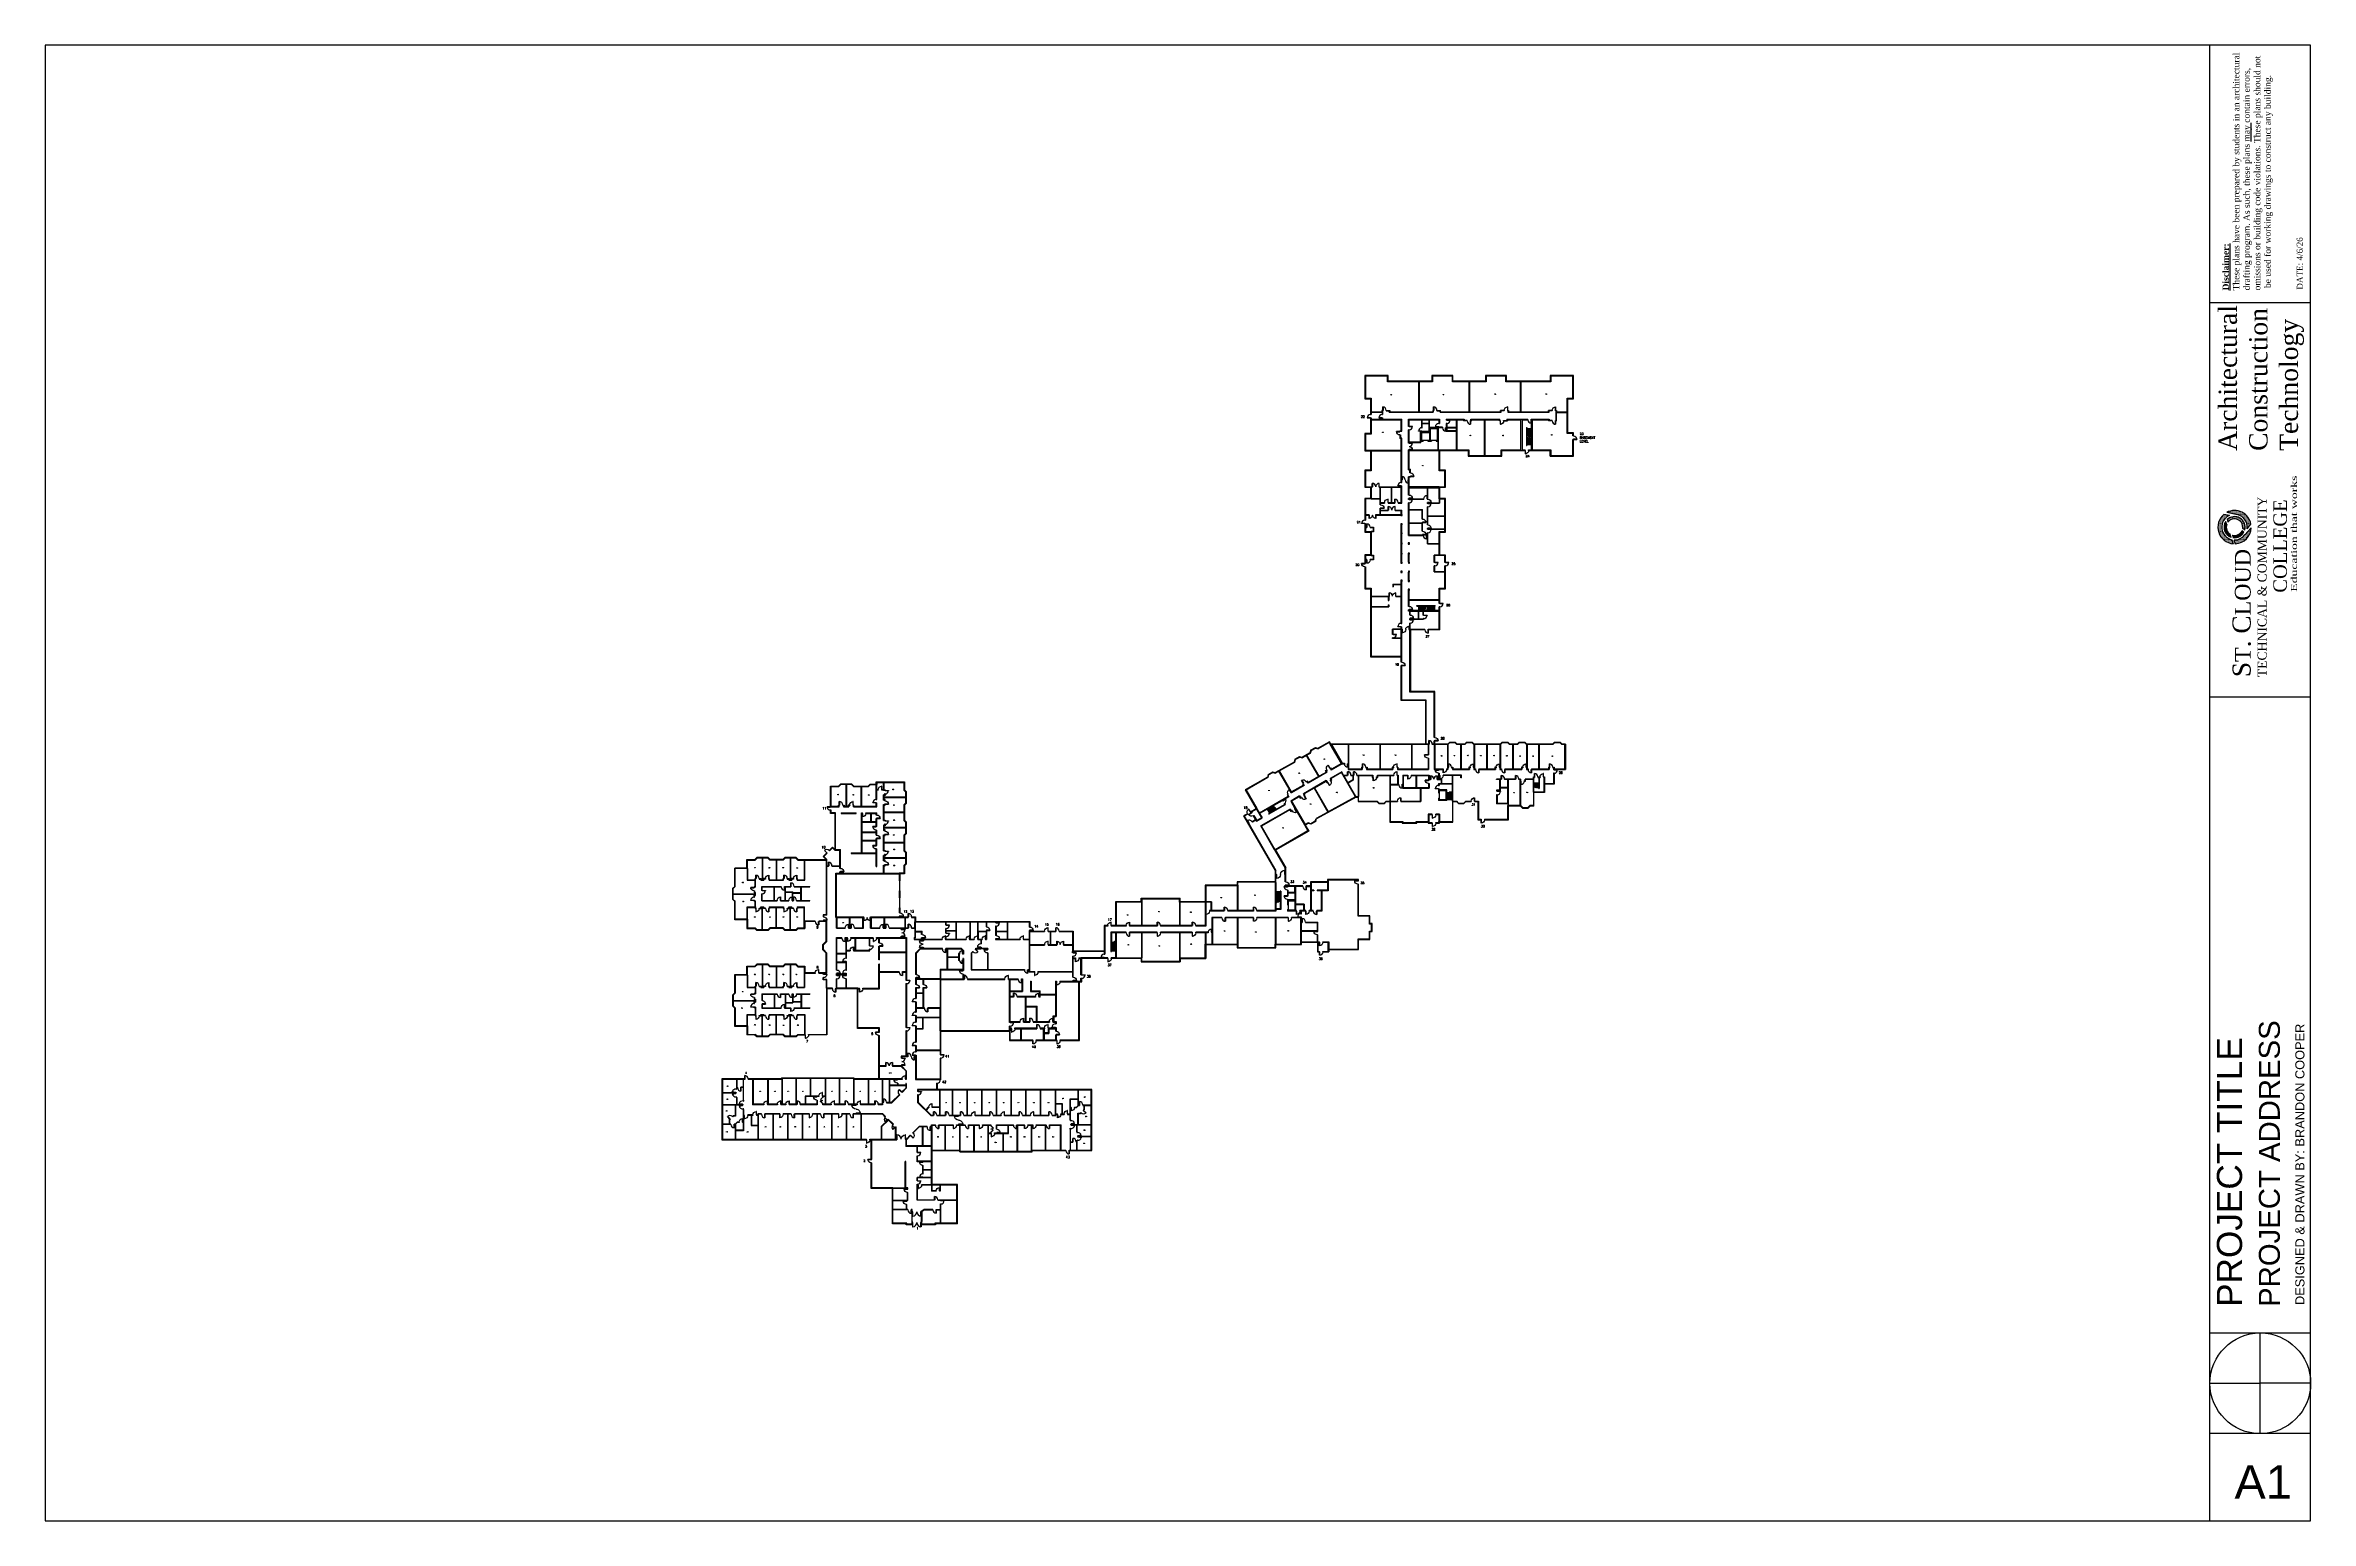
# Paper-space layout '11x17' of a CAD drawing. Extents: x 0.8 to 16.5, y 0.4 to 10.6.
# The model-space entities are those that its viewports show. They can reach past a viewport. Long polylines and large blocks are cut down to what shows.
import ezdxf

# ---------------------------------------------------------------- set-up
doc = ezdxf.new("R2010")
doc.units = 0
doc.header["$LTSCALE"] = 48
doc.header["$MEASUREMENT"] = 0
for name, color, linetype in [('1STDOORS', 4, 'CONTINUOUS'), ('1STEXTWALLS', 3, 'CONTINUOUS'), ('1STINTWALLS', 1, 'CONTINUOUS'), ('1STMISC', 4, 'CONTINUOUS'), ('1STNOTES', 4, 'CONTINUOUS'), ('A-Brdr-Arow', 7, 'CONTINUOUS'), ('A-Brdr-Brdr', 6, 'CONTINUOUS'), ('A-Brdr-Text', 7, 'CONTINUOUS'), ('BORDER', 6, 'CONTINUOUS'), ('BORDER 1', 7, 'CONTINUOUS'), ('FDNEXTWALLS', 3, 'CONTINUOUS'), ('greenlight', 4, 'CONTINUOUS')]:
    doc.layers.add(name, color=color, linetype=linetype)
doc.layers.get('greenlight').off()
doc.styles.add('hlv3', font='hlv3')
doc.styles.add('RomanS', font='romans.shx')
doc.styles.get("Standard").update_dxf_attribs({"font": 'txt.shx'})
doc.styles.add('tms', font='tms')
pattern_1 = [(0, (15.83392, 7.1494256), (0.001627604, 0.003255208), [0, -0.003255208])]
pattern_2 = [(0, (15.8755866, 7.149203), (0.001627604, 0.00325521), [0, -0.00325521])]

# ---------------------------------------------------------------- blocks, each defined once
blk = doc.blocks.new('DOOR 3-0')
at = {"layer": '1STDOORS'}
blk.add_lwpolyline([(0, 36), (2, 36), (2, 0), (0, 0)], close=True, dxfattribs=at)
blk.add_arc((0, 0), 36, 0, 90, dxfattribs=at)
blk = doc.blocks.new('DOOR1 - 3-0')
at = {"layer": '1STDOORS'}
blk.add_lwpolyline([(25, 25), (27, 24), (1, -1), (0, 0)], close=True, dxfattribs=at)
blk.add_arc((0, 0), 36, 315, 45, dxfattribs=at)
blk = doc.blocks.new('DOOR2 - 3-0')
at = {"layer": '1STDOORS'}
for points in [[(0, 36), (2, 36), (2, 0), (0, 0)], [(72, 36), (70, 36), (70, 0), (72, 0)]]:
    blk.add_lwpolyline(points, close=True, dxfattribs=at)
for centre, start, end in [((0, 0), 0, 90), ((72, 0), 90, 180)]:
    blk.add_arc(centre, 36, start, end, dxfattribs=at)
blk = doc.blocks.new('DOOR3 - 3-0')
at = {"layer": '1STDOORS'}
for points in [[(25, 25), (27, 24), (1, -1), (0, 0)], [(47, 25), (45, 24), (71, -1), (72, 0)]]:
    blk.add_lwpolyline(points, close=True, dxfattribs=at)
for centre, start, end in [((0, 0), 0, 45), ((72, 0), 135, 180)]:
    blk.add_arc(centre, 36, start, end, dxfattribs=at)
blk = doc.blocks.new('DOOR 2-6')
at = {"layer": '1STDOORS'}
blk.add_lwpolyline([(0, 30), (2, 30), (2, 0), (0, 0)], close=True, dxfattribs=at)
blk.add_arc((0, 0), 30, 0, 90, dxfattribs=at)

msp = doc.modelspace()

# ---------------------------------------------------------------- linework, layer by layer
at = {"layer": '1STDOORS'}
for p, q in [((3719, 719), (3719, 827)), ((3721, 719), (3721, 827)), ((3719, 539), (3719, 647)), ((3721, 539), (3721, 647))]:
    msp.add_line(p, q, dxfattribs=at)
for points in [[(1942, -1413), (1942, -1411), (1978, -1418), (1977, -1420)], [(1942, -1437), (1942, -1439), (1978, -1432), (1977, -1430)], [(2014, -1540), (2014, -1538), (2050, -1544), (2049, -1546)], [(2014, -1563), (2014, -1565), (2050, -1559), (2049, -1557)], [(5575, -1749), (5575, -1747), (5540, -1754), (5540, -1756)], [(5575, -1772), (5575, -1774), (5540, -1768), (5540, -1766)], [(5647, -1875), (5647, -1873), (5612, -1880), (5612, -1882)], [(5647, -1899), (5647, -1901), (5612, -1894), (5612, -1892)], [(3855, -2733), (3857, -2733), (3857, -2687), (3855, -2687)], [(3855, -2847), (3857, -2847), (3857, -2801), (3855, -2801)], [(3947, -2733), (3945, -2733), (3945, -2687), (3947, -2687)], [(3947, -2847), (3945, -2847), (3945, -2801), (3947, -2801)]]:
    msp.add_lwpolyline(points, close=True, dxfattribs=at)
for centre, radius, start, end in [((1977, -1420), 36, 79.7249, 169.2733), ((1977, -1430), 36, 190.7267, 280.2751), ((2049, -1546), 36, 79.7249, 169.2733), ((2049, -1557), 36, 190.7267, 280.2751), ((5540, -1756), 36, 10.7267, 100.2751), ((5540, -1766), 36, 259.7249, 349.2733), ((5612, -1882), 36, 10.7267, 100.2751), ((5612, -1892), 36, 259.7249, 349.2733), ((3854, -2686), 47.6, 274.7416, 358.2624), ((3854, -2800), 47.6, 274.7416, 358.2624), ((3949, -2686), 47.6, 181.7376, 265.2584), ((3949, -2800), 47.6, 181.7376, 265.2584)]:
    msp.add_arc(centre, radius, start, end, dxfattribs=at)
at = {"layer": '1STEXTWALLS'}
for p, q in [((8905, 6190), (8659, 6190)), ((8659, 6190), (8659, 5944)), ((8899, 6184), (8665, 6184)), ((8665, 6184), (8665, 5950)), ((8899, 6124), (8899, 6184)), ((9226, 6124), (8899, 6124)), ((8905, 6130), (8905, 6190)), ((9371, 6130), (8905, 6130)), ((9377, 6124), (9234, 6124)), ((9593, 6190), (9371, 6190)), ((9371, 6190), (9371, 6130)), ((9587, 6184), (9377, 6184)), ((9377, 6184), (9377, 6124)), ((9587, 6124), (9587, 6184)), ((9762, 6124), (9587, 6124)), ((9593, 6130), (9593, 6190)), ((9939, 6130), (9593, 6130)), ((9945, 6124), (9770, 6124)), ((10161, 6190), (9939, 6190)), ((9939, 6190), (9939, 6130)), ((10155, 6184), (9945, 6184)), ((9945, 6184), (9945, 6124)), ((10155, 6124), (10155, 6184)), ((10307, 6124), (10155, 6124)), ((10161, 6130), (10161, 6190)), ((10627, 6130), (10161, 6130)), ((10633, 6124), (10315, 6124)), ((10873, 6190), (10627, 6190)), ((10627, 6190), (10627, 6130)), ((10867, 6184), (10633, 6184)), ((10633, 6184), (10633, 6124)), ((10867, 5950), (10867, 6184)), ((10873, 5944), (10873, 6190)), ((17685, 6189), (17685, 5933)), ((17941, 6189), (17685, 6189)), ((17930, 6178), (17696, 6178)), ((17696, 6178), (17696, 5944)), ((8659, 5944), (8719, 5944)), ((8665, 5950), (8725, 5950)), ((8719, 5944), (8719, 5777)), ((8719, 5777), (8725, 5777)), ((8725, 5950), (8725, 5806)), ((8725, 5800), (8725, 5777)), ((10807, 5950), (10867, 5950)), ((10807, 5806), (10807, 5950)), ((10807, 5576), (10807, 5797)), ((10813, 5582), (10813, 5944)), ((10813, 5944), (10873, 5944)), ((17685, 5933), (17745, 5933)), ((17696, 5944), (17756, 5944)), ((17745, 5933), (17745, 5573)), ((8719, 5574), (8659, 5574)), ((8659, 5574), (8659, 5392)), ((8725, 5568), (8665, 5568)), ((8665, 5568), (8665, 5398)), ((8719, 5743), (8719, 5574)), ((8719, 5741), (8725, 5741)), ((8725, 5741), (8725, 5726)), ((8725, 5720), (8725, 5568)), ((10867, 5576), (10807, 5576)), ((10873, 5582), (10813, 5582)), ((10867, 5549), (10867, 5576)), ((10873, 5549), (10867, 5549)), ((10873, 5549), (10873, 5582)), ((17685, 5573), (17685, 5381)), ((17745, 5573), (17685, 5573)), ((17756, 5562), (17696, 5562)), ((17696, 5562), (17696, 5392)), ((8659, 5392), (8719, 5392)), ((8665, 5398), (8719, 5398)), ((8719, 5392), (8719, 5186)), ((8725, 5390), (8725, 5180)), ((9440, 5402), (9632, 5402)), ((9447, 5180), (9447, 5391)), ((9447, 5284), (9447, 5391)), ((9453, 5186), (9453, 5396)), ((9453, 5396), (9755, 5396)), ((9453, 5284), (9453, 5396)), ((9640, 5402), (9761, 5402)), ((9755, 5396), (9755, 5336)), ((9755, 5336), (10113, 5336)), ((9761, 5402), (9761, 5342)), ((9761, 5342), (9928, 5342)), ((9936, 5342), (10107, 5342)), ((10107, 5342), (10107, 5402)), ((10107, 5402), (10316, 5402)), ((10113, 5336), (10113, 5396)), ((10113, 5396), (10363, 5396)), ((10328, 5402), (10361, 5402)), ((10361, 5396), (10361, 5402)), ((10397, 5396), (10397, 5402)), ((10397, 5402), (10428, 5402)), ((10397, 5396), (10627, 5396)), ((10438, 5402), (10633, 5402)), ((10627, 5336), (10627, 5396)), ((10627, 5336), (10873, 5336)), ((10633, 5402), (10633, 5342)), ((10633, 5342), (10867, 5342)), ((10867, 5342), (10867, 5513)), ((10873, 5513), (10867, 5513)), ((10873, 5336), (10873, 5515)), ((17685, 5381), (17745, 5381)), ((17696, 5392), (17756, 5392)), ((17745, 5381), (17745, 5185)), ((8719, 5186), (8659, 5186)), ((8659, 5186), (8659, 5004)), ((8725, 5180), (8665, 5180)), ((8665, 5180), (8665, 5010)), ((9507, 5180), (9447, 5180)), ((9513, 5186), (9453, 5186)), ((9507, 5010), (9507, 5180)), ((9513, 5004), (9513, 5186)), ((17685, 5185), (17685, 4993)), ((17745, 5185), (17685, 5185)), ((17756, 5174), (17696, 5174)), ((17696, 5174), (17696, 5004)), ((8659, 5004), (8719, 5004)), ((8719, 4886), (8659, 4886)), ((8659, 4886), (8659, 4656)), ((8665, 5010), (8725, 5010)), ((8725, 4880), (8665, 4880)), ((8665, 4880), (8665, 4714)), ((8719, 5004), (8719, 4886)), ((8725, 5006), (8725, 4884)), ((9447, 5010), (9507, 5010)), ((9447, 4880), (9447, 4998)), ((9451, 4880), (9507, 4880)), ((9453, 4886), (9453, 5004)), ((9453, 5004), (9513, 5004)), ((9513, 4886), (9453, 4886)), ((9507, 4702), (9507, 4880)), ((9513, 4528), (9513, 4886)), ((17685, 4993), (17745, 4993)), ((17685, 4885), (17685, 4517)), ((17745, 4885), (17685, 4885)), ((17696, 5004), (17756, 5004)), ((17696, 4874), (17696, 4528)), ((17756, 4874), (17696, 4874)), ((17745, 4993), (17745, 4885)), ((8659, 4656), (8665, 4656)), ((8659, 4622), (8659, 4528)), ((8659, 4620), (8665, 4620)), ((8705, 4710), (8665, 4710)), ((8665, 4710), (8665, 4656)), ((8665, 4620), (8665, 4581)), ((8665, 4577), (8665, 4534)), ((9507, 4565), (9507, 4698)), ((8659, 4528), (8719, 4528)), ((8665, 4534), (8725, 4534)), ((8719, 4528), (8719, 4286)), ((8725, 4530), (8725, 4284)), ((9447, 4534), (9507, 4534)), ((9447, 4409), (9447, 4534)), ((9447, 4285), (9447, 4405)), ((9453, 4285), (9453, 4528)), ((9453, 4528), (9513, 4528)), ((9507, 4534), (9507, 4561)), ((17685, 4517), (17745, 4517)), ((17696, 4528), (17756, 4528)), ((17745, 4517), (17745, 4285)), ((8719, 4286), (8659, 4286)), ((8659, 4286), (8659, 4193)), ((8659, 4195), (8665, 4195)), ((8659, 4159), (8665, 4159)), ((8659, 4159), (8659, 3928)), ((8725, 4280), (8665, 4280)), ((8665, 4280), (8665, 4237)), ((8665, 4233), (8665, 4195)), ((8665, 4159), (8665, 3934)), ((9507, 4279), (9447, 4279)), ((9513, 4285), (9453, 4285)), ((9507, 4207), (9507, 4279)), ((9513, 4207), (9507, 4207)), ((9507, 4111), (9507, 4171)), ((9513, 4171), (9507, 4171)), ((9507, 3934), (9507, 4105)), ((9513, 4205), (9513, 4285)), ((9513, 3928), (9513, 4171)), ((17745, 4285), (17685, 4285)), ((17685, 4285), (17685, 3917)), ((17696, 4274), (17696, 3928)), ((17756, 4274), (17696, 4274)), ((8659, 3928), (8719, 3928)), ((8665, 3934), (8725, 3934)), ((8719, 3928), (8719, 3204)), ((8725, 3934), (8725, 3848)), ((9447, 3934), (9507, 3934)), ((9447, 3811), (9447, 3934)), ((9453, 3928), (9513, 3928)), ((9453, 3769), (9453, 3928)), ((17685, 3917), (17745, 3917)), ((17696, 3928), (17756, 3928)), ((17745, 3917), (17745, 3193)), ((8725, 3844), (8725, 3740)), ((8725, 3736), (8725, 3331)), ((9447, 3771), (9447, 3801)), ((9453, 3771), (9447, 3771)), ((9447, 3701), (9447, 3735)), ((9453, 3735), (9447, 3735)), ((9447, 3498), (9447, 3689)), ((9453, 3492), (9453, 3735)), ((9136, 2831), (9136, 3492)), ((9138, 3498), (9296, 3498)), ((9142, 3466), (9142, 3492)), ((9296, 3492), (9142, 3492)), ((9142, 3492), (9142, 3294)), ((9296, 3492), (9296, 3498)), ((9453, 3492), (9330, 3492)), ((9332, 3492), (9332, 3498)), ((9332, 3498), (9447, 3498)), ((8719, 3204), (9044, 3204)), ((8725, 3331), (8725, 3210)), ((8725, 3210), (9044, 3210)), ((9044, 3147), (9044, 3204)), ((9050, 3147), (9044, 3147)), ((9050, 3147), (9050, 3210)), ((9142, 3294), (9142, 3204)), ((9142, 3204), (9142, 2948)), ((17745, 3193), (18075, 3193)), ((9044, 2740), (9044, 3111)), ((9050, 3111), (9044, 3111)), ((9050, 3111), (9050, 3113)), ((9050, 2746), (9050, 3111)), ((9142, 2948), (9142, 2837)), ((9304, 2740), (9044, 2740)), ((9310, 2746), (9050, 2746)), ((9395, 2831), (9136, 2831)), ((9401, 2837), (9142, 2837)), ((9304, 2279), (9304, 2740)), ((9310, 2279), (9310, 2746)), ((9395, 2349), (9395, 2831)), ((9401, 2349), (9401, 2837)), ((8074, 2184), (7994, 2138)), ((8079, 2180), (8043, 2160)), ((8082, 2213), (8074, 2184)), ((8087, 2209), (8079, 2180)), ((8082, 2213), (8133, 2242)), ((8087, 2209), (8134, 2235)), ((8133, 2242), (8162, 2234)), ((8134, 2235), (8163, 2228)), ((8282, 2303), (8162, 2234)), ((8280, 2295), (8162, 2228)), ((8280, 2295), (8291, 2277)), ((8296, 2279), (8282, 2303)), ((9304, 2279), (8296, 2279)), ((8480, 2273), (8307, 2273)), ((8816, 2273), (8486, 2273)), ((9152, 2273), (8822, 2273)), ((9310, 2273), (9158, 2273)), ((9401, 2349), (9395, 2349)), ((9395, 2279), (9395, 2313)), ((9401, 2313), (9395, 2313)), ((9401, 2279), (9401, 2313)), ((9538, 2279), (9401, 2279)), ((9534, 2273), (9401, 2273)), ((9423, 2273), (9423, 2273)), ((9559, 2300), (9538, 2279)), ((9561, 2294), (9540, 2273)), ((9559, 2300), (9618, 2300)), ((9561, 2294), (9615, 2294)), ((9615, 2294), (9636, 2273)), ((9618, 2300), (9639, 2279)), ((9674, 2273), (9636, 2273)), ((9718, 2279), (9639, 2279)), ((9720, 2273), (9680, 2273)), ((9739, 2300), (9718, 2279)), ((9741, 2294), (9720, 2273)), ((9739, 2300), (9798, 2300)), ((9741, 2294), (9795, 2294)), ((9795, 2294), (9816, 2273)), ((9798, 2300), (9819, 2279)), ((9954, 2279), (9819, 2279)), ((9950, 2273), (9822, 2273)), ((10096, 2279), (9954, 2279)), ((10092, 2273), (9956, 2273)), ((10117, 2300), (10096, 2279)), ((10119, 2294), (10098, 2273)), ((10117, 2300), (10176, 2300)), ((10119, 2294), (10173, 2294)), ((10173, 2294), (10194, 2273)), ((10176, 2300), (10197, 2279)), ((10226, 2273), (10194, 2273)), ((10276, 2279), (10197, 2279)), ((10278, 2273), (10232, 2273)), ((10297, 2300), (10276, 2279)), ((10299, 2294), (10278, 2273)), ((10297, 2300), (10356, 2300)), ((10299, 2294), (10353, 2294)), ((10353, 2294), (10374, 2273)), ((10356, 2300), (10377, 2279)), ((10652, 2279), (10377, 2279)), ((10502, 2273), (10380, 2273)), ((10654, 2273), (10508, 2273)), ((10673, 2300), (10652, 2279)), ((10675, 2294), (10654, 2273)), ((10673, 2300), (10732, 2300)), ((10675, 2294), (10729, 2294)), ((10729, 2294), (10750, 2273)), ((10732, 2300), (10753, 2279)), ((10782, 2273), (10750, 2273)), ((10788, 2279), (10753, 2279)), ((10782, 2015), (10782, 2273)), ((10788, 2279), (10788, 2009)), ((7623, 1926), (7388, 1792)), ((7630, 1955), (7623, 1926)), ((7636, 1951), (7628, 1922)), ((7630, 1955), (7682, 1984)), ((7636, 1951), (7682, 1978)), ((7682, 1984), (7710, 1976)), ((7682, 1978), (7711, 1970)), ((7906, 2088), (7710, 1976)), ((7746, 1990), (7711, 1970)), ((7912, 2084), (7751, 1993)), ((7914, 2117), (7906, 2088)), ((7919, 2113), (7912, 2084)), ((7914, 2117), (7965, 2146)), ((7919, 2113), (7966, 2140)), ((7965, 2146), (7994, 2138)), ((7966, 2140), (7995, 2132)), ((8038, 2157), (7995, 2132)), ((8743, 1949), (8743, 1937)), ((10662, 2009), (10662, 2004)), ((10668, 2004), (10662, 2004)), ((10668, 1968), (10662, 1968)), ((10662, 1968), (10662, 1857)), ((10668, 2015), (10782, 2015)), ((10668, 2009), (10668, 2004)), ((10668, 2009), (10788, 2009)), ((10668, 1968), (10668, 1851)), ((2985, 1620), (2985, 1833)), ((2985, 1833), (3070, 1833)), ((2991, 1827), (3073, 1827)), ((2991, 1620), (2991, 1827)), ((3091, 1854), (3070, 1833)), ((3094, 1848), (3073, 1827)), ((3211, 1854), (3091, 1854)), ((3148, 1848), (3094, 1848)), ((3209, 1848), (3154, 1848)), ((3209, 1848), (3230, 1827)), ((3211, 1854), (3232, 1833)), ((3230, 1827), (3306, 1827)), ((3232, 1833), (3385, 1833)), ((3312, 1827), (3388, 1827)), ((3385, 1833), (3406, 1854)), ((3388, 1827), (3408, 1848)), ((3406, 1854), (3470, 1854)), ((3408, 1848), (3470, 1848)), ((3470, 1878), (3770, 1878)), ((3470, 1854), (3470, 1878)), ((3476, 1872), (3547, 1872)), ((3476, 1872), (3476, 1848)), ((3553, 1872), (3764, 1872)), ((3764, 1872), (3764, 1790)), ((3785, 1769), (3764, 1790)), ((3770, 1878), (3770, 1793)), ((3791, 1772), (3770, 1793)), ((3785, 1715), (3785, 1769)), ((3785, 1654), (3785, 1709)), ((3791, 1652), (3791, 1772)), ((7388, 1792), (7505, 1591)), ((7628, 1922), (7391, 1787)), ((7393, 1795), (7510, 1594)), ((8566, 1715), (8146, 1484)), ((8558, 1718), (8270, 1559)), ((8561, 1712), (8561, 1713)), ((8565, 1721), (8563, 1721)), ((8565, 1721), (8586, 1721)), ((8566, 1715), (8586, 1715)), ((8586, 1715), (8586, 1667)), ((8592, 1673), (8592, 1721)), ((10311, 1907), (10311, 1895)), ((10448, 1769), (10448, 1625)), ((10560, 1769), (10454, 1769)), ((10566, 1763), (10454, 1763)), ((10454, 1619), (10454, 1763)), ((10560, 1857), (10560, 1769)), ((10662, 1857), (10566, 1857)), ((10668, 1851), (10566, 1851)), ((10566, 1851), (10566, 1763)), ((2985, 1611), (2985, 1620)), ((2991, 1611), (2985, 1611)), ((2985, 1541), (2985, 1575)), ((2991, 1575), (2985, 1575)), ((3033, 1541), (2985, 1541)), ((2991, 1619), (2991, 1620)), ((2991, 1611), (2991, 1613)), ((2991, 1547), (2991, 1575)), ((3039, 1547), (2991, 1547)), ((3033, 1156), (3033, 1541)), ((3039, 1158), (3039, 1547)), ((3785, 1654), (3764, 1633)), ((3764, 1633), (3764, 1554)), ((3764, 1548), (3764, 1468)), ((3785, 1447), (3764, 1468)), ((3791, 1652), (3770, 1631)), ((3770, 1631), (3770, 1471)), ((3791, 1450), (3770, 1471)), ((3785, 1393), (3785, 1447)), ((3791, 1330), (3791, 1450)), ((7413, 1539), (7370, 1515)), ((7370, 1515), (7707, 935)), ((7375, 1518), (7375, 1518)), ((7416, 1534), (7378, 1512)), ((7378, 1512), (7425, 1433)), ((7416, 1534), (7413, 1539)), ((7505, 1591), (7444, 1557)), ((7447, 1552), (7444, 1557)), ((7452, 1555), (7447, 1552)), ((7508, 1586), (7457, 1558)), ((8132, 1459), (8085, 1433)), ((8137, 1455), (8086, 1427)), ((8132, 1459), (8141, 1488)), ((8137, 1455), (8146, 1484)), ((8264, 1556), (8141, 1488)), ((8586, 1667), (8785, 1667)), ((8592, 1673), (8788, 1673)), ((8806, 1646), (8785, 1667)), ((8809, 1652), (8788, 1673)), ((8806, 1646), (8865, 1646)), ((8809, 1652), (8863, 1652)), ((8863, 1652), (8884, 1673)), ((8865, 1646), (8886, 1667)), ((8884, 1673), (8922, 1673)), ((8886, 1667), (8922, 1667)), ((8922, 1667), (8922, 1451)), ((8922, 1451), (9054, 1451)), ((8928, 1667), (8928, 1457)), ((8928, 1457), (9060, 1457)), ((9054, 1451), (9054, 1439)), ((9060, 1457), (9060, 1445)), ((9060, 1445), (9204, 1445)), ((9204, 1457), (9330, 1457)), ((9204, 1445), (9204, 1457)), ((9210, 1439), (9210, 1451)), ((9210, 1451), (9330, 1451)), ((9330, 1451), (9330, 1439)), ((9336, 1457), (9336, 1445)), ((9336, 1445), (9374, 1445)), ((9374, 1439), (9374, 1445)), ((9410, 1439), (9410, 1445)), ((9410, 1445), (9444, 1445)), ((9444, 1457), (9588, 1457)), ((9444, 1445), (9444, 1457)), ((9450, 1439), (9450, 1451)), ((9450, 1451), (9594, 1451)), ((9588, 1673), (9588, 1457)), ((9594, 1673), (9633, 1673)), ((9594, 1451), (9594, 1667)), ((9594, 1667), (9630, 1667)), ((9651, 1646), (9630, 1667)), ((9654, 1652), (9633, 1673)), ((9651, 1646), (9710, 1646)), ((9654, 1652), (9708, 1652)), ((9708, 1652), (9729, 1673)), ((9710, 1646), (9731, 1667)), ((9729, 1673), (9788, 1673)), ((9731, 1667), (9788, 1667)), ((9788, 1673), (9788, 1667)), ((9824, 1673), (9824, 1667)), ((9824, 1673), (9824, 1667)), ((9824, 1673), (9864, 1673)), ((9824, 1667), (9858, 1667)), ((9858, 1667), (9858, 1475)), ((9858, 1475), (9892, 1475)), ((9864, 1673), (9864, 1481)), ((9864, 1481), (9892, 1481)), ((9892, 1481), (9892, 1475)), ((9928, 1481), (9928, 1475)), ((9928, 1481), (10176, 1481)), ((9928, 1475), (10182, 1475)), ((10176, 1481), (10176, 1625)), ((10305, 1625), (10182, 1625)), ((10182, 1475), (10182, 1619)), ((10311, 1619), (10182, 1619)), ((10314, 1625), (10311, 1625)), ((10332, 1598), (10311, 1619)), ((10332, 1598), (10311, 1619)), ((10335, 1604), (10314, 1625)), ((10335, 1604), (10314, 1625)), ((10332, 1598), (10391, 1598)), ((10332, 1598), (10391, 1598)), ((10335, 1604), (10389, 1604)), ((10335, 1604), (10389, 1604)), ((10389, 1604), (10410, 1625)), ((10389, 1604), (10410, 1625)), ((10391, 1598), (10412, 1619)), ((10391, 1598), (10412, 1619)), ((10448, 1625), (10410, 1625)), ((10454, 1619), (10412, 1619)), ((3785, 1332), (3764, 1311)), ((3764, 1311), (3764, 1232)), ((3764, 1226), (3764, 1146)), ((3791, 1330), (3770, 1309)), ((3770, 1309), (3770, 1149)), ((3785, 1332), (3785, 1387)), ((7428, 1428), (7713, 937)), ((8054, 1357), (7705, 1157)), ((8062, 1355), (7708, 1152)), ((8017, 1420), (8053, 1357)), ((8057, 1442), (8023, 1423)), ((8057, 1435), (8026, 1418)), ((8026, 1418), (8062, 1355)), ((8085, 1433), (8057, 1442)), ((8086, 1427), (8057, 1435)), ((9054, 1439), (9210, 1439)), ((9330, 1439), (9374, 1439)), ((9410, 1439), (9450, 1439)), ((2097, 962), (2097, 1053)), ((2097, 1053), (2181, 1053)), ((2103, 1047), (2184, 1047)), ((2103, 956), (2103, 1047)), ((2201, 1073), (2181, 1053)), ((2204, 1067), (2184, 1047)), ((2321, 1073), (2201, 1073)), ((2259, 1067), (2204, 1067)), ((2319, 1067), (2263, 1067)), ((2319, 1067), (2340, 1046)), ((2321, 1073), (2342, 1052)), ((2408, 1046), (2340, 1046)), ((2478, 1052), (2342, 1052)), ((2481, 1046), (2412, 1046)), ((2499, 1073), (2478, 1052)), ((2502, 1067), (2481, 1046)), ((2619, 1073), (2499, 1073)), ((2557, 1067), (2502, 1067)), ((2617, 1067), (2561, 1067)), ((2617, 1067), (2638, 1046)), ((2619, 1073), (2640, 1052)), ((2638, 1046), (2709, 1046)), ((2640, 1052), (2937, 1052)), ((2713, 1046), (2941, 1046)), ((2905, 1084), (2946, 1125)), ((2937, 1052), (2905, 1084)), ((2914, 1084), (2949, 1119)), ((2945, 1052), (2914, 1084)), ((2945, 1123), (2949, 1119)), ((2970, 1149), (2988, 1167)), ((2970, 1149), (2975, 1145)), ((2975, 1145), (3006, 1176)), ((2988, 1167), (3006, 1184)), ((3006, 1184), (3033, 1156)), ((3006, 1176), (3029, 1152)), ((3785, 1125), (3764, 1146)), ((3785, 1010), (3764, 989)), ((3764, 989), (3764, 908)), ((3791, 1128), (3770, 1149)), ((3791, 1008), (3770, 987)), ((3770, 987), (3770, 902)), ((3785, 1071), (3785, 1125)), ((3785, 1010), (3785, 1065)), ((3791, 1008), (3791, 1128)), ((7700, 1154), (7812, 961)), ((7708, 1152), (7818, 963)), ((7818, 815), (7818, 963)), ((1946, 747), (1967, 768)), ((1946, 627), (1946, 747)), ((1952, 745), (1973, 766)), ((1952, 689), (1952, 745)), ((1967, 768), (1967, 962)), ((2097, 962), (1967, 962)), ((2099, 956), (1973, 956)), ((1973, 766), (1973, 956)), ((3764, 908), (3713, 908)), ((3713, 900), (3713, 827)), ((3721, 827), (3713, 827)), ((3770, 902), (3721, 902)), ((3721, 902), (3721, 827)), ((7304, 781), (6962, 781)), ((6962, 781), (6962, 605)), ((7304, 775), (6968, 775)), ((6968, 775), (6968, 605)), ((6968, 775), (6968, 605)), ((7707, 817), (7304, 817)), ((7304, 817), (7304, 781)), ((7707, 811), (7310, 811)), ((7310, 781), (7310, 811)), ((7707, 935), (7707, 817)), ((7713, 898), (7713, 937)), ((7713, 810), (7713, 892)), ((7812, 898), (7812, 961)), ((7812, 815), (7812, 892)), ((7818, 815), (7812, 815)), ((7812, 768), (7812, 779)), ((7818, 779), (7812, 779)), ((7837, 768), (7812, 768)), ((7818, 774), (7818, 781)), ((7998, 774), (7818, 774)), ((7916, 768), (7843, 768)), ((8000, 768), (7923, 768)), ((8000, 774), (7998, 774)), ((8000, 768), (8000, 774)), ((8082, 774), (8036, 774)), ((8036, 768), (8036, 774)), ((8036, 768), (8082, 768)), ((8262, 816), (8082, 816)), ((8082, 816), (8082, 774)), ((8082, 768), (8082, 726)), ((8262, 810), (8088, 810)), ((8088, 810), (8088, 726)), ((8592, 840), (8262, 840)), ((8262, 840), (8262, 816)), ((8586, 834), (8268, 834)), ((8268, 834), (8268, 810)), ((8586, 827), (8586, 834)), ((8586, 827), (8592, 827)), ((8586, 450), (8586, 791)), ((8586, 791), (8592, 791)), ((8592, 827), (8592, 840)), ((8592, 456), (8592, 791)), ((1946, 627), (1967, 606)), ((1952, 630), (1952, 685)), ((1952, 630), (1973, 609)), ((1967, 412), (1967, 606)), ((1973, 418), (1973, 609)), ((3721, 719), (3713, 719)), ((3713, 719), (3713, 647)), ((3721, 647), (3713, 647)), ((3721, 539), (3713, 539)), ((3713, 539), (3713, 487)), ((3721, 487), (3713, 487)), ((3721, 719), (3721, 647)), ((3721, 539), (3721, 487)), ((6284, 605), (6010, 605)), ((6010, 605), (6010, 352)), ((6285, 599), (6016, 599)), ((6016, 599), (6016, 352)), ((6284, 605), (6284, 641)), ((6284, 641), (6697, 641)), ((6289, 635), (6289, 605)), ((6289, 635), (6691, 635)), ((6691, 599), (6691, 635)), ((6962, 599), (6695, 599)), ((6697, 605), (6697, 641)), ((6962, 605), (6697, 605)), ((2097, 412), (1967, 412)), ((2099, 418), (1973, 418)), ((2097, 412), (2097, 321)), ((2097, 321), (2181, 321)), ((2103, 418), (2103, 327)), ((2103, 327), (2184, 327)), ((2201, 301), (2181, 321)), ((2204, 307), (2184, 327)), ((2321, 301), (2201, 301)), ((2259, 307), (2204, 307)), ((2319, 307), (2263, 307)), ((2319, 307), (2340, 328)), ((2321, 301), (2342, 322)), ((2408, 328), (2340, 328)), ((2478, 322), (2342, 322)), ((2481, 328), (2412, 328)), ((2499, 301), (2478, 322)), ((2502, 307), (2481, 328)), ((2619, 301), (2499, 301)), ((2557, 307), (2502, 307)), ((2617, 307), (2561, 307)), ((2617, 307), (2638, 328)), ((2619, 301), (2640, 322)), ((2638, 328), (2706, 328)), ((2640, 322), (2712, 322)), ((2706, 328), (2706, 400)), ((2823, 400), (2710, 400)), ((2713, 394), (2713, 322)), ((2823, 394), (2713, 394)), ((2823, 394), (2823, 400)), ((2859, 400), (2859, 394)), ((2907, 400), (2859, 400)), ((2939, 394), (2859, 394)), ((2945, 400), (2911, 400)), ((2939, 185), (2939, 394)), ((2945, 183), (2945, 400)), ((2945, 183), (2945, 400)), ((3721, 451), (3713, 451)), ((3713, 451), (3713, 445)), ((3713, 437), (3772, 437)), ((3721, 451), (3721, 443)), ((3721, 443), (3812, 443)), ((3778, 437), (3810, 437)), ((3810, 443), (3810, 437)), ((3846, 443), (3846, 437)), ((3846, 443), (3886, 443)), ((3846, 437), (3880, 437)), ((3880, 437), (3880, 390)), ((3886, 443), (3886, 396)), ((3886, 396), (5100, 396)), ((3886, 390), (4208, 390)), ((4212, 390), (4315, 390)), ((4319, 390), (4463, 390)), ((4467, 390), (4550, 390)), ((4554, 390), (4637, 390)), ((4641, 390), (4738, 390)), ((4742, 390), (4859, 390)), ((4863, 390), (5094, 390)), ((5094, 390), (5094, 336)), ((5100, 336), (5094, 336)), ((5100, 300), (5094, 300)), ((5094, 300), (5094, 286)), ((5098, 287), (5258, 287)), ((5100, 396), (5100, 336)), ((5100, 300), (5100, 293)), ((5100, 293), (5258, 293)), ((5258, 293), (5258, 287)), ((5294, 293), (5294, 287)), ((5294, 293), (5376, 293)), ((5294, 287), (5317, 287)), ((5321, 287), (5376, 287)), ((5376, 293), (5376, 287)), ((5412, 293), (5412, 287)), ((5412, 293), (5560, 293)), ((5412, 287), (5554, 287)), ((5554, 287), (5554, 149)), ((5560, 293), (5560, 81)), ((5890, 352), (5890, 81)), ((5928, 352), (5890, 352)), ((5896, 346), (5896, 48)), ((5928, 346), (5896, 346)), ((5928, 352), (5928, 346)), ((6010, 352), (5964, 352)), ((5964, 352), (5964, 346)), ((6016, 346), (5964, 346)), ((8706, 450), (8586, 450)), ((8712, 456), (8592, 456)), ((8706, 366), (8706, 450)), ((8730, 366), (8706, 366)), ((8706, 210), (8706, 294)), ((8706, 294), (8730, 294)), ((8712, 372), (8712, 456)), ((8736, 372), (8712, 372)), ((8712, 204), (8712, 288)), ((8712, 288), (8736, 288)), ((8730, 294), (8730, 366)), ((8736, 288), (8736, 372)), ((2903, 149), (2939, 185)), ((2903, 94), (2903, 149)), ((2939, 58), (2903, 94)), ((2909, 147), (2945, 183)), ((2909, 96), (2909, 147)), ((2945, 60), (2909, 96)), ((2939, -151), (2939, 58)), ((2945, -157), (2945, 60)), ((5554, 145), (5554, 75)), ((5554, 64), (5554, 75)), ((5560, 64), (5554, 64)), ((5890, 81), (5560, 81)), ((5890, 75), (5560, 75)), ((5560, 64), (5560, 75)), ((5890, 9), (5644, 9)), ((5644, -172), (5644, 3)), ((5902, 3), (5652, 3)), ((5902, 3), (5652, 3)), ((5652, -174), (5652, 3)), ((5890, 75), (5890, 48)), ((5890, 48), (5896, 48)), ((5890, 12), (5896, 12)), ((5890, 12), (5890, 9)), ((5896, 12), (5896, 9)), ((5930, 9), (5896, 9)), ((5930, 3), (5902, 3)), ((5930, 3), (5930, 9)), ((5966, 3), (5966, 9)), ((6010, 9), (5966, 9)), ((6283, 3), (5966, 3)), ((6016, 9), (6285, 9)), ((6283, 3), (6283, -33)), ((6289, -27), (6289, 9)), ((6691, 8), (6691, -27)), ((6695, 9), (6962, 9)), ((6697, 3), (6968, 3)), ((6697, 3), (6697, -33)), ((6962, 9), (6962, 156)), ((6968, 156), (7034, 156)), ((6968, 150), (6968, 3)), ((6968, 150), (7304, 150)), ((7040, 156), (7304, 156)), ((7304, 150), (7304, 114)), ((7304, 114), (7713, 114)), ((7310, 156), (7310, 120)), ((7310, 120), (7707, 120)), ((7707, 120), (7707, 156)), ((7713, 156), (7980, 156)), ((7713, 114), (7713, 150)), ((7713, 150), (7986, 150)), ((7980, 156), (7980, 180)), ((7986, 180), (8154, 180)), ((7986, 174), (8154, 174)), ((7986, 150), (7986, 174)), ((8154, 174), (8154, 72)), ((8154, 72), (8177, 72)), ((8160, 174), (8160, 78)), ((8160, 78), (8175, 78)), ((8175, 72), (8175, 78)), ((8211, 72), (8211, 78)), ((8211, 78), (8268, 78)), ((8211, 72), (8274, 72)), ((8268, 78), (8268, 96)), ((8274, 102), (8586, 102)), ((8274, 96), (8592, 96)), ((8274, 96), (8274, 72)), ((8586, 102), (8586, 210)), ((8586, 210), (8706, 210)), ((8592, 96), (8592, 204)), ((8592, 204), (8712, 204)), ((1967, -363), (1967, -169)), ((1967, -169), (2097, -169)), ((2099, -175), (1973, -175)), ((1973, -175), (1973, -366)), ((2097, -169), (2097, -78)), ((2097, -78), (2181, -78)), ((2103, -175), (2103, -84)), ((2103, -84), (2184, -84)), ((2201, -58), (2181, -78)), ((2204, -64), (2184, -84)), ((2321, -58), (2201, -58)), ((2259, -64), (2204, -64)), ((2319, -64), (2263, -64)), ((2319, -64), (2340, -85)), ((2321, -58), (2342, -79)), ((2408, -85), (2340, -85)), ((2478, -79), (2342, -79)), ((2481, -85), (2412, -85)), ((2499, -58), (2478, -79)), ((2502, -64), (2481, -85)), ((2619, -58), (2499, -58)), ((2557, -64), (2502, -64)), ((2617, -64), (2561, -64)), ((2617, -64), (2638, -85)), ((2619, -58), (2640, -79)), ((2638, -85), (2706, -85)), ((2640, -79), (2712, -79)), ((2640, -79), (2712, -79)), ((2706, -85), (2706, -157)), ((2823, -157), (2710, -157)), ((2712, -79), (2712, -151)), ((2823, -151), (2713, -151)), ((2823, -151), (2823, -157)), ((2939, -151), (2859, -151)), ((2859, -151), (2859, -157)), ((2907, -157), (2859, -157)), ((2945, -157), (2911, -157)), ((5620, -237), (5644, -237)), ((5620, -237), (5620, -237)), ((5644, -172), (5652, -172)), ((5644, -237), (5644, -208)), ((5644, -208), (5652, -208)), ((5652, -245), (5652, -208)), ((6283, -33), (6697, -33)), ((6289, -27), (6691, -27)), ((1946, -384), (1967, -363)), ((1946, -504), (1946, -384)), ((1946, -384), (1946, -504)), ((1952, -387), (1973, -366)), ((1952, -387), (1952, -442)), ((1952, -446), (1952, -502)), ((2941, -314), (2941, -803)), ((3004, -314), (2945, -314)), ((2947, -320), (2947, -809)), ((3004, -320), (2947, -320)), ((3004, -320), (3004, -314)), ((3179, -320), (3038, -320)), ((3040, -320), (3040, -314)), ((3047, -314), (3040, -314)), ((3149, -314), (3051, -314)), ((3179, -314), (3155, -314)), ((3276, -314), (3179, -314)), ((3270, -320), (3179, -320)), ((3270, -740), (3270, -320)), ((3276, -734), (3276, -320)), ((5620, -861), (5620, -245)), ((5628, -869), (5628, -245)), ((5628, -245), (5652, -245)), ((1946, -504), (1967, -525)), ((1946, -504), (1967, -525)), ((1952, -502), (1973, -523)), ((1967, -719), (1967, -525)), ((1967, -525), (1967, -719)), ((2096, -719), (1967, -719)), ((2097, -719), (1967, -719)), ((1973, -523), (1973, -713)), ((2099, -713), (1973, -713)), ((2097, -719), (2097, -809)), ((2103, -713), (2103, -804)), ((2180, -809), (2097, -809)), ((2103, -804), (2184, -804)), ((2201, -830), (2180, -809)), ((2201, -830), (2181, -810)), ((2204, -824), (2184, -804)), ((2321, -830), (2201, -830)), ((2321, -830), (2201, -830)), ((2259, -824), (2204, -824)), ((2319, -824), (2263, -824)), ((2319, -824), (2340, -803)), ((2321, -830), (2342, -809)), ((2321, -830), (2342, -809)), ((2408, -803), (2340, -803)), ((2478, -809), (2342, -809)), ((2478, -809), (2342, -809)), ((2481, -803), (2412, -803)), ((2499, -830), (2478, -809)), ((2499, -830), (2478, -809)), ((2502, -824), (2481, -803)), ((2619, -830), (2499, -830)), ((2619, -830), (2499, -830)), ((2557, -824), (2502, -824)), ((2617, -824), (2561, -824)), ((2617, -824), (2638, -803)), ((2619, -830), (2640, -809)), ((2619, -830), (2640, -809)), ((2638, -803), (2709, -803)), ((2640, -809), (2716, -809)), ((2716, -809), (2640, -809)), ((2713, -803), (2716, -803)), ((2716, -809), (2716, -803)), ((2752, -809), (2752, -803)), ((2752, -803), (2941, -803)), ((2947, -809), (2752, -809)), ((3498, -740), (3270, -740)), ((3504, -734), (3276, -734)), ((3498, -779), (3498, -740)), ((3498, -779), (3504, -779)), ((3498, -1275), (3498, -815)), ((3498, -815), (3504, -815)), ((3504, -779), (3504, -734)), ((3504, -1275), (3504, -815)), ((4148, -765), (4148, -969)), ((4885, -765), (4154, -765)), ((4885, -773), (4154, -773)), ((4154, -773), (4154, -1019)), ((4885, -773), (4885, -869)), ((4885, -869), (5132, -869)), ((4893, -861), (4893, -765)), ((4893, -861), (5002, -861)), ((5010, -861), (5132, -861)), ((5132, -869), (5132, -861)), ((5168, -869), (5168, -861)), ((5168, -861), (5244, -861)), ((5168, -869), (5388, -869)), ((5252, -861), (5372, -861)), ((5380, -861), (5388, -861)), ((5388, -869), (5388, -861)), ((5424, -869), (5424, -861)), ((5424, -861), (5620, -861)), ((5424, -869), (5628, -869)), ((4148, -975), (4148, -1019)), ((4154, -1019), (4148, -1019)), ((4154, -1055), (4148, -1055)), ((4148, -1055), (4148, -1275)), ((4154, -1055), (4154, -1281)), ((1830, -1275), (1830, -1923)), ((2073, -1275), (1830, -1275)), ((1836, -1281), (1836, -1423)), ((1985, -1281), (1836, -1281)), ((1836, -1427), (1836, -1550)), ((2057, -1281), (1989, -1281)), ((2073, -1281), (2061, -1281)), ((2073, -1275), (2073, -1281)), ((2465, -1275), (2109, -1275)), ((2109, -1275), (2109, -1281)), ((2157, -1281), (2109, -1281)), ((2317, -1281), (2163, -1281)), ((2467, -1281), (2321, -1281)), ((2465, -1263), (3233, -1263)), ((2465, -1263), (2465, -1275)), ((2471, -1269), (2617, -1269)), ((2471, -1269), (2471, -1275)), ((2621, -1269), (2767, -1269)), ((2771, -1269), (2927, -1269)), ((2931, -1269), (3077, -1269)), ((3081, -1269), (3227, -1269)), ((3227, -1269), (3227, -1275)), ((3383, -1281), (3231, -1281)), ((3233, -1263), (3233, -1275)), ((3498, -1275), (3233, -1275)), ((3504, -1281), (3387, -1281)), ((4110, -1275), (4148, -1275)), ((4110, -1281), (4110, -1284)), ((4110, -1284), (4116, -1284)), ((4110, -1320), (4116, -1320)), ((4110, -1320), (4110, -1389)), ((4116, -1281), (4116, -1284)), ((4116, -1281), (4154, -1281)), ((4116, -1320), (4116, -1389)), ((5753, -1553), (5753, -1395)), ((5759, -2037), (5759, -1389)), ((1836, -1554), (1836, -1755)), ((5753, -1759), (5753, -1557)), ((1836, -1759), (1836, -1917)), ((3367, -1923), (3367, -1917)), ((3403, -1923), (3403, -1917)), ((3416, -2130), (3416, -1923)), ((3422, -2130), (3422, -1923)), ((5753, -1885), (5753, -1763)), ((5753, -2031), (5753, -1889)), ((3416, -2130), (3422, -2130)), ((4058, -2151), (4058, -2031)), ((4058, -2237), (4058, -2155)), ((4064, -2031), (4202, -2031)), ((4064, -2397), (4064, -2037)), ((4064, -2037), (4356, -2037)), ((4206, -2031), (4358, -2031)), ((4356, -2049), (4356, -2037)), ((4356, -2049), (5124, -2049)), ((4362, -2043), (4362, -2031)), ((4362, -2043), (4508, -2043)), ((4512, -2043), (4658, -2043)), ((4662, -2043), (4818, -2043)), ((4822, -2043), (4968, -2043)), ((4972, -2043), (5118, -2043)), ((5118, -2043), (5118, -2031)), ((5122, -2031), (5268, -2031)), ((5124, -2049), (5124, -2037)), ((5124, -2037), (5483, -2037)), ((5272, -2031), (5426, -2031)), ((5432, -2031), (5483, -2031)), ((5483, -2037), (5483, -2031)), ((5517, -2037), (5759, -2037)), ((5519, -2037), (5519, -2031)), ((5519, -2031), (5528, -2031)), ((5532, -2031), (5600, -2031)), ((5604, -2031), (5753, -2031)), ((3416, -2438), (3416, -2166)), ((3416, -2166), (3422, -2166)), ((3422, -2432), (3422, -2166)), ((4058, -2323), (4058, -2241)), ((4058, -2399), (4058, -2327)), ((4145, -2403), (4062, -2403)), ((4333, -2397), (4064, -2397)), ((4327, -2403), (4149, -2403)), ((4327, -2561), (4327, -2403)), ((4333, -2813), (4333, -2397)), ((3641, -2438), (3416, -2438)), ((3647, -2432), (3422, -2432)), ((3641, -2813), (3641, -2438)), ((3647, -2563), (3647, -2438)), ((3647, -2663), (3647, -2567)), ((4327, -2807), (4327, -2565)), ((3789, -2813), (3641, -2813)), ((3647, -2807), (3647, -2667)), ((3795, -2807), (3647, -2807)), ((3789, -2825), (3789, -2813)), ((3853, -2825), (3789, -2825)), ((3795, -2819), (3795, -2807)), ((3847, -2819), (3795, -2819)), ((3849, -2789), (3847, -2789)), ((3847, -2789), (3847, -2819)), ((3853, -2789), (3853, -2795)), ((3853, -2789), (3853, -2795)), ((3855, -2795), (3853, -2795)), ((3853, -2801), (3853, -2825)), ((3853, -2825), (3853, -2801)), ((3853, -2801), (3853, -2825)), ((3857, -2801), (3853, -2801)), ((3855, -2801), (3855, -2795)), ((3949, -2801), (3945, -2801)), ((3949, -2795), (3947, -2795)), ((3947, -2801), (3947, -2795)), ((3949, -2789), (3949, -2795)), ((3949, -2825), (3949, -2801)), ((3949, -2801), (3949, -2825)), ((4099, -2825), (3949, -2825)), ((3955, -2789), (3953, -2789)), ((3955, -2819), (3955, -2789)), ((4093, -2819), (3955, -2819)), ((4093, -2807), (4093, -2819)), ((4151, -2807), (4093, -2807)), ((4333, -2813), (4099, -2813)), ((4099, -2813), (4099, -2825)), ((4327, -2807), (4155, -2807))]:
    msp.add_line(p, q, dxfattribs=at)
at = {"layer": '1STINTWALLS'}
for p, q in [((9226, 6124), (9226, 5806)), ((9234, 6124), (9234, 5806)), ((9762, 6124), (9762, 5806)), ((9770, 6124), (9770, 5806)), ((10307, 6124), (10307, 5806)), ((10315, 6124), (10315, 5806)), ((8725, 5806), (8840, 5806)), ((8725, 5800), (8842, 5800)), ((8849, 5821), (8840, 5821)), ((8840, 5821), (8840, 5806)), ((8842, 5800), (8842, 5777)), ((8842, 5777), (8846, 5777)), ((8846, 5815), (8849, 5815)), ((8846, 5815), (8846, 5800)), ((8846, 5800), (8846, 5777)), ((8849, 5815), (8849, 5821)), ((8885, 5821), (8885, 5815)), ((8885, 5821), (8924, 5821)), ((8885, 5815), (8918, 5815)), ((8918, 5800), (8918, 5815)), ((8918, 5800), (9385, 5800)), ((8924, 5821), (8924, 5806)), ((8924, 5806), (8924, 5821)), ((8924, 5806), (9226, 5806)), ((9234, 5806), (9379, 5806)), ((9388, 5821), (9379, 5821)), ((9379, 5821), (9379, 5806)), ((9385, 5815), (9388, 5815)), ((9385, 5815), (9385, 5800)), ((9388, 5815), (9388, 5821)), ((9424, 5821), (9424, 5815)), ((9424, 5821), (9463, 5821)), ((9424, 5815), (9457, 5815)), ((9457, 5800), (9457, 5815)), ((9457, 5800), (10106, 5800)), ((9463, 5806), (9463, 5821)), ((9463, 5806), (9762, 5806)), ((9770, 5806), (10100, 5806)), ((10100, 5806), (10100, 5821)), ((10139, 5821), (10100, 5821)), ((10106, 5800), (10106, 5815)), ((10139, 5815), (10106, 5815)), ((10139, 5821), (10139, 5815)), ((10175, 5815), (10175, 5821)), ((10175, 5821), (10184, 5821)), ((10178, 5815), (10175, 5815)), ((10178, 5815), (10178, 5800)), ((10178, 5800), (10615, 5800)), ((10184, 5821), (10184, 5806)), ((10184, 5806), (10307, 5806)), ((10315, 5806), (10609, 5806)), ((10609, 5806), (10609, 5821)), ((10648, 5821), (10609, 5821)), ((10615, 5800), (10615, 5815)), ((10648, 5815), (10615, 5815)), ((10648, 5821), (10648, 5815)), ((10684, 5815), (10684, 5821)), ((10684, 5821), (10693, 5821)), ((10687, 5815), (10684, 5815)), ((10687, 5815), (10687, 5715)), ((10693, 5821), (10693, 5806)), ((10693, 5806), (10807, 5806)), ((10693, 5797), (10807, 5797)), ((10693, 5709), (10693, 5797)), ((8725, 5726), (8842, 5726)), ((8725, 5720), (9044, 5720)), ((8842, 5741), (8846, 5741)), ((8842, 5741), (8842, 5726)), ((8846, 5741), (8846, 5726)), ((8846, 5726), (9050, 5726)), ((9030, 5596), (9030, 5605)), ((9030, 5605), (9044, 5605)), ((9036, 5596), (9030, 5596)), ((9030, 5560), (9036, 5560)), ((9030, 5560), (9030, 5521)), ((9036, 5599), (9036, 5596)), ((9036, 5599), (9044, 5599)), ((9036, 5560), (9036, 5527)), ((9044, 5605), (9044, 5720)), ((9044, 5599), (9050, 5599)), ((9050, 5599), (9050, 5726)), ((9122, 5726), (9449, 5726)), ((9122, 5651), (9122, 5726)), ((9128, 5651), (9122, 5651)), ((9128, 5615), (9122, 5615)), ((9122, 5474), (9122, 5615)), ((9128, 5720), (9264, 5720)), ((9128, 5649), (9128, 5720)), ((9128, 5483), (9128, 5615)), ((9250, 5483), (9250, 5597)), ((9264, 5597), (9250, 5597)), ((9346, 5593), (9254, 5593)), ((9254, 5497), (9254, 5593)), ((9264, 5637), (9264, 5720)), ((9264, 5637), (9268, 5637)), ((9264, 5597), (9264, 5603)), ((9264, 5601), (9268, 5601)), ((9268, 5720), (9342, 5720)), ((9268, 5684), (9268, 5720)), ((9268, 5684), (9342, 5684)), ((9268, 5680), (9342, 5680)), ((9268, 5637), (9268, 5680)), ((9268, 5597), (9268, 5601)), ((9342, 5597), (9268, 5597)), ((9342, 5684), (9342, 5720)), ((9342, 5642), (9342, 5680)), ((9342, 5597), (9342, 5642)), ((9346, 5680), (9346, 5720)), ((9346, 5720), (9443, 5720)), ((9346, 5642), (9346, 5680)), ((9346, 5642), (9443, 5642)), ((9346, 5593), (9346, 5638)), ((9346, 5638), (9436, 5638)), ((9436, 5497), (9436, 5638)), ((9443, 5642), (9440, 5642)), ((9440, 5402), (9440, 5636)), ((9482, 5636), (9440, 5636)), ((9443, 5720), (9443, 5681)), ((9443, 5681), (9449, 5681)), ((9443, 5647), (9443, 5642)), ((9443, 5645), (9449, 5645)), ((9449, 5726), (9449, 5681)), ((9449, 5645), (9449, 5642)), ((9482, 5642), (9449, 5642)), ((9518, 5642), (9521, 5642)), ((9518, 5642), (9518, 5636)), ((9518, 5636), (9521, 5636)), ((9521, 5726), (9521, 5717)), ((9521, 5726), (9712, 5726)), ((9527, 5717), (9521, 5717)), ((9527, 5681), (9521, 5681)), ((9521, 5681), (9521, 5642)), ((9521, 5636), (9521, 5600)), ((9521, 5600), (9632, 5600)), ((9527, 5720), (9527, 5715)), ((9527, 5720), (9632, 5720)), ((9527, 5681), (9527, 5642)), ((9527, 5642), (9632, 5642)), ((9527, 5636), (9527, 5606)), ((9527, 5636), (9632, 5636)), ((9527, 5606), (9632, 5606)), ((9632, 5642), (9632, 5720)), ((9632, 5606), (9632, 5636)), ((9632, 5402), (9632, 5600)), ((9640, 5402), (9640, 5720)), ((9640, 5720), (9706, 5720)), ((9706, 5720), (9706, 5709)), ((9745, 5709), (9706, 5709)), ((9712, 5726), (9712, 5715)), ((9745, 5715), (9712, 5715)), ((9745, 5709), (9745, 5715)), ((9781, 5709), (9781, 5715)), ((9781, 5715), (9784, 5715)), ((9781, 5709), (9790, 5709)), ((9784, 5715), (9784, 5726)), ((9784, 5726), (10093, 5726)), ((9790, 5720), (9928, 5720)), ((9790, 5709), (9790, 5720)), ((9928, 5342), (9928, 5720)), ((9936, 5342), (9936, 5720)), ((9936, 5720), (10087, 5720)), ((9936, 5720), (10087, 5720)), ((10087, 5709), (10087, 5720)), ((10096, 5709), (10087, 5709)), ((10093, 5715), (10093, 5726)), ((10096, 5715), (10093, 5715)), ((10096, 5709), (10096, 5715)), ((10132, 5709), (10132, 5715)), ((10132, 5715), (10165, 5715)), ((10132, 5709), (10171, 5709)), ((10165, 5726), (10165, 5715)), ((10165, 5726), (10389, 5726)), ((10171, 5720), (10171, 5709)), ((10171, 5720), (10316, 5720)), ((10316, 5402), (10316, 5720)), ((10328, 5720), (10328, 5402)), ((10328, 5720), (10389, 5720)), ((10373, 5639), (10379, 5639)), ((10373, 5639), (10373, 5449)), ((10379, 5639), (10379, 5449)), ((10389, 5720), (10389, 5726)), ((10423, 5720), (10428, 5720)), ((10423, 5720), (10428, 5720)), ((10425, 5720), (10425, 5726)), ((10425, 5726), (10615, 5726)), ((10428, 5402), (10428, 5720)), ((10438, 5402), (10438, 5720)), ((10438, 5720), (10609, 5720)), ((10609, 5720), (10609, 5709)), ((10648, 5709), (10609, 5709)), ((10615, 5726), (10615, 5715)), ((10648, 5715), (10615, 5715)), ((10648, 5709), (10648, 5715)), ((10684, 5709), (10684, 5715)), ((10684, 5715), (10687, 5715)), ((10684, 5709), (10693, 5709)), ((8719, 5398), (9044, 5398)), ((8725, 5390), (9044, 5390)), ((9044, 5521), (9030, 5521)), ((9050, 5527), (9036, 5527)), ((9044, 5398), (9044, 5521)), ((9044, 5056), (9044, 5390)), ((9050, 5084), (9050, 5527)), ((9128, 5474), (9122, 5474)), ((9128, 5402), (9122, 5402)), ((9122, 5189), (9122, 5402)), ((9250, 5483), (9128, 5483)), ((9254, 5477), (9128, 5477)), ((9128, 5472), (9128, 5477)), ((9128, 5399), (9128, 5404)), ((9436, 5399), (9128, 5399)), ((9447, 5391), (9128, 5391)), ((9128, 5195), (9128, 5391)), ((9254, 5497), (9278, 5497)), ((9254, 5477), (9254, 5493)), ((9254, 5493), (9278, 5493)), ((9278, 5497), (9278, 5493)), ((9326, 5497), (9326, 5493)), ((9326, 5497), (9366, 5497)), ((9326, 5493), (9366, 5493)), ((9366, 5497), (9366, 5493)), ((9414, 5497), (9414, 5493)), ((9414, 5497), (9436, 5497)), ((9414, 5493), (9436, 5493)), ((9436, 5399), (9436, 5493)), ((10373, 5449), (10379, 5449)), ((9044, 5056), (9050, 5056)), ((9052, 5084), (9050, 5084)), ((9050, 5056), (9050, 5081)), ((9052, 5081), (9050, 5081)), ((9052, 5084), (9052, 5081)), ((9120, 5084), (9122, 5084)), ((9120, 5084), (9120, 5081)), ((9120, 5081), (9122, 5081)), ((9122, 5189), (9137, 5189)), ((9128, 5117), (9122, 5117)), ((9122, 5084), (9122, 5117)), ((9122, 4922), (9122, 5081)), ((9128, 5195), (9143, 5195)), ((9137, 5117), (9128, 5117)), ((9128, 5010), (9128, 5111)), ((9143, 5111), (9128, 5111)), ((9137, 5156), (9137, 5189)), ((9143, 5156), (9137, 5156)), ((9137, 5117), (9137, 5120)), ((9137, 5120), (9143, 5120)), ((9143, 5156), (9143, 5195)), ((9143, 5120), (9143, 5111)), ((8725, 5010), (8737, 5010)), ((8725, 5006), (8737, 5006)), ((8725, 4884), (8822, 4884)), ((8725, 4880), (8822, 4880)), ((8737, 5010), (8737, 5006)), ((8807, 5010), (9044, 5010)), ((8809, 5010), (8809, 5006)), ((8809, 5006), (8822, 5006)), ((8822, 4884), (8822, 5006)), ((8822, 4884), (8822, 4890)), ((8822, 4818), (8822, 4880)), ((8826, 4818), (8822, 4818)), ((8826, 4843), (8826, 5006)), ((8826, 5006), (8938, 5006)), ((8826, 4843), (8868, 4843)), ((8826, 4837), (8868, 4837)), ((8826, 4818), (8826, 4837)), ((8868, 4843), (8868, 4837)), ((8904, 4843), (8904, 4837)), ((8904, 4843), (8938, 4843)), ((8904, 4837), (8976, 4837)), ((8938, 5006), (8938, 4843)), ((8942, 5006), (8942, 4843)), ((8942, 5006), (9044, 5006)), ((8942, 4843), (8978, 4843)), ((8976, 4843), (8976, 4837)), ((9012, 4843), (9012, 4837)), ((9012, 4843), (9044, 4843)), ((9012, 4837), (9050, 4837)), ((9044, 5010), (9044, 5020)), ((9044, 5020), (9050, 5020)), ((9044, 4843), (9044, 5006)), ((9050, 4837), (9050, 5020)), ((9128, 4922), (9122, 4922)), ((9128, 4886), (9122, 4886)), ((9122, 4876), (9122, 4886)), ((9128, 4876), (9122, 4876)), ((9122, 4617), (9122, 4840)), ((9128, 4840), (9122, 4840)), ((9447, 5010), (9128, 5010)), ((9128, 4998), (9271, 4998)), ((9128, 4922), (9128, 4998)), ((9128, 4883), (9128, 4888)), ((9128, 4883), (9284, 4883)), ((9128, 4879), (9284, 4879)), ((9128, 4874), (9128, 4879)), ((9128, 4768), (9128, 4840)), ((9271, 4998), (9323, 4998)), ((9284, 4883), (9284, 4879)), ((9320, 4883), (9320, 4879)), ((9320, 4883), (9323, 4883)), ((9320, 4879), (9323, 4879)), ((9323, 4883), (9323, 4998)), ((9323, 4878), (9323, 4879)), ((9327, 4878), (9323, 4878)), ((9327, 4842), (9323, 4842)), ((9323, 4832), (9323, 4842)), ((9327, 4832), (9323, 4832)), ((9327, 4998), (9447, 4998)), ((9327, 4878), (9327, 4998)), ((9327, 4839), (9327, 4844)), ((9327, 4839), (9447, 4839)), ((9327, 4835), (9451, 4835)), ((9327, 4830), (9327, 4835)), ((9447, 4880), (9447, 4839)), ((9451, 4880), (9451, 4835)), ((8665, 4714), (8703, 4714)), ((8665, 4710), (8705, 4710)), ((8665, 4581), (8680, 4581)), ((8665, 4577), (8678, 4577)), ((8678, 4581), (8678, 4577)), ((8703, 4710), (8703, 4714)), ((8714, 4581), (8714, 4577)), ((8714, 4581), (8750, 4581)), ((8714, 4577), (8746, 4577)), ((8746, 4577), (8746, 4534)), ((8750, 4581), (8750, 4530)), ((8773, 4710), (8824, 4710)), ((8775, 4710), (8775, 4714)), ((8775, 4714), (8822, 4714)), ((8822, 4714), (8822, 4782)), ((8826, 4782), (8822, 4782)), ((8824, 4710), (9041, 4710)), ((8826, 4763), (8826, 4782)), ((8826, 4763), (8907, 4763)), ((8826, 4757), (8907, 4757)), ((8826, 4714), (8826, 4757)), ((8826, 4714), (9041, 4714)), ((8907, 4763), (8907, 4757)), ((8979, 4763), (8979, 4757)), ((8979, 4763), (9050, 4763)), ((8979, 4757), (9044, 4757)), ((9041, 4710), (9039, 4710)), ((9044, 4716), (9044, 4757)), ((9044, 4521), (9044, 4605)), ((9050, 4716), (9050, 4763)), ((9050, 4521), (9050, 4605)), ((9122, 4521), (9122, 4617)), ((9128, 4768), (9271, 4768)), ((9128, 4764), (9267, 4764)), ((9128, 4628), (9128, 4764)), ((9128, 4628), (9267, 4628)), ((9128, 4617), (9128, 4624)), ((9128, 4624), (9267, 4624)), ((9128, 4521), (9128, 4617)), ((9267, 4667), (9267, 4764)), ((9271, 4667), (9267, 4667)), ((9267, 4628), (9267, 4631)), ((9267, 4631), (9271, 4631)), ((9267, 4537), (9267, 4624)), ((9271, 4667), (9271, 4768)), ((9271, 4537), (9271, 4633)), ((9327, 4796), (9323, 4796)), ((9323, 4604), (9323, 4796)), ((9327, 4604), (9323, 4604)), ((9327, 4702), (9327, 4796)), ((9327, 4702), (9507, 4702)), ((9327, 4698), (9507, 4698)), ((9327, 4604), (9327, 4698)), ((9327, 4565), (9327, 4570)), ((8746, 4534), (8725, 4534)), ((8750, 4530), (8725, 4530)), ((9044, 4413), (9044, 4509)), ((9044, 4305), (9044, 4401)), ((9050, 4413), (9050, 4509)), ((9050, 4305), (9050, 4401)), ((9122, 4494), (9122, 4521)), ((9122, 4494), (9278, 4494)), ((9128, 4498), (9128, 4521)), ((9128, 4498), (9267, 4498)), ((9267, 4498), (9267, 4501)), ((9267, 4501), (9271, 4501)), ((9271, 4498), (9271, 4503)), ((9271, 4498), (9278, 4498)), ((9278, 4494), (9278, 4498)), ((9312, 4494), (9323, 4494)), ((9314, 4494), (9314, 4498)), ((9314, 4498), (9323, 4498)), ((9327, 4568), (9323, 4568)), ((9323, 4558), (9323, 4568)), ((9327, 4558), (9323, 4558)), ((9327, 4522), (9323, 4522)), ((9323, 4498), (9323, 4522)), ((9323, 4405), (9323, 4494)), ((9323, 4405), (9447, 4405)), ((9327, 4565), (9507, 4565)), ((9327, 4561), (9507, 4561)), ((9327, 4556), (9327, 4561)), ((9327, 4409), (9327, 4522)), ((9327, 4409), (9447, 4409)), ((8678, 4237), (8665, 4237)), ((8680, 4233), (8665, 4233)), ((8678, 4233), (8678, 4237)), ((8746, 4237), (8714, 4237)), ((8714, 4233), (8714, 4237)), ((8750, 4233), (8714, 4233)), ((8725, 4284), (8750, 4284)), ((8725, 4280), (8746, 4280)), ((8746, 4280), (8746, 4237)), ((8750, 4284), (8750, 4233)), ((9044, 4209), (9044, 4293)), ((9050, 4209), (9050, 4293)), ((9122, 4210), (9122, 4293)), ((9122, 4017), (9122, 4102)), ((9128, 4210), (9128, 4293)), ((9128, 4017), (9128, 4102)), ((9447, 4285), (9395, 4285)), ((9395, 4207), (9395, 4285)), ((9401, 4207), (9395, 4207)), ((9395, 4105), (9395, 4171)), ((9401, 4171), (9395, 4171)), ((9395, 4105), (9507, 4105)), ((9447, 4279), (9401, 4279)), ((9401, 4205), (9401, 4279)), ((9401, 4111), (9401, 4171)), ((9401, 4111), (9507, 4111)), ((8955, 3976), (8955, 3946)), ((8955, 3976), (9044, 3976)), ((8955, 3946), (8959, 3946)), ((8959, 3972), (8959, 3946)), ((8959, 3972), (9044, 3972)), ((9044, 3976), (9044, 4005)), ((9044, 3848), (9044, 3972)), ((9050, 3560), (9050, 4005)), ((9122, 3740), (9122, 3909)), ((9128, 3811), (9128, 3909)), ((8725, 3848), (8915, 3848)), ((8725, 3844), (8907, 3844)), ((8725, 3740), (8907, 3740)), ((8725, 3736), (8911, 3736)), ((8907, 3844), (8907, 3804)), ((8907, 3804), (8911, 3804)), ((8907, 3756), (8911, 3756)), ((8907, 3756), (8907, 3740)), ((8911, 3844), (8911, 3804)), ((8911, 3844), (8915, 3844)), ((8911, 3756), (8911, 3736)), ((8915, 3848), (8915, 3844)), ((8987, 3848), (9044, 3848)), ((8987, 3848), (8987, 3844)), ((8987, 3844), (9044, 3844)), ((9044, 3560), (9044, 3844)), ((9044, 3560), (9044, 3844)), ((9128, 3740), (9122, 3740)), ((9122, 3689), (9122, 3704)), ((9122, 3694), (9122, 3704)), ((9128, 3704), (9122, 3704)), ((9134, 3689), (9122, 3689)), ((9447, 3811), (9128, 3811)), ((9447, 3801), (9128, 3801)), ((9128, 3740), (9128, 3801)), ((9128, 3701), (9128, 3706)), ((9128, 3701), (9128, 3706)), ((9128, 3701), (9447, 3701)), ((9134, 3648), (9134, 3689)), ((9138, 3648), (9134, 3648)), ((9138, 3612), (9134, 3612)), ((9134, 3597), (9134, 3612)), ((9138, 3689), (9226, 3689)), ((9138, 3648), (9138, 3689)), ((9138, 3607), (9138, 3612)), ((9210, 3749), (9405, 3749)), ((9210, 3743), (9210, 3749)), ((9210, 3743), (9405, 3743)), ((9226, 3607), (9226, 3689)), ((9230, 3607), (9230, 3689)), ((9230, 3689), (9278, 3689)), ((9278, 3646), (9278, 3689)), ((9282, 3646), (9278, 3646)), ((9278, 3607), (9278, 3610)), ((9282, 3610), (9278, 3610)), ((9282, 3689), (9447, 3689)), ((9282, 3646), (9282, 3689)), ((9282, 3603), (9282, 3610)), ((9405, 3743), (9405, 3749)), ((9044, 3498), (8953, 3498)), ((8953, 3442), (8953, 3498)), ((8957, 3442), (8953, 3442)), ((8953, 3398), (8953, 3406)), ((8957, 3406), (8953, 3406)), ((9044, 3398), (8953, 3398)), ((9044, 3494), (8957, 3494)), ((8957, 3442), (8957, 3494)), ((8957, 3402), (8957, 3406)), ((9044, 3402), (8957, 3402)), ((9044, 3560), (9050, 3560)), ((9044, 3524), (9044, 3526)), ((9044, 3498), (9044, 3524)), ((9044, 3524), (9050, 3524)), ((9044, 3402), (9044, 3494)), ((9044, 3210), (9044, 3398)), ((9044, 3210), (9044, 3398)), ((9050, 3498), (9050, 3524)), ((9050, 3498), (9056, 3498)), ((9050, 3492), (9056, 3492)), ((9050, 3210), (9050, 3492)), ((9056, 3498), (9056, 3492)), ((9128, 3498), (9128, 3492)), ((9128, 3498), (9134, 3498)), ((9136, 3492), (9128, 3492)), ((9138, 3597), (9134, 3597)), ((9134, 3498), (9134, 3561)), ((9138, 3561), (9134, 3561)), ((9138, 3607), (9226, 3607)), ((9138, 3603), (9282, 3603)), ((9138, 3597), (9138, 3603)), ((9138, 3498), (9138, 3561)), ((9230, 3607), (9278, 3607)), ((8074, 2184), (8074, 2184)), ((8410, 2072), (8291, 2277)), ((8422, 2075), (8307, 2273)), ((8480, 2273), (8480, 2075)), ((8486, 2273), (8486, 2015)), ((8816, 2273), (8816, 2015)), ((8822, 2273), (8822, 2015)), ((9152, 2273), (9152, 2015)), ((9158, 2273), (9158, 2015)), ((9340, 2279), (9310, 2279)), ((9329, 2273), (9310, 2273)), ((9329, 2273), (9329, 2163)), ((9329, 2165), (9335, 2165)), ((9335, 2273), (9335, 2165)), ((9338, 2273), (9335, 2273)), ((9338, 2279), (9338, 2273)), ((9395, 2279), (9374, 2279)), ((9374, 2279), (9374, 2273)), ((9395, 2273), (9374, 2273)), ((9395, 2273), (9395, 2009)), ((9401, 2273), (9401, 2015)), ((9534, 2273), (9534, 2015)), ((9540, 2273), (9540, 2033)), ((9674, 2273), (9674, 2015)), ((9680, 2273), (9680, 2015)), ((9816, 2273), (9816, 2033)), ((9822, 2273), (9822, 2015)), ((9950, 2273), (9950, 2015)), ((9956, 2273), (9956, 2015)), ((10092, 2273), (10092, 2033)), ((10098, 2273), (10098, 2015)), ((10226, 2273), (10226, 2015)), ((10232, 2273), (10232, 2015)), ((10374, 2273), (10374, 2033)), ((10380, 2273), (10380, 2015)), ((10502, 2273), (10502, 2015)), ((10508, 2273), (10508, 2015)), ((7876, 1767), (7746, 1990)), ((7881, 1770), (7751, 1993)), ((7906, 2088), (7906, 2088)), ((8168, 1934), (8038, 2157)), ((8173, 1937), (8043, 2160)), ((8259, 1979), (8055, 1862)), ((8168, 1934), (8058, 1871)), ((8251, 1981), (8173, 1937)), ((8242, 1997), (8255, 2004)), ((8251, 1981), (8242, 1997)), ((8250, 1995), (8258, 1999)), ((8259, 1979), (8250, 1995)), ((8255, 2004), (8258, 1999)), ((8287, 2022), (8294, 2027)), ((8287, 2022), (8290, 2017)), ((8290, 2017), (8292, 2018)), ((8412, 1983), (8291, 1914)), ((8292, 2018), (8301, 2003)), ((8294, 2027), (8303, 2011)), ((8410, 1975), (8299, 1912)), ((8418, 2069), (8301, 2003)), ((8410, 2072), (8303, 2011)), ((8558, 1718), (8410, 1975)), ((8431, 1949), (8412, 1983)), ((8418, 2069), (8441, 2069)), ((8422, 2075), (8441, 2075)), ((8431, 1949), (8475, 1949)), ((8435, 1943), (8475, 1943)), ((8478, 1869), (8435, 1943)), ((8441, 2075), (8441, 2069)), ((8475, 1949), (8475, 1943)), ((8477, 2075), (8477, 2069)), ((8477, 2075), (8480, 2075)), ((8477, 2069), (8480, 2069)), ((8480, 2069), (8480, 2009)), ((8480, 2009), (8629, 2009)), ((8486, 2015), (8623, 2015)), ((8511, 1949), (8511, 1943)), ((8511, 1949), (8538, 1949)), ((8511, 1943), (8529, 1943)), ((8529, 1943), (8529, 1899)), ((8535, 1943), (8535, 1896)), ((8535, 1943), (8538, 1943)), ((8538, 1949), (8538, 1943)), ((8574, 1949), (8574, 1943)), ((8574, 1949), (8743, 1949)), ((8574, 1943), (8586, 1943)), ((8586, 1943), (8586, 1721)), ((8592, 1943), (8592, 1721)), ((8592, 1943), (8737, 1943)), ((8623, 2033), (8623, 2015)), ((8623, 2033), (8634, 2033)), ((8629, 2027), (8629, 2009)), ((8629, 2027), (8632, 2027)), ((8632, 2033), (8632, 2027)), ((8668, 2033), (8668, 2027)), ((8668, 2033), (8683, 2033)), ((8668, 2027), (8677, 2027)), ((8677, 2027), (8677, 2009)), ((8677, 2009), (8955, 2009)), ((8683, 2033), (8683, 2015)), ((8683, 2015), (8816, 2015)), ((8737, 1943), (8737, 1925)), ((8737, 1925), (8746, 1925)), ((8743, 1949), (8743, 1931)), ((8743, 1931), (8746, 1931)), ((8746, 1925), (8746, 1931)), ((8782, 1925), (8782, 1931)), ((8782, 1931), (8791, 1931)), ((8782, 1925), (8797, 1925)), ((8791, 1931), (8791, 1949)), ((8791, 1949), (8965, 1949)), ((8797, 1925), (8797, 1943)), ((8797, 1943), (8922, 1943)), ((8822, 2015), (8949, 2015)), ((8922, 1943), (8922, 1673)), ((8928, 1943), (8928, 1853)), ((8928, 1943), (8965, 1943)), ((8964, 2033), (8949, 2033)), ((8949, 2033), (8949, 2015)), ((8964, 2027), (8955, 2027)), ((8955, 2027), (8955, 2009)), ((8964, 2033), (8964, 2027)), ((8965, 1949), (8965, 1943)), ((9009, 2033), (8998, 2033)), ((8999, 1949), (9012, 1949)), ((9000, 2033), (9000, 2027)), ((9003, 2027), (9000, 2027)), ((9001, 1949), (9001, 1943)), ((9001, 1943), (9006, 1943)), ((9003, 2027), (9003, 2009)), ((9003, 2009), (9335, 2009)), ((9006, 1943), (9006, 1853)), ((9009, 2033), (9009, 2015)), ((9009, 2015), (9152, 2015)), ((9012, 1949), (9012, 1853)), ((9060, 1949), (9060, 1871)), ((9060, 1949), (9114, 1949)), ((9066, 1943), (9066, 1817)), ((9066, 1943), (9114, 1943)), ((9114, 1949), (9114, 1943)), ((9150, 1949), (9150, 1943)), ((9150, 1949), (9340, 1949)), ((9150, 1943), (9200, 1943)), ((9158, 2015), (9329, 2015)), ((9200, 1943), (9200, 1817)), ((9206, 1943), (9206, 1817)), ((9206, 1943), (9334, 1943)), ((9329, 2129), (9335, 2129)), ((9329, 2129), (9329, 2015)), ((9334, 1943), (9334, 1895)), ((9335, 2129), (9335, 2009)), ((9340, 1949), (9340, 1905)), ((9395, 2009), (9441, 2009)), ((9401, 2015), (9488, 2015)), ((9441, 2009), (9441, 2005)), ((9441, 2005), (9447, 2005)), ((9441, 1969), (9447, 1969)), ((9441, 1969), (9441, 1905)), ((9447, 2009), (9447, 2005)), ((9447, 2009), (9488, 2009)), ((9447, 1969), (9447, 1949)), ((9453, 1949), (9447, 1949)), ((9447, 1943), (9447, 1905)), ((9453, 1943), (9447, 1943)), ((9453, 1943), (9453, 1949)), ((9488, 2015), (9488, 2009)), ((9684, 1949), (9489, 1949)), ((9489, 1943), (9489, 1949)), ((9588, 1943), (9489, 1943)), ((9524, 2015), (9524, 2009)), ((9524, 2015), (9534, 2015)), ((9524, 2009), (9540, 2009)), ((9540, 2033), (9545, 2033)), ((9540, 2027), (9543, 2027)), ((9540, 2027), (9540, 2009)), ((9543, 2033), (9543, 2027)), ((9579, 2033), (9594, 2033)), ((9579, 2033), (9579, 2027)), ((9579, 2027), (9588, 2027)), ((9588, 2027), (9588, 2009)), ((9588, 2009), (9768, 2009)), ((9588, 1860), (9588, 1943)), ((9594, 2033), (9594, 2015)), ((9594, 2015), (9674, 2015)), ((9594, 1673), (9594, 1943)), ((9678, 1943), (9594, 1943)), ((9678, 1921), (9678, 1943)), ((9680, 2015), (9762, 2015)), ((9684, 1921), (9684, 1949)), ((9777, 2033), (9762, 2033)), ((9762, 2033), (9762, 2015)), ((9768, 2027), (9768, 2009)), ((9777, 2027), (9768, 2027)), ((9777, 2033), (9777, 2027)), ((9816, 2033), (9811, 2033)), ((9813, 2033), (9813, 2027)), ((9816, 2027), (9813, 2027)), ((9816, 2027), (9816, 2009)), ((9816, 2009), (9833, 2009)), ((9816, 2009), (9833, 2009)), ((9816, 2009), (9833, 2009)), ((9822, 2015), (9833, 2015)), ((9822, 2015), (9833, 2015)), ((9833, 2015), (9833, 2009)), ((9867, 2009), (10044, 2009)), ((9869, 2015), (9869, 2009)), ((9869, 2015), (9950, 2015)), ((9956, 2015), (10038, 2015)), ((10053, 2033), (10038, 2033)), ((10038, 2033), (10038, 2015)), ((10044, 2027), (10044, 2009)), ((10053, 2027), (10044, 2027)), ((10053, 2033), (10053, 2027)), ((10092, 2033), (10087, 2033)), ((10089, 2033), (10089, 2027)), ((10092, 2027), (10089, 2027)), ((10092, 2027), (10092, 2009)), ((10092, 2009), (10109, 2009)), ((10092, 2009), (10109, 2009)), ((10098, 2015), (10109, 2015)), ((10098, 2015), (10109, 2015)), ((10109, 2015), (10109, 2009)), ((10143, 2009), (10326, 2009)), ((10145, 2015), (10145, 2009)), ((10145, 2015), (10226, 2015)), ((10232, 2015), (10320, 2015)), ((10335, 2033), (10320, 2033)), ((10320, 2033), (10320, 2015)), ((10335, 2027), (10326, 2027)), ((10326, 2027), (10326, 2009)), ((10335, 2033), (10335, 2027)), ((10374, 2033), (10369, 2033)), ((10371, 2033), (10371, 2027)), ((10374, 2027), (10371, 2027)), ((10374, 2027), (10374, 2009)), ((10374, 2009), (10391, 2009)), ((10380, 2015), (10391, 2015)), ((10391, 2015), (10391, 2009)), ((10427, 2015), (10427, 2009)), ((10427, 2015), (10502, 2015)), ((10427, 2009), (10614, 2009)), ((10448, 1929), (10459, 1929)), ((10448, 1907), (10448, 1929)), ((10459, 1929), (10459, 1923)), ((10495, 1929), (10495, 1923)), ((10495, 1929), (10518, 1929)), ((10508, 2015), (10608, 2015)), ((10518, 1929), (10518, 1923)), ((10554, 1929), (10554, 1923)), ((10554, 1929), (10566, 1929)), ((10566, 1929), (10566, 1857)), ((10608, 2033), (10619, 2033)), ((10608, 2033), (10608, 2015)), ((10614, 2027), (10617, 2027)), ((10614, 2027), (10614, 2009)), ((10617, 2033), (10617, 2027)), ((10653, 2033), (10668, 2033)), ((10653, 2033), (10653, 2027)), ((10653, 2027), (10662, 2027)), ((10662, 2027), (10662, 2009)), ((10668, 2033), (10668, 2015)), ((3148, 1848), (3148, 1619)), ((3154, 1848), (3154, 1619)), ((3306, 1827), (3306, 1619)), ((3312, 1827), (3312, 1619)), ((3470, 1691), (3470, 1848)), ((3470, 1691), (3476, 1691)), ((3476, 1794), (3476, 1848)), ((3492, 1794), (3476, 1794)), ((3476, 1691), (3476, 1788)), ((3492, 1788), (3476, 1788)), ((3492, 1794), (3492, 1788)), ((3547, 1794), (3526, 1794)), ((3528, 1794), (3528, 1788)), ((3547, 1788), (3528, 1788)), ((3547, 1794), (3547, 1872)), ((3547, 1788), (3559, 1788)), ((3547, 1684), (3547, 1740)), ((3559, 1740), (3547, 1740)), ((3559, 1684), (3547, 1684)), ((3553, 1794), (3553, 1872)), ((3553, 1794), (3565, 1794)), ((3553, 1715), (3553, 1734)), ((3565, 1734), (3553, 1734)), ((3785, 1715), (3553, 1715)), ((3785, 1709), (3553, 1709)), ((3553, 1690), (3553, 1709)), ((3565, 1690), (3553, 1690)), ((3559, 1788), (3559, 1785)), ((3565, 1785), (3559, 1785)), ((3559, 1749), (3559, 1740)), ((3565, 1749), (3559, 1749)), ((3559, 1675), (3559, 1684)), ((3565, 1794), (3565, 1783)), ((3565, 1749), (3565, 1734)), ((3565, 1675), (3565, 1690)), ((7844, 1721), (7538, 1546)), ((7852, 1719), (7784, 1680)), ((7842, 1748), (7832, 1742)), ((7832, 1742), (7844, 1721)), ((7840, 1739), (7845, 1742)), ((7840, 1739), (7852, 1719)), ((7845, 1742), (7842, 1748)), ((7847, 1716), (7847, 1715)), ((7852, 1719), (7852, 1718)), ((7965, 1728), (7871, 1674)), ((7876, 1767), (7874, 1765)), ((7877, 1760), (7874, 1765)), ((7879, 1762), (7877, 1760)), ((8014, 1839), (7879, 1762)), ((7962, 1719), (7879, 1672)), ((8005, 1841), (7881, 1770)), ((7962, 1719), (7971, 1704)), ((7965, 1728), (7974, 1712)), ((7971, 1704), (7985, 1711)), ((7974, 1712), (7982, 1717)), ((7985, 1711), (7982, 1717)), ((8004, 1861), (7996, 1856)), ((7996, 1856), (8005, 1841)), ((8004, 1861), (8007, 1856)), ((8007, 1856), (8005, 1854)), ((8005, 1854), (8014, 1839)), ((8249, 1890), (8006, 1751)), ((8015, 1736), (8006, 1751)), ((8013, 1734), (8015, 1736)), ((8016, 1729), (8013, 1734)), ((8119, 1809), (8014, 1749)), ((8023, 1734), (8014, 1749)), ((8016, 1729), (8023, 1734)), ((8049, 1886), (8035, 1879)), ((8035, 1879), (8038, 1873)), ((8046, 1878), (8038, 1873)), ((8055, 1862), (8046, 1878)), ((8058, 1871), (8049, 1886)), ((8119, 1809), (8264, 1556)), ((8247, 1882), (8124, 1812)), ((8124, 1812), (8270, 1559)), ((8247, 1882), (8256, 1867)), ((8249, 1890), (8251, 1887)), ((8249, 1890), (8258, 1875)), ((8264, 1871), (8256, 1867)), ((8261, 1876), (8258, 1875)), ((8264, 1871), (8261, 1876)), ((8300, 1899), (8291, 1914)), ((8300, 1899), (8292, 1894)), ((8295, 1889), (8292, 1894)), ((8308, 1897), (8295, 1889)), ((8308, 1897), (8299, 1912)), ((8529, 1899), (8478, 1869)), ((8535, 1896), (8481, 1864)), ((8563, 1721), (8481, 1864)), ((8928, 1853), (9006, 1853)), ((8928, 1847), (9012, 1847)), ((8928, 1847), (8928, 1673)), ((9012, 1853), (9019, 1853)), ((9012, 1847), (9019, 1847)), ((9019, 1847), (9019, 1853)), ((9055, 1853), (9060, 1853)), ((9055, 1847), (9055, 1853)), ((9055, 1847), (9060, 1847)), ((9060, 1871), (9060, 1853)), ((9060, 1847), (9060, 1811)), ((9060, 1811), (9246, 1811)), ((9066, 1817), (9200, 1817)), ((9206, 1817), (9334, 1817)), ((9246, 1811), (9246, 1673)), ((9252, 1811), (9252, 1667)), ((9252, 1811), (9340, 1811)), ((9334, 1895), (9340, 1895)), ((9334, 1859), (9340, 1859)), ((9334, 1859), (9334, 1817)), ((9355, 1905), (9340, 1905)), ((9340, 1899), (9340, 1895)), ((9355, 1899), (9340, 1899)), ((9340, 1859), (9340, 1811)), ((9355, 1905), (9355, 1899)), ((9441, 1905), (9427, 1905)), ((9427, 1905), (9427, 1899)), ((9471, 1899), (9427, 1899)), ((9441, 1860), (9471, 1860)), ((9441, 1860), (9441, 1840)), ((9441, 1840), (9447, 1840)), ((9441, 1804), (9447, 1804)), ((9441, 1804), (9441, 1759)), ((9441, 1759), (9447, 1759)), ((9441, 1705), (9447, 1705)), ((9441, 1705), (9441, 1679)), ((9477, 1905), (9447, 1905)), ((9588, 1854), (9447, 1854)), ((9447, 1854), (9447, 1840)), ((9447, 1804), (9447, 1794)), ((9528, 1794), (9447, 1794)), ((9522, 1788), (9447, 1788)), ((9447, 1788), (9447, 1759)), ((9447, 1705), (9447, 1685)), ((9522, 1685), (9447, 1685)), ((9471, 1860), (9471, 1899)), ((9477, 1860), (9477, 1905)), ((9477, 1860), (9588, 1860)), ((9522, 1685), (9522, 1788)), ((9528, 1679), (9528, 1794)), ((9588, 1673), (9588, 1854)), ((9684, 1921), (9678, 1921)), ((10056, 1901), (10056, 1907)), ((10106, 1907), (10056, 1907)), ((10092, 1901), (10056, 1901)), ((10092, 1789), (10056, 1789)), ((10056, 1789), (10056, 1777)), ((10062, 1777), (10056, 1777)), ((10062, 1741), (10056, 1741)), ((10056, 1741), (10056, 1643)), ((10098, 1783), (10062, 1783)), ((10062, 1783), (10062, 1775)), ((10062, 1741), (10062, 1649)), ((10092, 1789), (10092, 1901)), ((10098, 1817), (10098, 1901)), ((10106, 1901), (10098, 1901)), ((10176, 1817), (10098, 1817)), ((10176, 1811), (10098, 1811)), ((10098, 1783), (10098, 1811)), ((10106, 1907), (10106, 1901)), ((10142, 1907), (10142, 1901)), ((10260, 1907), (10142, 1907)), ((10176, 1901), (10142, 1901)), ((10176, 1817), (10176, 1901)), ((10176, 1649), (10176, 1811)), ((10182, 1625), (10182, 1901)), ((10258, 1901), (10182, 1901)), ((10258, 1901), (10258, 1907)), ((10311, 1907), (10294, 1907)), ((10294, 1901), (10294, 1907)), ((10305, 1901), (10294, 1901)), ((10305, 1901), (10305, 1625)), ((10311, 1907), (10311, 1889)), ((10311, 1889), (10314, 1889)), ((10311, 1883), (10314, 1883)), ((10311, 1883), (10311, 1625)), ((10314, 1883), (10314, 1889)), ((10350, 1889), (10359, 1889)), ((10350, 1883), (10350, 1889)), ((10350, 1883), (10365, 1883)), ((10448, 1907), (10359, 1907)), ((10359, 1889), (10359, 1907)), ((10448, 1901), (10365, 1901)), ((10365, 1883), (10365, 1901)), ((10448, 1769), (10448, 1901)), ((10454, 1769), (10454, 1923)), ((10454, 1923), (10459, 1923)), ((10495, 1923), (10504, 1923)), ((10504, 1923), (10504, 1808)), ((10504, 1808), (10510, 1808)), ((10510, 1923), (10510, 1808)), ((10510, 1923), (10518, 1923)), ((10554, 1923), (10560, 1923)), ((10560, 1923), (10560, 1857)), ((2991, 1619), (3069, 1619)), ((2991, 1613), (3075, 1613)), ((3069, 1619), (3069, 1631)), ((3069, 1631), (3080, 1631)), ((3075, 1613), (3075, 1625)), ((3075, 1625), (3078, 1625)), ((3078, 1631), (3078, 1625)), ((3097, 1547), (3256, 1547)), ((3097, 1547), (3097, 1541)), ((3097, 1541), (3256, 1541)), ((3114, 1631), (3129, 1631)), ((3114, 1631), (3114, 1625)), ((3114, 1625), (3123, 1625)), ((3123, 1625), (3123, 1613)), ((3123, 1613), (3179, 1613)), ((3129, 1631), (3129, 1619)), ((3129, 1619), (3148, 1619)), ((3154, 1619), (3173, 1619)), ((3188, 1631), (3173, 1631)), ((3173, 1631), (3173, 1619)), ((3188, 1625), (3179, 1625)), ((3179, 1625), (3179, 1613)), ((3188, 1631), (3188, 1625)), ((3233, 1631), (3222, 1631)), ((3224, 1631), (3224, 1625)), ((3227, 1625), (3224, 1625)), ((3227, 1613), (3227, 1625)), ((3227, 1613), (3476, 1613)), ((3233, 1619), (3233, 1631)), ((3233, 1619), (3306, 1619)), ((3256, 1541), (3256, 1547)), ((3312, 1619), (3470, 1619)), ((3314, 1124), (3314, 1547)), ((3314, 1547), (3323, 1547)), ((3320, 1541), (3325, 1541)), ((3320, 1456), (3320, 1541)), ((3320, 1456), (3414, 1456)), ((3320, 1450), (3470, 1450)), ((3320, 1347), (3320, 1450)), ((3323, 1541), (3323, 1547)), ((3323, 1505), (3323, 1541)), ((3359, 1541), (3359, 1547)), ((3359, 1547), (3476, 1547)), ((3359, 1541), (3414, 1541)), ((3414, 1456), (3414, 1541)), ((3420, 1541), (3470, 1541)), ((3420, 1541), (3470, 1541)), ((3420, 1456), (3420, 1541)), ((3420, 1456), (3470, 1456)), ((3470, 1619), (3470, 1657)), ((3470, 1655), (3476, 1655)), ((3470, 1525), (3470, 1541)), ((3476, 1525), (3470, 1525)), ((3470, 1456), (3470, 1489)), ((3476, 1489), (3470, 1489)), ((3470, 1400), (3470, 1450)), ((3476, 1613), (3476, 1655)), ((3476, 1525), (3476, 1547)), ((3476, 1402), (3476, 1491)), ((3547, 1636), (3559, 1636)), ((3547, 1466), (3547, 1636)), ((3547, 1466), (3559, 1466)), ((3553, 1554), (3553, 1630)), ((3553, 1630), (3565, 1630)), ((3764, 1554), (3553, 1554)), ((3764, 1548), (3553, 1548)), ((3553, 1472), (3553, 1548)), ((3553, 1472), (3565, 1472)), ((3565, 1675), (3559, 1675)), ((3559, 1636), (3559, 1639)), ((3565, 1639), (3559, 1639)), ((3559, 1466), (3559, 1463)), ((3565, 1463), (3559, 1463)), ((3565, 1630), (3565, 1641)), ((3565, 1472), (3565, 1461)), ((7452, 1555), (7456, 1548)), ((7455, 1549), (7460, 1552)), ((7457, 1558), (7460, 1552)), ((7498, 1475), (7461, 1453)), ((7461, 1453), (7464, 1448)), ((7501, 1470), (7464, 1448)), ((7473, 1518), (7479, 1521)), ((7473, 1518), (7498, 1475)), ((7479, 1521), (7510, 1468)), ((7501, 1470), (7507, 1459)), ((7507, 1459), (7568, 1495)), ((7508, 1586), (7560, 1496)), ((7510, 1594), (7538, 1546)), ((7560, 1496), (7510, 1468)), ((7779, 1677), (7541, 1541)), ((7541, 1541), (7568, 1495)), ((7865, 1588), (7553, 1409)), ((7863, 1580), (7561, 1407)), ((7803, 1635), (7634, 1539)), ((7634, 1539), (7637, 1533)), ((7811, 1633), (7637, 1533)), ((7779, 1677), (7781, 1674)), ((7786, 1677), (7781, 1674)), ((7784, 1680), (7787, 1675)), ((7804, 1645), (7799, 1642)), ((7799, 1642), (7803, 1635)), ((7804, 1645), (7811, 1633)), ((7863, 1580), (7872, 1564)), ((7865, 1588), (7874, 1572)), ((7871, 1674), (7916, 1596)), ((7872, 1564), (7885, 1572)), ((7874, 1572), (7882, 1577)), ((7879, 1672), (8023, 1423)), ((7885, 1572), (7882, 1577)), ((7913, 1595), (7916, 1596)), ((7916, 1589), (7913, 1595)), ((7916, 1589), (7919, 1591)), ((7919, 1591), (8017, 1420)), ((8928, 1673), (9005, 1673)), ((8928, 1667), (9005, 1667)), ((9005, 1673), (9005, 1667)), ((9041, 1673), (9041, 1667)), ((9041, 1673), (9246, 1673)), ((9041, 1667), (9252, 1667)), ((9330, 1533), (9330, 1457)), ((9374, 1533), (9330, 1533)), ((9336, 1527), (9336, 1457)), ((9374, 1527), (9336, 1527)), ((9374, 1527), (9374, 1533)), ((9450, 1533), (9410, 1533)), ((9410, 1527), (9410, 1533)), ((9444, 1527), (9410, 1527)), ((9528, 1679), (9441, 1679)), ((9444, 1527), (9444, 1457)), ((9450, 1533), (9450, 1457)), ((10176, 1643), (10056, 1643)), ((10176, 1649), (10062, 1649)), ((10176, 1643), (10176, 1625)), ((3320, 1347), (3470, 1347)), ((3320, 1341), (3470, 1341)), ((3320, 1258), (3320, 1341)), ((3320, 1258), (3470, 1258)), ((3320, 1124), (3320, 1252)), ((3320, 1252), (3470, 1252)), ((3476, 1402), (3470, 1402)), ((3470, 1347), (3470, 1366)), ((3470, 1366), (3476, 1366)), ((3470, 1312), (3470, 1341)), ((3470, 1312), (3476, 1312)), ((3470, 1258), (3470, 1276)), ((3476, 1276), (3470, 1276)), ((3470, 1199), (3470, 1252)), ((3476, 1312), (3476, 1366)), ((3476, 1201), (3476, 1278)), ((3559, 1418), (3547, 1418)), ((3547, 1418), (3547, 1362)), ((3559, 1362), (3547, 1362)), ((3547, 1144), (3547, 1314)), ((3547, 1314), (3559, 1314)), ((3553, 1393), (3553, 1412)), ((3565, 1412), (3553, 1412)), ((3785, 1393), (3553, 1393)), ((3785, 1387), (3553, 1387)), ((3553, 1368), (3553, 1387)), ((3565, 1368), (3553, 1368)), ((3553, 1232), (3553, 1308)), ((3553, 1308), (3565, 1308)), ((3764, 1232), (3553, 1232)), ((3764, 1226), (3553, 1226)), ((3553, 1150), (3553, 1226)), ((3559, 1427), (3559, 1418)), ((3565, 1427), (3559, 1427)), ((3559, 1353), (3559, 1362)), ((3565, 1353), (3559, 1353)), ((3559, 1314), (3559, 1317)), ((3565, 1317), (3559, 1317)), ((3565, 1427), (3565, 1412)), ((3565, 1353), (3565, 1368)), ((3565, 1308), (3565, 1319)), ((7429, 1435), (7425, 1433)), ((7432, 1430), (7428, 1428)), ((7429, 1435), (7432, 1430)), ((7700, 1154), (7553, 1409)), ((7705, 1157), (7562, 1408)), ((2259, 1067), (2259, 838)), ((2263, 1067), (2263, 838)), ((2408, 1046), (2408, 838)), ((2412, 1046), (2412, 838)), ((2557, 1067), (2557, 838)), ((2561, 1067), (2561, 838)), ((2709, 838), (2709, 1046)), ((2713, 834), (2713, 1046)), ((2941, 467), (2941, 1046)), ((2945, 987), (2945, 1052)), ((2945, 987), (2966, 987)), ((2945, 463), (2945, 981)), ((2945, 981), (2964, 981)), ((2964, 987), (2964, 981)), ((3000, 987), (3000, 981)), ((3000, 987), (3084, 987)), ((3000, 981), (3084, 981)), ((3029, 1152), (3084, 1152)), ((3039, 1158), (3090, 1158)), ((3084, 987), (3084, 1152)), ((3084, 959), (3084, 981)), ((3090, 959), (3090, 1158)), ((3205, 1124), (3314, 1124)), ((3205, 1124), (3205, 1118)), ((3205, 1118), (3470, 1118)), ((3320, 1124), (3470, 1124)), ((3470, 1201), (3476, 1201)), ((3470, 1124), (3470, 1165)), ((3470, 1165), (3476, 1165)), ((3470, 977), (3470, 1118)), ((3470, 977), (3476, 977)), ((3476, 977), (3476, 1165)), ((3547, 1144), (3559, 1144)), ((3547, 1040), (3547, 1096)), ((3559, 1096), (3547, 1096)), ((3559, 1040), (3547, 1040)), ((3547, 908), (3547, 992)), ((3547, 992), (3559, 992)), ((3553, 1150), (3565, 1150)), ((3553, 1071), (3553, 1090)), ((3565, 1090), (3553, 1090)), ((3785, 1071), (3553, 1071)), ((3785, 1065), (3553, 1065)), ((3553, 1046), (3553, 1065)), ((3565, 1046), (3553, 1046)), ((3553, 908), (3553, 986)), ((3553, 986), (3565, 986)), ((3559, 1144), (3559, 1141)), ((3565, 1141), (3559, 1141)), ((3559, 1105), (3559, 1096)), ((3565, 1105), (3559, 1105)), ((3559, 1031), (3559, 1040)), ((3565, 1031), (3559, 1031)), ((3559, 992), (3559, 995)), ((3565, 995), (3559, 995)), ((3565, 1150), (3565, 1139)), ((3565, 1105), (3565, 1090)), ((3565, 1031), (3565, 1046)), ((3565, 986), (3565, 997)), ((2099, 956), (2099, 834)), ((2099, 834), (2185, 834)), ((2103, 956), (2103, 838)), ((2103, 838), (2185, 838)), ((2185, 763), (2173, 763)), ((2173, 763), (2173, 754)), ((2177, 756), (2173, 756)), ((2189, 759), (2177, 759)), ((2177, 759), (2177, 756)), ((2185, 838), (2185, 850)), ((2185, 850), (2194, 850)), ((2185, 763), (2185, 834)), ((2189, 846), (2192, 846)), ((2189, 759), (2189, 846)), ((2192, 846), (2192, 850)), ((2228, 850), (2249, 850)), ((2228, 850), (2228, 846)), ((2228, 846), (2245, 846)), ((2245, 846), (2245, 834)), ((2245, 834), (2277, 834)), ((2249, 850), (2249, 838)), ((2249, 838), (2259, 838)), ((2255, 768), (2461, 768)), ((2255, 724), (2255, 768)), ((2259, 724), (2255, 724)), ((2259, 838), (2259, 838)), ((2259, 764), (2385, 764)), ((2259, 722), (2259, 764)), ((2263, 838), (2273, 838)), ((2294, 850), (2273, 850)), ((2273, 850), (2273, 838)), ((2294, 846), (2277, 846)), ((2277, 846), (2277, 834)), ((2294, 850), (2294, 846)), ((2337, 850), (2328, 850)), ((2330, 846), (2330, 850)), ((2333, 846), (2330, 846)), ((2333, 834), (2333, 846)), ((2333, 834), (2487, 834)), ((2337, 838), (2337, 850)), ((2337, 838), (2408, 838)), ((2385, 619), (2385, 764)), ((2389, 619), (2389, 764)), ((2389, 764), (2461, 764)), ((2412, 838), (2483, 838)), ((2461, 764), (2461, 768)), ((2483, 838), (2483, 850)), ((2483, 850), (2492, 850)), ((2487, 834), (2487, 846)), ((2487, 846), (2490, 846)), ((2490, 846), (2490, 850)), ((2495, 764), (2503, 764)), ((2497, 764), (2497, 768)), ((2497, 768), (2564, 768)), ((2503, 619), (2503, 764)), ((2507, 711), (2507, 764)), ((2507, 764), (2562, 764)), ((2526, 850), (2547, 850)), ((2526, 850), (2526, 846)), ((2526, 846), (2543, 846)), ((2543, 846), (2543, 834)), ((2543, 834), (2575, 834)), ((2547, 850), (2547, 838)), ((2547, 838), (2557, 838)), ((2561, 838), (2571, 838)), ((2562, 768), (2562, 764)), ((2592, 850), (2571, 850)), ((2571, 850), (2571, 838)), ((2592, 846), (2575, 846)), ((2575, 846), (2575, 834)), ((2592, 850), (2592, 846)), ((2598, 768), (2598, 764)), ((2598, 768), (2765, 768)), ((2598, 764), (2671, 764)), ((2635, 850), (2626, 850)), ((2628, 846), (2628, 850)), ((2631, 846), (2628, 846)), ((2631, 834), (2631, 846)), ((2631, 834), (2713, 834)), ((2635, 838), (2635, 850)), ((2635, 838), (2709, 838)), ((2671, 701), (2671, 764)), ((2675, 619), (2675, 764)), ((2675, 764), (2765, 764)), ((2765, 764), (2765, 768)), ((3041, 437), (3041, 908)), ((3041, 908), (3084, 908)), ((3049, 445), (3049, 900)), ((3049, 900), (3713, 900)), ((3090, 959), (3084, 959)), ((3084, 908), (3084, 923)), ((3090, 923), (3084, 923)), ((3090, 908), (3090, 925)), ((3090, 908), (3547, 908)), ((3553, 908), (3713, 908)), ((7304, 775), (7304, 511)), ((7310, 781), (7310, 511)), ((7707, 811), (7707, 511)), ((7713, 898), (7719, 898)), ((7713, 892), (7719, 892)), ((7713, 810), (7713, 529)), ((7719, 892), (7719, 898)), ((7807, 898), (7807, 892)), ((7807, 898), (7812, 898)), ((7807, 892), (7812, 892)), ((7837, 768), (7837, 765)), ((7837, 765), (7843, 765)), ((7837, 729), (7843, 729)), ((7837, 729), (7837, 666)), ((7843, 765), (7843, 768)), ((7843, 701), (7843, 729)), ((7916, 701), (7916, 768)), ((7923, 768), (7923, 578)), ((8082, 726), (8082, 511)), ((8116, 726), (8088, 726)), ((8116, 726), (8116, 720)), ((8262, 726), (8150, 726)), ((8150, 726), (8150, 720)), ((8262, 810), (8262, 726)), ((8268, 810), (8268, 720)), ((1952, 689), (2185, 689)), ((1952, 685), (2185, 685)), ((2099, 549), (2185, 549)), ((2099, 418), (2099, 549)), ((2103, 418), (2103, 545)), ((2103, 545), (2185, 545)), ((2173, 720), (2173, 699)), ((2173, 720), (2177, 720)), ((2173, 699), (2185, 699)), ((2173, 654), (2173, 675)), ((2173, 675), (2185, 675)), ((2173, 654), (2177, 654)), ((2173, 611), (2173, 620)), ((2177, 618), (2173, 618)), ((2185, 611), (2173, 611)), ((2177, 720), (2177, 703)), ((2177, 703), (2189, 703)), ((2177, 654), (2177, 671)), ((2177, 671), (2189, 671)), ((2177, 615), (2177, 618)), ((2177, 615), (2189, 615)), ((2185, 689), (2185, 699)), ((2185, 685), (2185, 685)), ((2185, 675), (2185, 685)), ((2185, 549), (2185, 611)), ((2185, 545), (2185, 533)), ((2185, 533), (2194, 533)), ((2189, 671), (2189, 703)), ((2189, 549), (2189, 615)), ((2189, 549), (2189, 537)), ((2189, 537), (2192, 537)), ((2192, 537), (2192, 533)), ((2228, 537), (2245, 537)), ((2228, 533), (2228, 537)), ((2228, 533), (2249, 533)), ((2245, 537), (2245, 549)), ((2245, 549), (2277, 549)), ((2249, 533), (2249, 545)), ((2249, 545), (2259, 545)), ((2255, 615), (2255, 688)), ((2259, 688), (2255, 688)), ((2255, 615), (2419, 615)), ((2259, 619), (2259, 688)), ((2259, 619), (2385, 619)), ((2259, 307), (2259, 545)), ((2263, 307), (2263, 545)), ((2263, 545), (2273, 545)), ((2273, 533), (2273, 545)), ((2294, 533), (2273, 533)), ((2277, 537), (2277, 549)), ((2294, 537), (2277, 537)), ((2294, 533), (2294, 537)), ((2337, 533), (2328, 533)), ((2330, 537), (2330, 533)), ((2333, 537), (2330, 537)), ((2333, 549), (2333, 537)), ((2333, 549), (2487, 549)), ((2337, 545), (2337, 533)), ((2337, 545), (2408, 545)), ((2389, 619), (2419, 619)), ((2408, 328), (2408, 545)), ((2412, 328), (2412, 545)), ((2412, 545), (2483, 545)), ((2419, 619), (2419, 615)), ((2453, 619), (2503, 619)), ((2455, 619), (2455, 615)), ((2455, 615), (2542, 615)), ((2483, 545), (2483, 533)), ((2483, 533), (2492, 533)), ((2487, 549), (2487, 537)), ((2487, 537), (2490, 537)), ((2490, 537), (2490, 533)), ((2507, 711), (2585, 711)), ((2507, 619), (2507, 707)), ((2507, 707), (2581, 707)), ((2507, 619), (2542, 619)), ((2526, 537), (2543, 537)), ((2526, 533), (2526, 537)), ((2526, 533), (2547, 533)), ((2542, 619), (2542, 615)), ((2543, 537), (2543, 549)), ((2543, 549), (2575, 549)), ((2547, 533), (2547, 545)), ((2547, 545), (2557, 545)), ((2557, 307), (2557, 545)), ((2561, 307), (2561, 545)), ((2561, 545), (2571, 545)), ((2571, 533), (2571, 545)), ((2592, 533), (2571, 533)), ((2575, 537), (2575, 549)), ((2592, 537), (2575, 537)), ((2576, 619), (2581, 619)), ((2578, 619), (2578, 615)), ((2578, 615), (2588, 615)), ((2581, 619), (2581, 707)), ((2585, 701), (2585, 711)), ((2585, 701), (2671, 701)), ((2585, 619), (2585, 697)), ((2585, 697), (2671, 697)), ((2585, 619), (2590, 619)), ((2588, 619), (2588, 615)), ((2592, 533), (2592, 537)), ((2624, 619), (2624, 615)), ((2624, 619), (2671, 619)), ((2624, 615), (2765, 615)), ((2635, 533), (2626, 533)), ((2631, 537), (2628, 537)), ((2628, 537), (2628, 533)), ((2631, 549), (2631, 537)), ((2631, 549), (2710, 549)), ((2635, 545), (2635, 533)), ((2635, 545), (2706, 545)), ((2671, 619), (2671, 697)), ((2675, 619), (2765, 619)), ((2706, 400), (2706, 545)), ((2710, 400), (2710, 549)), ((2765, 615), (2765, 619)), ((6285, 599), (6285, 352)), ((6289, 605), (6289, 352)), ((6691, 599), (6691, 352)), ((6695, 599), (6695, 352)), ((6962, 599), (6962, 352)), ((7030, 605), (6968, 605)), ((6968, 599), (6968, 529)), ((7024, 599), (6968, 599)), ((6968, 543), (6968, 511)), ((6971, 511), (6968, 511)), ((6971, 511), (6968, 511)), ((6971, 505), (6968, 505)), ((6968, 505), (6968, 346)), ((6971, 511), (6971, 505)), ((7007, 511), (7007, 505)), ((7024, 511), (7007, 511)), ((7166, 505), (7007, 505)), ((7024, 599), (7024, 511)), ((7030, 605), (7030, 511)), ((7168, 511), (7030, 511)), ((7166, 505), (7166, 511)), ((7202, 511), (7202, 505)), ((7304, 511), (7202, 511)), ((7475, 505), (7202, 505)), ((7477, 511), (7310, 511)), ((7475, 511), (7475, 505)), ((7707, 511), (7511, 511)), ((7511, 511), (7511, 505)), ((7713, 505), (7511, 505)), ((7759, 529), (7713, 529)), ((7765, 523), (7713, 523)), ((7713, 523), (7713, 505)), ((7759, 717), (7759, 529)), ((7765, 717), (7759, 717)), ((7765, 717), (7765, 523)), ((7837, 666), (7843, 666)), ((7837, 630), (7843, 630)), ((7837, 630), (7837, 571)), ((7837, 571), (7843, 571)), ((7837, 523), (7843, 523)), ((7837, 523), (7837, 505)), ((7933, 505), (7837, 505)), ((7916, 701), (7843, 701)), ((7917, 695), (7843, 695)), ((7843, 666), (7843, 695)), ((7843, 624), (7843, 630)), ((7917, 624), (7843, 624)), ((7843, 618), (7843, 571)), ((7917, 618), (7843, 618)), ((7843, 523), (7843, 511)), ((7917, 511), (7843, 511)), ((7917, 624), (7917, 695)), ((7917, 618), (7917, 511)), ((8014, 578), (7923, 578)), ((7923, 572), (7923, 511)), ((8008, 572), (7923, 572)), ((7931, 511), (7923, 511)), ((7931, 505), (7931, 511)), ((8008, 511), (7967, 511)), ((7967, 505), (7967, 511)), ((7980, 505), (7967, 505)), ((7980, 478), (7980, 505)), ((7986, 478), (7986, 505)), ((8032, 505), (7986, 505)), ((8008, 572), (8008, 511)), ((8014, 578), (8014, 511)), ((8030, 511), (8014, 511)), ((8030, 505), (8030, 511)), ((8066, 505), (8066, 511)), ((8111, 511), (8066, 511)), ((8111, 505), (8066, 505)), ((8088, 720), (8088, 511)), ((8116, 720), (8088, 720)), ((8111, 505), (8111, 511)), ((8200, 505), (8145, 505)), ((8194, 511), (8147, 511)), ((8147, 505), (8147, 511)), ((8194, 720), (8150, 720)), ((8194, 720), (8194, 511)), ((8268, 720), (8200, 720)), ((8200, 720), (8200, 505)), ((2941, 467), (2907, 467)), ((2907, 467), (2907, 443)), ((2911, 443), (2907, 443)), ((2911, 407), (2907, 407)), ((2907, 407), (2907, 400)), ((2945, 463), (2911, 463)), ((2911, 463), (2911, 443)), ((2911, 409), (2911, 400)), ((3041, 437), (3047, 437)), ((3047, 323), (3047, 437)), ((3047, 323), (3141, 323)), ((3049, 445), (3337, 445)), ((3055, 437), (3186, 437)), ((3055, 329), (3055, 437)), ((3055, 329), (3141, 329)), ((3141, 329), (3141, 323)), ((3177, 329), (3177, 323)), ((3177, 329), (3186, 329)), ((3177, 323), (3203, 323)), ((3186, 329), (3186, 437)), ((3194, 329), (3194, 437)), ((3194, 437), (3328, 437)), ((3194, 329), (3203, 329)), ((3203, 329), (3203, 323)), ((3239, 329), (3239, 323)), ((3239, 329), (3328, 329)), ((3239, 323), (3336, 323)), ((3328, 329), (3328, 437)), ((3336, 323), (3336, 437)), ((3336, 437), (3339, 437)), ((3337, 437), (3337, 445)), ((3407, 437), (3410, 437)), ((3409, 437), (3409, 445)), ((3409, 445), (3713, 445)), ((3410, 323), (3410, 437)), ((3410, 323), (3509, 323)), ((3418, 329), (3418, 437)), ((3418, 437), (3554, 437)), ((3418, 329), (3509, 329)), ((3509, 329), (3509, 323)), ((3543, 329), (3554, 329)), ((3545, 329), (3545, 323)), ((3545, 323), (3571, 323)), ((3554, 329), (3554, 437)), ((3562, 329), (3562, 437)), ((3562, 437), (3713, 437)), ((3562, 329), (3573, 329)), ((3571, 329), (3571, 323)), ((3607, 329), (3607, 323)), ((3607, 329), (3772, 329)), ((3607, 323), (3736, 323)), ((3736, 310), (3736, 323)), ((3736, 310), (3742, 310)), ((3742, 310), (3742, 323)), ((3742, 323), (3810, 323)), ((3772, 437), (3772, 329)), ((3778, 437), (3778, 329)), ((3778, 329), (3812, 329)), ((3810, 329), (3810, 323)), ((3846, 329), (3846, 323)), ((3846, 329), (3880, 329)), ((3846, 323), (3882, 323)), ((3880, 329), (3880, 390)), ((3882, 225), (3882, 323)), ((3886, 291), (3886, 390)), ((3886, 291), (3958, 291)), ((3886, 221), (3886, 285)), ((3886, 285), (3952, 285)), ((3952, 257), (3952, 285)), ((3958, 257), (3952, 257)), ((3958, 257), (3958, 291)), ((4208, 357), (4208, 390)), ((4212, 357), (4208, 357)), ((4208, 271), (4208, 321)), ((4212, 321), (4208, 321)), ((4212, 271), (4208, 271)), ((4212, 357), (4212, 390)), ((4212, 300), (4212, 321)), ((4212, 300), (4315, 300)), ((4212, 271), (4212, 296)), ((4212, 296), (4315, 296)), ((4315, 390), (4315, 300)), ((4315, 296), (4315, 207)), ((4319, 390), (4319, 207)), ((4463, 390), (4463, 207)), ((4467, 390), (4467, 207)), ((4550, 207), (4550, 390)), ((4554, 292), (4554, 390)), ((4554, 292), (4637, 292)), ((4554, 288), (4554, 207)), ((4554, 288), (4637, 288)), ((4637, 390), (4637, 337)), ((4641, 337), (4637, 337)), ((4641, 301), (4637, 301)), ((4637, 301), (4637, 292)), ((4637, 288), (4637, 207)), ((4641, 390), (4641, 337)), ((4641, 301), (4641, 203)), ((4738, 390), (4738, 382)), ((4742, 382), (4738, 382)), ((4742, 346), (4738, 346)), ((4738, 346), (4738, 246)), ((4742, 246), (4738, 246)), ((4742, 390), (4742, 382)), ((4742, 346), (4742, 294)), ((4742, 294), (4859, 294)), ((4742, 290), (4859, 290)), ((4742, 290), (4742, 246)), ((4859, 390), (4859, 294)), ((4859, 290), (4859, 207)), ((4863, 390), (4863, 207)), ((5094, 286), (5094, 207)), ((5098, 287), (5098, 149)), ((5317, 287), (5317, 149)), ((5321, 287), (5321, 149)), ((5962, 280), (5962, 75)), ((6124, 280), (5962, 280)), ((5968, 274), (5968, 75)), ((6010, 274), (5968, 274)), ((6010, 274), (6010, 9)), ((6124, 352), (6016, 352)), ((6124, 346), (6016, 346)), ((6016, 274), (6016, 9)), ((6124, 274), (6016, 274)), ((6124, 352), (6124, 346)), ((6124, 274), (6124, 280)), ((6285, 352), (6158, 352)), ((6285, 274), (6158, 274)), ((6160, 352), (6160, 346)), ((6453, 346), (6160, 346)), ((6160, 274), (6160, 280)), ((6453, 280), (6160, 280)), ((6285, 274), (6285, 9)), ((6455, 352), (6289, 352)), ((6289, 274), (6289, 9)), ((6455, 274), (6289, 274)), ((6453, 352), (6453, 346)), ((6453, 274), (6453, 280)), ((6691, 352), (6489, 352)), ((6489, 352), (6489, 346)), ((6826, 346), (6489, 346)), ((6489, 274), (6489, 280)), ((6826, 280), (6489, 280)), ((6691, 274), (6489, 274)), ((6691, 274), (6691, 8)), ((6828, 352), (6695, 352)), ((6695, 274), (6695, 9)), ((6826, 274), (6695, 274)), ((6826, 346), (6826, 352)), ((6826, 280), (6826, 274)), ((6962, 352), (6862, 352)), ((6862, 352), (6862, 346)), ((6968, 346), (6862, 346)), ((6995, 280), (6862, 280)), ((6862, 274), (6862, 280)), ((6962, 274), (6862, 274)), ((6962, 274), (6962, 9)), ((6968, 274), (6968, 156)), ((6995, 274), (6968, 274)), ((6995, 280), (6995, 274)), ((7034, 280), (7031, 280)), ((7031, 280), (7031, 274)), ((7034, 274), (7031, 274)), ((7034, 439), (7034, 280)), ((7141, 439), (7034, 439)), ((7034, 274), (7034, 156)), ((7040, 433), (7040, 156)), ((7141, 433), (7040, 433)), ((7141, 433), (7141, 439)), ((7304, 433), (7175, 433)), ((7475, 439), (7177, 439)), ((7177, 433), (7177, 439)), ((7304, 433), (7304, 156)), ((7310, 433), (7310, 156)), ((7477, 433), (7310, 433)), ((7475, 433), (7475, 439)), ((7511, 433), (7511, 439)), ((7844, 439), (7511, 439)), ((7707, 433), (7511, 433)), ((7707, 433), (7707, 156)), ((7713, 433), (7713, 156)), ((7844, 433), (7713, 433)), ((7844, 433), (7844, 439)), ((7980, 439), (7880, 439)), ((7880, 433), (7880, 439)), ((7980, 433), (7880, 433)), ((7980, 478), (7986, 478)), ((7980, 439), (7980, 444)), ((7986, 442), (7980, 442)), ((7980, 180), (7980, 433)), ((7986, 389), (7986, 442)), ((7986, 389), (7993, 389)), ((7986, 383), (7991, 383)), ((7986, 300), (7986, 383)), ((7986, 300), (8154, 300)), ((7986, 180), (7986, 294)), ((7986, 294), (8154, 294)), ((7991, 389), (7991, 383)), ((8027, 389), (8027, 383)), ((8027, 389), (8160, 389)), ((8027, 383), (8154, 383)), ((8154, 300), (8154, 383)), ((8154, 288), (8154, 294)), ((8154, 290), (8160, 290)), ((8154, 180), (8154, 254)), ((8154, 254), (8160, 254)), ((8160, 290), (8160, 389)), ((8160, 180), (8160, 254)), ((3047, 225), (3105, 225)), ((3047, -120), (3047, 225)), ((3051, 219), (3105, 219)), ((3051, 57), (3051, 219)), ((3051, 57), (3149, 57)), ((3051, 51), (3149, 51)), ((3051, -38), (3051, 51)), ((3105, 219), (3105, 225)), ((3141, 219), (3141, 225)), ((3141, 225), (3164, 225)), ((3141, 219), (3149, 219)), ((3149, 57), (3149, 219)), ((3149, 5), (3149, 51)), ((3149, 5), (3155, 5)), ((3155, 219), (3164, 219)), ((3155, 89), (3155, 219)), ((3155, 89), (3193, 89)), ((3155, 83), (3193, 83)), ((3155, 5), (3155, 83)), ((3164, 219), (3164, 225)), ((3193, 89), (3193, 83)), ((3200, 219), (3200, 225)), ((3200, 225), (3438, 225)), ((3200, 219), (3248, 219)), ((3229, 89), (3229, 83)), ((3229, 89), (3248, 89)), ((3229, 83), (3403, 83)), ((3248, 89), (3248, 219)), ((3254, 89), (3254, 219)), ((3254, 219), (3397, 219)), ((3254, 89), (3397, 89)), ((3397, 136), (3397, 219)), ((3403, 136), (3397, 136)), ((3397, 89), (3397, 100)), ((3403, 100), (3397, 100)), ((3403, 219), (3438, 219)), ((3403, 136), (3403, 219)), ((3403, 83), (3403, 100)), ((3438, 219), (3438, 225)), ((3474, 219), (3474, 225)), ((3474, 225), (3736, 225)), ((3474, 219), (3498, 219)), ((3498, 169), (3498, 219)), ((3498, 169), (3504, 169)), ((3498, 133), (3504, 133)), ((3498, -12), (3498, 133)), ((3504, 169), (3504, 219)), ((3504, 219), (3786, 219)), ((3504, 72), (3504, 133)), ((3504, 72), (3786, 72)), ((3504, 66), (3786, 66)), ((3504, -12), (3504, 66)), ((3736, 225), (3736, 238)), ((3736, 238), (3742, 238)), ((3742, 225), (3742, 238)), ((3742, 225), (3792, 225)), ((3786, 219), (3786, 72)), ((3786, 66), (3786, -136)), ((3792, 225), (3792, -229)), ((3874, 225), (3874, 203)), ((3874, 225), (3882, 225)), ((3874, 203), (3967, 203)), ((3878, 221), (3886, 221)), ((3878, 221), (3878, 207)), ((3878, 207), (3952, 207)), ((3936, 107), (3888, 59)), ((3888, 59), (3888, -167)), ((3938, 101), (3894, 56)), ((3894, 56), (3894, -167)), ((3967, 107), (3936, 107)), ((4172, 101), (3938, 101)), ((3952, 207), (3952, 221)), ((3958, 221), (3952, 221)), ((3958, 207), (3958, 221)), ((3958, 207), (4169, 207)), ((3967, 203), (3967, 189)), ((3967, 191), (3971, 191)), ((3967, 121), (3967, 107)), ((3967, 119), (3971, 119)), ((3971, 203), (3971, 191)), ((3971, 203), (4169, 203)), ((3971, 119), (3971, 107)), ((4172, 107), (3971, 107)), ((4169, 207), (4169, 203)), ((4172, 101), (4172, 107)), ((4205, 207), (4205, 203)), ((4205, 207), (4208, 207)), ((4205, 203), (4424, 203)), ((4208, 207), (4208, 235)), ((4212, 235), (4208, 235)), ((4377, 107), (4208, 107)), ((4208, 101), (4208, 107)), ((4219, 101), (4208, 101)), ((4212, 207), (4212, 235)), ((4212, 207), (4315, 207)), ((4219, 101), (4219, -111)), ((4374, 101), (4225, 101)), ((4225, 101), (4225, 17)), ((4345, 17), (4225, 17)), ((4345, 11), (4225, 11)), ((4225, 11), (4225, -111)), ((4319, 207), (4424, 207)), ((4345, 55), (4345, 17)), ((4355, 55), (4345, 55)), ((4345, 11), (4345, -19)), ((4351, 49), (4351, -13)), ((4355, 49), (4351, 49)), ((4355, 55), (4355, 49)), ((4390, 85), (4374, 101)), ((4396, 88), (4377, 107)), ((4390, 55), (4385, 55)), ((4385, 55), (4385, 49)), ((4396, 49), (4385, 49)), ((4390, 85), (4390, 55)), ((4396, 1), (4390, 1)), ((4390, 1), (4390, -13)), ((4396, 88), (4396, 49)), ((4396, 1), (4396, -127)), ((4424, 207), (4424, 203)), ((4458, 207), (4463, 207)), ((4460, 207), (4460, 203)), ((4460, 203), (4511, 203)), ((4467, 207), (4511, 207)), ((4496, 77), (4478, 59)), ((4478, 59), (4478, -117)), ((4499, 74), (4482, 57)), ((4482, 57), (4482, -113)), ((4499, 74), (4496, 77)), ((4511, 207), (4511, 203)), ((4526, 107), (4522, 103)), ((4525, 100), (4522, 103)), ((4528, 103), (4525, 100)), ((4580, 107), (4526, 107)), ((4528, 103), (4580, 103)), ((4545, 207), (4550, 207)), ((4547, 207), (4547, 203)), ((4547, 203), (4580, 203)), ((4554, 207), (4594, 207)), ((4580, 203), (4580, 158)), ((4580, 158), (4584, 158)), ((4580, 122), (4584, 122)), ((4580, 122), (4580, 107)), ((4652, 103), (4580, 103)), ((4584, 203), (4584, 158)), ((4584, 203), (4594, 203)), ((4584, 122), (4584, 107)), ((4656, 107), (4584, 107)), ((4594, 207), (4594, 203)), ((4630, 207), (4630, 203)), ((4630, 207), (4637, 207)), ((4630, 203), (4641, 203)), ((4652, 103), (4652, 97)), ((4652, 97), (4656, 97)), ((4652, 61), (4656, 61)), ((4652, 61), (4652, -113)), ((4656, 107), (4656, 97)), ((4656, 61), (4656, -113)), ((4742, 210), (4738, 210)), ((4738, 210), (4738, 203)), ((4738, 203), (4997, 203)), ((4742, 210), (4742, 207)), ((4742, 207), (4859, 207)), ((4863, 207), (4997, 207)), ((4997, 207), (4997, 203)), ((5033, 207), (5033, 203)), ((5033, 207), (5094, 207)), ((5033, 203), (5094, 203)), ((5094, 203), (5094, -113)), ((5098, 149), (5258, 149)), ((5098, 145), (5258, 145)), ((5098, 145), (5098, -137)), ((5258, 149), (5258, 145)), ((5294, 149), (5294, 145)), ((5294, 149), (5317, 149)), ((5294, 145), (5388, 145)), ((5321, 149), (5388, 149)), ((5388, 149), (5388, 145)), ((5460, 149), (5460, 145)), ((5460, 149), (5554, 149)), ((5460, 145), (5554, 145)), ((5556, -137), (5556, 28)), ((5560, 28), (5556, 28)), ((5560, 9), (5560, 28)), ((5560, 9), (5584, 9)), ((5560, -197), (5560, 3)), ((5560, 3), (5584, 3)), ((5584, 9), (5584, 3)), ((5620, 9), (5620, 3)), ((5620, 9), (5644, 9)), ((5620, 3), (5644, 3)), ((5962, 75), (5968, 75)), ((8160, 180), (8175, 180)), ((8160, 174), (8177, 174)), ((8175, 174), (8175, 180)), ((8211, 174), (8211, 180)), ((8211, 180), (8274, 180)), ((8211, 174), (8268, 174)), ((8268, 96), (8268, 174)), ((8274, 180), (8274, 102)), ((2099, -175), (2099, -306)), ((2103, -175), (2103, -302)), ((2259, -64), (2259, -302)), ((2263, -64), (2263, -302)), ((2408, -85), (2408, -302)), ((2412, -85), (2412, -302)), ((2557, -64), (2557, -302)), ((2561, -64), (2561, -302)), ((2706, -157), (2706, -302)), ((2710, -157), (2710, -306)), ((2907, -164), (2907, -157)), ((2911, -164), (2907, -164)), ((2907, -224), (2907, -200)), ((2911, -200), (2907, -200)), ((2941, -224), (2907, -224)), ((2911, -164), (2911, -157)), ((2911, -220), (2911, -200)), ((2945, -220), (2911, -220)), ((2941, -314), (2941, -224)), ((2945, -314), (2945, -220)), ((3051, -120), (3047, -120)), ((3051, -156), (3047, -156)), ((3047, -177), (3047, -156)), ((3051, -177), (3047, -177)), ((3047, -314), (3047, -213)), ((3051, -213), (3047, -213)), ((3149, -38), (3051, -38)), ((3149, -44), (3051, -44)), ((3051, -120), (3051, -44)), ((3051, -164), (3051, -156)), ((3149, -164), (3051, -164)), ((3149, -170), (3051, -170)), ((3051, -177), (3051, -170)), ((3051, -314), (3051, -213)), ((3149, -38), (3149, -31)), ((3149, -31), (3155, -31)), ((3149, -120), (3149, -44)), ((3149, -120), (3155, -120)), ((3149, -164), (3149, -156)), ((3149, -156), (3155, -156)), ((3149, -177), (3149, -170)), ((3149, -177), (3155, -177)), ((3149, -314), (3149, -213)), ((3149, -213), (3155, -213)), ((3155, -120), (3155, -31)), ((3155, -177), (3155, -156)), ((3155, -314), (3155, -213)), ((3504, -12), (3498, -12)), ((3498, -314), (3498, -57)), ((3504, -57), (3498, -57)), ((3504, -136), (3504, -57)), ((3504, -136), (3714, -136)), ((3504, -320), (3504, -142)), ((3504, -142), (3714, -142)), ((3714, -142), (3714, -136)), ((3750, -142), (3750, -136)), ((3750, -136), (3786, -136)), ((3750, -142), (3786, -142)), ((3786, -142), (3786, -229)), ((3786, -229), (3792, -229)), ((3894, -167), (3888, -167)), ((3888, -203), (3888, -274)), ((3894, -203), (3888, -203)), ((3894, -203), (3894, -215)), ((4148, -215), (3894, -215)), ((3894, -221), (3894, -274)), ((3966, -221), (3894, -221)), ((3966, -221), (3966, -274)), ((3972, -221), (3972, -274)), ((4148, -221), (3972, -221)), ((4148, -111), (4148, -215)), ((4148, -111), (4219, -111)), ((4148, -221), (4148, -521)), ((4154, -117), (4154, -213)), ((4154, -117), (4390, -117)), ((4154, -213), (4390, -213)), ((4154, -221), (4404, -221)), ((4154, -221), (4154, -527)), ((4225, -111), (4390, -111)), ((4355, -19), (4345, -19)), ((4355, -13), (4351, -13)), ((4355, -19), (4355, -13)), ((4390, -13), (4385, -13)), ((4385, -19), (4385, -13)), ((4390, -19), (4385, -19)), ((4390, -19), (4390, -111)), ((4390, -117), (4390, -127)), ((4390, -127), (4396, -127)), ((4390, -163), (4396, -163)), ((4390, -163), (4390, -213)), ((4396, -163), (4396, -213)), ((4396, -213), (4404, -213)), ((4404, -213), (4404, -221)), ((4440, -213), (4440, -221)), ((4440, -213), (4837, -213)), ((4440, -221), (4837, -221)), ((4478, -117), (5043, -117)), ((4482, -113), (4652, -113)), ((4656, -113), (5043, -113)), ((4837, -221), (4837, -213)), ((4873, -221), (4873, -213)), ((4873, -213), (4977, -213)), ((4873, -221), (4885, -221)), ((4885, -679), (4885, -221)), ((4893, -341), (4893, -221)), ((4893, -221), (4977, -221)), ((4977, -221), (4977, -213)), ((5011, -221), (5016, -221)), ((5013, -221), (5013, -213)), ((5013, -213), (5024, -213)), ((5016, -221), (5016, -341)), ((5024, -213), (5024, -349)), ((5043, -113), (5043, -117)), ((5079, -113), (5079, -117)), ((5079, -113), (5094, -113)), ((5079, -117), (5094, -117)), ((5094, -117), (5094, -141)), ((5094, -141), (5151, -141)), ((5098, -137), (5151, -137)), ((5108, -237), (5108, -349)), ((5108, -237), (5116, -237)), ((5116, -237), (5116, -341)), ((5151, -137), (5151, -141)), ((5187, -137), (5187, -141)), ((5187, -137), (5556, -137)), ((5187, -141), (5556, -141)), ((5372, -237), (5372, -377)), ((5372, -237), (5385, -237)), ((5385, -237), (5385, -245)), ((5421, -237), (5421, -245)), ((5421, -237), (5556, -237)), ((5556, -197), (5556, -141)), ((5556, -197), (5560, -197)), ((5556, -237), (5556, -233)), ((5556, -233), (5560, -233)), ((5560, -237), (5560, -233)), ((5560, -237), (5620, -237)), ((1952, -442), (2185, -442)), ((1952, -446), (2185, -446)), ((2099, -306), (2185, -306)), ((2103, -302), (2185, -302)), ((2185, -368), (2173, -368)), ((2173, -368), (2173, -377)), ((2177, -375), (2173, -375)), ((2173, -411), (2173, -432)), ((2173, -411), (2177, -411)), ((2173, -432), (2185, -432)), ((2173, -477), (2173, -456)), ((2173, -456), (2185, -456)), ((2173, -477), (2177, -477)), ((2177, -372), (2177, -375)), ((2177, -372), (2189, -372)), ((2177, -411), (2177, -428)), ((2177, -428), (2189, -428)), ((2177, -477), (2177, -460)), ((2177, -460), (2189, -460)), ((2185, -302), (2185, -290)), ((2185, -290), (2194, -290)), ((2185, -306), (2185, -368)), ((2185, -432), (2185, -442)), ((2185, -442), (2185, -442)), ((2185, -446), (2185, -456)), ((2189, -306), (2189, -294)), ((2189, -294), (2192, -294)), ((2189, -306), (2189, -372)), ((2189, -428), (2189, -460)), ((2192, -294), (2192, -290)), ((2228, -290), (2249, -290)), ((2228, -290), (2228, -294)), ((2228, -294), (2245, -294)), ((2245, -294), (2245, -306)), ((2245, -306), (2277, -306)), ((2249, -290), (2249, -302)), ((2249, -302), (2259, -302)), ((2255, -372), (2419, -372)), ((2255, -372), (2255, -445)), ((2259, -445), (2255, -445)), ((2255, -481), (2255, -525)), ((2259, -481), (2255, -481)), ((2259, -376), (2385, -376)), ((2259, -376), (2259, -445)), ((2259, -479), (2259, -521)), ((2259, -479), (2259, -521)), ((2263, -302), (2273, -302)), ((2294, -290), (2273, -290)), ((2273, -290), (2273, -302)), ((2294, -294), (2277, -294)), ((2277, -294), (2277, -306)), ((2294, -290), (2294, -294)), ((2337, -290), (2328, -290)), ((2330, -294), (2330, -290)), ((2333, -294), (2330, -294)), ((2333, -306), (2333, -294)), ((2333, -306), (2487, -306)), ((2337, -302), (2337, -290)), ((2337, -302), (2408, -302)), ((2385, -376), (2385, -521)), ((2389, -376), (2419, -376)), ((2389, -376), (2389, -521)), ((2412, -302), (2483, -302)), ((2419, -376), (2419, -372)), ((2453, -376), (2503, -376)), ((2455, -372), (2542, -372)), ((2455, -376), (2455, -372)), ((2483, -302), (2483, -290)), ((2483, -290), (2492, -290)), ((2487, -306), (2487, -294)), ((2487, -294), (2490, -294)), ((2490, -294), (2490, -290)), ((2503, -376), (2503, -521)), ((2507, -376), (2507, -464)), ((2507, -376), (2542, -376)), ((2507, -464), (2581, -464)), ((2507, -468), (2585, -468)), ((2507, -468), (2507, -521)), ((2526, -290), (2547, -290)), ((2526, -290), (2526, -294)), ((2526, -294), (2543, -294)), ((2542, -376), (2542, -372)), ((2543, -294), (2543, -306)), ((2543, -306), (2575, -306)), ((2547, -290), (2547, -302)), ((2547, -302), (2557, -302)), ((2561, -302), (2571, -302)), ((2592, -290), (2571, -290)), ((2571, -290), (2571, -302)), ((2592, -294), (2575, -294)), ((2575, -294), (2575, -306)), ((2576, -376), (2581, -376)), ((2578, -372), (2588, -372)), ((2578, -376), (2578, -372)), ((2581, -376), (2581, -464)), ((2585, -376), (2590, -376)), ((2585, -376), (2585, -454)), ((2585, -454), (2671, -454)), ((2585, -458), (2671, -458)), ((2585, -458), (2585, -468)), ((2588, -376), (2588, -372)), ((2592, -290), (2592, -294)), ((2624, -372), (2765, -372)), ((2624, -376), (2624, -372)), ((2624, -376), (2671, -376)), ((2635, -290), (2626, -290)), ((2628, -294), (2628, -290)), ((2631, -294), (2628, -294)), ((2631, -306), (2631, -294)), ((2631, -306), (2710, -306)), ((2635, -302), (2635, -290)), ((2635, -302), (2706, -302)), ((2671, -376), (2671, -454)), ((2671, -458), (2671, -521)), ((2675, -376), (2765, -376)), ((2675, -376), (2675, -521)), ((2765, -372), (2765, -376)), ((3276, -314), (3292, -314)), ((3276, -320), (3292, -320)), ((3292, -320), (3292, -314)), ((3328, -320), (3328, -314)), ((3328, -314), (3498, -314)), ((3328, -320), (3504, -320)), ((3786, -265), (3792, -265)), ((3786, -265), (3786, -731)), ((3792, -265), (3792, -731)), ((3894, -274), (3888, -274)), ((3894, -310), (3888, -310)), ((3888, -310), (3888, -422)), ((3888, -422), (3894, -422)), ((3888, -456), (3888, -566)), ((3888, -458), (3894, -458)), ((3894, -310), (3894, -365)), ((3966, -365), (3894, -365)), ((3966, -371), (3894, -371)), ((3894, -371), (3894, -422)), ((3894, -458), (3894, -521)), ((3972, -274), (3966, -274)), ((3972, -310), (3966, -310)), ((3966, -310), (3966, -365)), ((3966, -371), (3966, -521)), ((3972, -310), (3972, -521)), ((4893, -341), (5016, -341)), ((4893, -349), (5024, -349)), ((4893, -401), (4893, -349)), ((4929, -401), (4893, -401)), ((4929, -409), (4893, -409)), ((4893, -667), (4893, -409)), ((4929, -401), (4929, -409)), ((4965, -401), (4965, -409)), ((5162, -401), (4965, -401)), ((5055, -409), (4965, -409)), ((5055, -667), (5055, -409)), ((5162, -409), (5063, -409)), ((5063, -504), (5063, -409)), ((5108, -349), (5204, -349)), ((5116, -341), (5212, -341)), ((5162, -401), (5162, -409)), ((5204, -401), (5196, -401)), ((5198, -401), (5198, -409)), ((5212, -409), (5198, -409)), ((5204, -401), (5204, -349)), ((5212, -377), (5212, -341)), ((5212, -377), (5372, -377)), ((5212, -409), (5212, -385)), ((5212, -385), (5372, -385)), ((5372, -385), (5372, -605)), ((5380, -245), (5385, -245)), ((5380, -245), (5380, -613)), ((5421, -245), (5620, -245)), ((2099, -591), (2185, -591)), ((2099, -713), (2099, -591)), ((2103, -595), (2185, -595)), ((2103, -713), (2103, -595)), ((2173, -520), (2173, -511)), ((2177, -513), (2173, -513)), ((2185, -520), (2173, -520)), ((2177, -516), (2177, -513)), ((2189, -516), (2177, -516)), ((2185, -520), (2185, -591)), ((2185, -595), (2185, -607)), ((2185, -607), (2194, -607)), ((2189, -516), (2189, -603)), ((2189, -603), (2192, -603)), ((2192, -603), (2192, -607)), ((2228, -603), (2245, -603)), ((2228, -607), (2228, -603)), ((2228, -607), (2249, -607)), ((2245, -591), (2277, -591)), ((2245, -603), (2245, -591)), ((2249, -595), (2259, -595)), ((2249, -607), (2249, -595)), ((2255, -525), (2461, -525)), ((2259, -521), (2385, -521)), ((2259, -824), (2259, -595)), ((2259, -595), (2259, -595)), ((2263, -595), (2273, -595)), ((2263, -824), (2263, -595)), ((2273, -607), (2273, -595)), ((2294, -607), (2273, -607)), ((2277, -603), (2277, -591)), ((2294, -603), (2277, -603)), ((2294, -607), (2294, -603)), ((2337, -607), (2328, -607)), ((2330, -603), (2330, -607)), ((2333, -603), (2330, -603)), ((2333, -591), (2487, -591)), ((2333, -591), (2333, -603)), ((2337, -595), (2408, -595)), ((2337, -595), (2337, -607)), ((2389, -521), (2461, -521)), ((2408, -803), (2408, -595)), ((2412, -803), (2412, -595)), ((2412, -595), (2483, -595)), ((2461, -521), (2461, -525)), ((2483, -595), (2483, -607)), ((2483, -607), (2492, -607)), ((2487, -591), (2487, -603)), ((2487, -603), (2490, -603)), ((2490, -603), (2490, -607)), ((2495, -521), (2503, -521)), ((2497, -521), (2497, -525)), ((2497, -525), (2564, -525)), ((2507, -521), (2562, -521)), ((2526, -603), (2543, -603)), ((2526, -607), (2526, -603)), ((2526, -607), (2547, -607)), ((2543, -591), (2575, -591)), ((2543, -591), (2575, -591)), ((2543, -603), (2543, -591)), ((2547, -595), (2557, -595)), ((2547, -595), (2557, -595)), ((2547, -607), (2547, -595)), ((2557, -824), (2557, -595)), ((2561, -595), (2571, -595)), ((2561, -824), (2561, -595)), ((2561, -595), (2571, -595)), ((2562, -525), (2562, -521)), ((2571, -607), (2571, -595)), ((2592, -607), (2571, -607)), ((2575, -603), (2575, -591)), ((2592, -603), (2575, -603)), ((2592, -607), (2592, -603)), ((2598, -521), (2671, -521)), ((2598, -525), (2598, -521)), ((2598, -525), (2765, -525)), ((2635, -607), (2626, -607)), ((2628, -603), (2628, -607)), ((2631, -603), (2628, -603)), ((2631, -591), (2713, -591)), ((2631, -591), (2631, -603)), ((2635, -595), (2709, -595)), ((2635, -595), (2635, -607)), ((2675, -521), (2765, -521)), ((2709, -595), (2709, -803)), ((2713, -591), (2713, -803)), ((2765, -521), (2765, -525)), ((3888, -566), (3894, -566)), ((3888, -602), (3894, -602)), ((3888, -602), (3888, -675)), ((3888, -675), (3894, -675)), ((3888, -711), (3894, -711)), ((3888, -711), (3888, -887)), ((3894, -491), (3894, -521)), ((3966, -521), (3894, -521)), ((3894, -527), (3894, -566)), ((3981, -527), (3894, -527)), ((3894, -602), (3894, -623)), ((4148, -623), (3894, -623)), ((3960, -629), (3894, -629)), ((3894, -629), (3894, -675)), ((3894, -711), (3894, -743)), ((3894, -713), (3894, -743)), ((3960, -629), (3960, -743)), ((3966, -629), (3966, -749)), ((4148, -629), (3966, -629)), ((3981, -521), (3972, -521)), ((3981, -527), (3981, -521)), ((4148, -521), (4017, -521)), ((4017, -527), (4017, -521)), ((4148, -527), (4017, -527)), ((4148, -623), (4148, -527)), ((4148, -765), (4148, -629)), ((4154, -491), (4154, -765)), ((4893, -679), (4885, -679)), ((4893, -715), (4885, -715)), ((4885, -765), (4885, -715)), ((4893, -667), (4999, -667)), ((4893, -675), (4999, -675)), ((4893, -681), (4893, -675)), ((4893, -735), (4893, -715)), ((4999, -675), (4999, -667)), ((5035, -675), (5035, -667)), ((5035, -667), (5055, -667)), ((5035, -675), (5100, -675)), ((5063, -504), (5180, -504)), ((5063, -667), (5063, -512)), ((5063, -512), (5172, -512)), ((5063, -667), (5102, -667)), ((5100, -667), (5100, -675)), ((5136, -667), (5136, -675)), ((5136, -667), (5172, -667)), ((5136, -675), (5308, -675)), ((5172, -667), (5172, -512)), ((5180, -667), (5180, -504)), ((5180, -667), (5308, -667)), ((5308, -667), (5308, -675)), ((5342, -667), (5350, -667)), ((5344, -667), (5344, -675)), ((5344, -675), (5372, -675)), ((5350, -605), (5372, -605)), ((5350, -667), (5350, -605)), ((5358, -667), (5358, -613)), ((5358, -613), (5380, -613)), ((5358, -667), (5380, -667)), ((5372, -675), (5372, -693)), ((5372, -693), (5380, -693)), ((5380, -667), (5380, -693)), ((3792, -731), (3786, -731)), ((3792, -767), (3786, -767)), ((3786, -767), (3786, -1036)), ((3792, -767), (3792, -1036)), ((3888, -887), (3894, -887)), ((3888, -923), (3894, -923)), ((3888, -923), (3888, -989)), ((3960, -743), (3894, -743)), ((3966, -749), (3894, -749)), ((3894, -749), (3894, -750)), ((3894, -749), (3894, -887)), ((3894, -923), (3894, -969)), ((4893, -735), (4907, -735)), ((4893, -743), (4907, -743)), ((4893, -743), (4893, -765)), ((4907, -743), (4907, -735)), ((4943, -743), (4943, -735)), ((4943, -735), (5176, -735)), ((4943, -743), (5002, -743)), ((5002, -743), (5002, -861)), ((5010, -743), (5010, -861)), ((5010, -743), (5174, -743)), ((5174, -735), (5174, -743)), ((5210, -735), (5210, -743)), ((5210, -735), (5258, -735)), ((5210, -743), (5244, -743)), ((5244, -743), (5244, -861)), ((5252, -743), (5252, -785)), ((5252, -743), (5258, -743)), ((5252, -785), (5294, -785)), ((5252, -793), (5302, -793)), ((5252, -793), (5252, -861)), ((5258, -735), (5258, -743)), ((5292, -727), (5292, -735)), ((5292, -735), (5372, -735)), ((5294, -735), (5294, -743)), ((5294, -743), (5294, -785)), ((5302, -743), (5302, -793)), ((5302, -743), (5372, -743)), ((5372, -727), (5372, -735)), ((5372, -729), (5380, -729)), ((5372, -743), (5372, -771)), ((5380, -771), (5372, -771)), ((5372, -807), (5380, -807)), ((5372, -807), (5372, -861)), ((5380, -729), (5380, -771)), ((5380, -805), (5380, -861)), ((3573, -1138), (3504, -1138)), ((3571, -1144), (3504, -1144)), ((3571, -1138), (3571, -1144)), ((3736, -1138), (3641, -1138)), ((3643, -1138), (3643, -1144)), ((3736, -1144), (3643, -1144)), ((3736, -1036), (3736, -1057)), ((3786, -1036), (3736, -1036)), ((3742, -1057), (3736, -1057)), ((3742, -1129), (3736, -1129)), ((3736, -1129), (3736, -1138)), ((3736, -1144), (3783, -1191)), ((3742, -1042), (3742, -1059)), ((3804, -1042), (3742, -1042)), ((3742, -1127), (3742, -1142)), ((3742, -1142), (3789, -1189)), ((3783, -1191), (3783, -1275)), ((3789, -1189), (3789, -1281)), ((3804, -1036), (3792, -1036)), ((3804, -1042), (3792, -1042)), ((3804, -1036), (3804, -1042)), ((3888, -1036), (3876, -1036)), ((3876, -1036), (3876, -1042)), ((3888, -1042), (3876, -1042)), ((3888, -989), (3894, -989)), ((3888, -1025), (3894, -1025)), ((3888, -1025), (3888, -1036)), ((3888, -1042), (3888, -1281)), ((3894, -969), (4148, -969)), ((3894, -975), (4148, -975)), ((3894, -975), (3894, -989)), ((3894, -1025), (3894, -1275)), ((1976, -1423), (1836, -1423)), ((1976, -1427), (1836, -1427)), ((1977, -1420), (1976, -1423)), ((1977, -1430), (1976, -1427)), ((1977, -1420), (1981, -1421)), ((1977, -1430), (1981, -1429)), ((1981, -1421), (1981, -1425)), ((1981, -1429), (1981, -1425)), ((1985, -1376), (1984, -1384)), ((1984, -1384), (1988, -1385)), ((1985, -1281), (1985, -1369)), ((1985, -1369), (1985, -1376)), ((1989, -1376), (1988, -1385)), ((1989, -1281), (1989, -1365)), ((1997, -1365), (1989, -1365)), ((1997, -1369), (1989, -1369)), ((1989, -1376), (1989, -1369)), ((1997, -1369), (1997, -1365)), ((2057, -1365), (2033, -1365)), ((2033, -1369), (2033, -1365)), ((2033, -1369), (2033, -1365)), ((2057, -1369), (2033, -1369)), ((2057, -1281), (2057, -1365)), ((2057, -1369), (2057, -1503)), ((2061, -1503), (2061, -1281)), ((2157, -1281), (2157, -1550)), ((2163, -1281), (2163, -1544)), ((2317, -1281), (2317, -1544)), ((2321, -1281), (2321, -1544)), ((2467, -1281), (2467, -1544)), ((2471, -1275), (2471, -1544)), ((2617, -1269), (2617, -1544)), ((2621, -1269), (2621, -1544)), ((2767, -1269), (2767, -1458)), ((2771, -1269), (2771, -1458)), ((2927, -1269), (2927, -1458)), ((2931, -1269), (2931, -1544)), ((3077, -1269), (3077, -1544)), ((3081, -1269), (3081, -1544)), ((3227, -1269), (3227, -1544)), ((3231, -1281), (3231, -1544)), ((3383, -1281), (3383, -1544)), ((3387, -1281), (3387, -1544)), ((3744, -1275), (3504, -1275)), ((3533, -1281), (3504, -1281)), ((3533, -1281), (3533, -1544)), ((3537, -1281), (3537, -1524)), ((3612, -1281), (3537, -1281)), ((3612, -1524), (3612, -1281)), ((3695, -1281), (3616, -1281)), ((3616, -1342), (3616, -1281)), ((3695, -1342), (3616, -1342)), ((3783, -1348), (3616, -1348)), ((3616, -1524), (3616, -1348)), ((3716, -1440), (3632, -1524)), ((3695, -1281), (3695, -1284)), ((3701, -1284), (3695, -1284)), ((3701, -1320), (3695, -1320)), ((3695, -1320), (3695, -1342)), ((3701, -1281), (3701, -1284)), ((3744, -1281), (3701, -1281)), ((3701, -1320), (3701, -1342)), ((3783, -1342), (3701, -1342)), ((3716, -1440), (3720, -1444)), ((3783, -1373), (3741, -1415)), ((3741, -1415), (3746, -1419)), ((3744, -1275), (3744, -1281)), ((3789, -1375), (3746, -1419)), ((3789, -1375), (3746, -1419)), ((3783, -1275), (3780, -1275)), ((3780, -1275), (3780, -1281)), ((3789, -1281), (3780, -1281)), ((3789, -1325), (3783, -1325)), ((3783, -1325), (3783, -1342)), ((3783, -1348), (3783, -1373)), ((3789, -1325), (3789, -1348)), ((3789, -1348), (3789, -1375)), ((3888, -1281), (4110, -1281)), ((3894, -1275), (4110, -1275)), ((3908, -1389), (3908, -1410)), ((4110, -1389), (3908, -1389)), ((3914, -1410), (3908, -1410)), ((3914, -1395), (3914, -1410)), ((4110, -1395), (3914, -1395)), ((4146, -1575), (4146, -1395)), ((4150, -1660), (4150, -1395)), ((4278, -1660), (4278, -1395)), ((4282, -1660), (4282, -1395)), ((4434, -1660), (4434, -1395)), ((4438, -1660), (4438, -1395)), ((4590, -1660), (4590, -1395)), ((4594, -1660), (4594, -1395)), ((4746, -1660), (4746, -1395)), ((4750, -1660), (4750, -1395)), ((4902, -1660), (4902, -1395)), ((4906, -1660), (4906, -1395)), ((5058, -1660), (5058, -1395)), ((5062, -1660), (5062, -1395)), ((5214, -1660), (5214, -1395)), ((5218, -1660), (5218, -1395)), ((5372, -1660), (5372, -1395)), ((5376, -1541), (5376, -1395)), ((5613, -1486), (5613, -1395)), ((5617, -1553), (5617, -1395)), ((1985, -1550), (1836, -1550)), ((1973, -1554), (1836, -1554)), ((1952, -1667), (1943, -1676)), ((1943, -1676), (1946, -1679)), ((1953, -1671), (1946, -1679)), ((1973, -1667), (1952, -1667)), ((1977, -1671), (1953, -1671)), ((1973, -1554), (1973, -1667)), ((1977, -1554), (1977, -1671)), ((2048, -1554), (1977, -1554)), ((1977, -1554), (1977, -1671)), ((1985, -1474), (1984, -1465)), ((1984, -1465), (1988, -1465)), ((1985, -1474), (1985, -1550)), ((1989, -1474), (1988, -1465)), ((1989, -1474), (1989, -1550)), ((2048, -1550), (1989, -1550)), ((2049, -1546), (2048, -1550)), ((2049, -1557), (2048, -1554)), ((2049, -1546), (2053, -1547)), ((2049, -1557), (2053, -1556)), ((2053, -1547), (2053, -1552)), ((2053, -1556), (2053, -1552)), ((2057, -1503), (2056, -1511)), ((2056, -1511), (2060, -1512)), ((2056, -1592), (2060, -1591)), ((2057, -1600), (2056, -1592)), ((2057, -1600), (2057, -1734)), ((2061, -1503), (2060, -1512)), ((2061, -1600), (2060, -1591)), ((2061, -1600), (2061, -1658)), ((2069, -1658), (2061, -1658)), ((2061, -1664), (2061, -1826)), ((2069, -1664), (2061, -1664)), ((2069, -1664), (2069, -1658)), ((2161, -1658), (2105, -1658)), ((2105, -1664), (2105, -1658)), ((2141, -1664), (2105, -1664)), ((2141, -1664), (2141, -1771)), ((2145, -1664), (2145, -1767)), ((2161, -1664), (2145, -1664)), ((2278, -1550), (2157, -1550)), ((2161, -1658), (2161, -1664)), ((2278, -1544), (2163, -1544)), ((2213, -1658), (2195, -1658)), ((2197, -1658), (2197, -1664)), ((2213, -1664), (2197, -1664)), ((2252, -1646), (2213, -1646)), ((2213, -1646), (2213, -1658)), ((2213, -1664), (2213, -1767)), ((2252, -1652), (2217, -1652)), ((2217, -1652), (2217, -1917)), ((2252, -1652), (2252, -1646)), ((2278, -1544), (2278, -1550)), ((2371, -1652), (2286, -1652)), ((2446, -1646), (2288, -1646)), ((2288, -1652), (2288, -1646)), ((2317, -1544), (2314, -1544)), ((2314, -1544), (2314, -1550)), ((2420, -1550), (2314, -1550)), ((2420, -1544), (2321, -1544)), ((2371, -1652), (2371, -1917)), ((2446, -1652), (2375, -1652)), ((2375, -1652), (2375, -1917)), ((2420, -1544), (2420, -1550)), ((2446, -1646), (2446, -1652)), ((2467, -1544), (2454, -1544)), ((2456, -1544), (2456, -1550)), ((2510, -1550), (2456, -1550)), ((2510, -1544), (2471, -1544)), ((2566, -1646), (2482, -1646)), ((2482, -1652), (2482, -1646)), ((2527, -1652), (2482, -1652)), ((2510, -1544), (2510, -1550)), ((2527, -1652), (2527, -1917)), ((2566, -1652), (2531, -1652)), ((2531, -1652), (2531, -1917)), ((2617, -1544), (2546, -1544)), ((2546, -1544), (2546, -1550)), ((2628, -1550), (2546, -1550)), ((2566, -1652), (2566, -1646)), ((2758, -1646), (2602, -1646)), ((2602, -1652), (2602, -1646)), ((2683, -1652), (2602, -1652)), ((2630, -1544), (2621, -1544)), ((2628, -1544), (2628, -1550)), ((2715, -1544), (2664, -1544)), ((2664, -1544), (2664, -1550)), ((2843, -1550), (2664, -1550)), ((2683, -1652), (2683, -1917)), ((2758, -1652), (2687, -1652)), ((2687, -1652), (2687, -1917)), ((2715, -1458), (2715, -1544)), ((2767, -1458), (2715, -1458)), ((2719, -1462), (2719, -1544)), ((2839, -1462), (2719, -1462)), ((2839, -1544), (2719, -1544)), ((2758, -1646), (2758, -1658)), ((2862, -1458), (2771, -1458)), ((2878, -1646), (2794, -1646)), ((2794, -1652), (2794, -1646)), ((2839, -1652), (2794, -1652)), ((2839, -1462), (2839, -1465)), ((2843, -1465), (2839, -1465)), ((2839, -1501), (2839, -1544)), ((2839, -1501), (2843, -1501)), ((2839, -1652), (2839, -1917)), ((2843, -1462), (2843, -1465)), ((2862, -1462), (2843, -1462)), ((2843, -1501), (2843, -1550)), ((2878, -1652), (2843, -1652)), ((2843, -1652), (2843, -1917)), ((2862, -1458), (2862, -1462)), ((2878, -1652), (2878, -1646)), ((2927, -1458), (2896, -1458)), ((2898, -1458), (2898, -1462)), ((2903, -1462), (2898, -1462)), ((2903, -1462), (2903, -1469)), ((2903, -1469), (2907, -1469)), ((2903, -1541), (2907, -1541)), ((2903, -1550), (2903, -1541)), ((2990, -1550), (2903, -1550)), ((2907, -1462), (2907, -1469)), ((2927, -1462), (2907, -1462)), ((2907, -1544), (2907, -1541)), ((2927, -1544), (2907, -1544)), ((3070, -1646), (2914, -1646)), ((2914, -1652), (2914, -1646)), ((2995, -1652), (2914, -1652)), ((2927, -1462), (2927, -1544)), ((2990, -1544), (2931, -1544)), ((2990, -1544), (2990, -1550)), ((2995, -1652), (2995, -1917)), ((3070, -1652), (2999, -1652)), ((2999, -1652), (2999, -1917)), ((3077, -1544), (3024, -1544)), ((3026, -1544), (3026, -1550)), ((3139, -1550), (3026, -1550)), ((3070, -1646), (3070, -1658)), ((3139, -1544), (3081, -1544)), ((3190, -1646), (3106, -1646)), ((3106, -1652), (3106, -1646)), ((3151, -1652), (3106, -1652)), ((3139, -1544), (3139, -1550)), ((3151, -1652), (3151, -1917)), ((3190, -1652), (3155, -1652)), ((3155, -1652), (3155, -1917)), ((3227, -1544), (3175, -1544)), ((3175, -1544), (3175, -1550)), ((3253, -1550), (3175, -1550)), ((3190, -1652), (3190, -1646)), ((3226, -1652), (3226, -1646)), ((3253, -1646), (3226, -1646)), ((3307, -1652), (3226, -1652)), ((3267, -1544), (3231, -1544)), ((3253, -1553), (3253, -1550)), ((3259, -1553), (3253, -1553)), ((3253, -1643), (3253, -1646)), ((3259, -1643), (3253, -1643)), ((3267, -1550), (3259, -1550)), ((3259, -1553), (3259, -1550)), ((3259, -1643), (3259, -1646)), ((3540, -1646), (3259, -1646)), ((3267, -1544), (3267, -1550)), ((3383, -1544), (3301, -1544)), ((3303, -1544), (3303, -1550)), ((3456, -1550), (3303, -1550)), ((3307, -1652), (3307, -1917)), ((3537, -1652), (3311, -1652)), ((3311, -1652), (3311, -1917)), ((3456, -1544), (3387, -1544)), ((3456, -1544), (3456, -1550)), ((3533, -1544), (3492, -1544)), ((3492, -1544), (3492, -1550)), ((3537, -1550), (3492, -1550)), ((3537, -1524), (3544, -1524)), ((3537, -1530), (3537, -1550)), ((3537, -1530), (3544, -1530)), ((3537, -1652), (3566, -1681)), ((3540, -1646), (3570, -1676)), ((3544, -1524), (3544, -1530)), ((3566, -1681), (3570, -1676)), ((3580, -1524), (3580, -1530)), ((3580, -1524), (3612, -1524)), ((3580, -1530), (3634, -1530)), ((3616, -1524), (3632, -1524)), ((3720, -1444), (3634, -1530)), ((3914, -1446), (3908, -1446)), ((3908, -1446), (3908, -1525)), ((4050, -1666), (3908, -1525)), ((3914, -1446), (3914, -1522)), ((3995, -1603), (3914, -1522)), ((4023, -1575), (3995, -1603)), ((4026, -1581), (3999, -1607)), ((4052, -1660), (3999, -1607)), ((4028, -1575), (4023, -1575)), ((4028, -1581), (4026, -1581)), ((4028, -1575), (4028, -1581)), ((4050, -1666), (4078, -1666)), ((4052, -1660), (4078, -1660)), ((4146, -1575), (4064, -1575)), ((4064, -1575), (4064, -1581)), ((4146, -1581), (4064, -1581)), ((4078, -1660), (4078, -1666)), ((4114, -1660), (4114, -1666)), ((4114, -1660), (4146, -1660)), ((4114, -1666), (4207, -1666)), ((4146, -1660), (4146, -1581)), ((4150, -1660), (4207, -1660)), ((4207, -1660), (4207, -1666)), ((4243, -1660), (4243, -1666)), ((4243, -1660), (4278, -1660)), ((4243, -1666), (4342, -1666)), ((4282, -1660), (4363, -1660)), ((4342, -1669), (4342, -1666)), ((4348, -1669), (4342, -1669)), ((4348, -1669), (4348, -1666)), ((4348, -1666), (4363, -1666)), ((4363, -1660), (4363, -1666)), ((4399, -1660), (4399, -1666)), ((4399, -1660), (4434, -1660)), ((4399, -1666), (4483, -1666)), ((4438, -1660), (4483, -1660)), ((4483, -1660), (4483, -1666)), ((4519, -1666), (4519, -1654)), ((4519, -1660), (4590, -1660)), ((4519, -1666), (4675, -1666)), ((4594, -1660), (4675, -1660)), ((4675, -1660), (4675, -1666)), ((4711, -1660), (4711, -1666)), ((4711, -1660), (4746, -1660)), ((4711, -1666), (4795, -1666)), ((4750, -1660), (4795, -1660)), ((4795, -1660), (4795, -1666)), ((4831, -1666), (4831, -1654)), ((4831, -1660), (4902, -1660)), ((4831, -1666), (4987, -1666)), ((4906, -1660), (4987, -1660)), ((4987, -1660), (4987, -1666)), ((5023, -1660), (5023, -1666)), ((5023, -1660), (5058, -1660)), ((5023, -1666), (5107, -1666)), ((5062, -1660), (5107, -1660)), ((5107, -1660), (5107, -1666)), ((5143, -1666), (5143, -1660)), ((5143, -1660), (5214, -1660)), ((5143, -1666), (5301, -1666)), ((5218, -1660), (5303, -1660)), ((5301, -1660), (5301, -1666)), ((5337, -1660), (5337, -1666)), ((5337, -1660), (5372, -1660)), ((5337, -1666), (5376, -1666)), ((5448, -1541), (5376, -1541)), ((5376, -1648), (5376, -1545)), ((5444, -1545), (5376, -1545)), ((5376, -1648), (5393, -1648)), ((5376, -1666), (5376, -1654)), ((5376, -1654), (5395, -1654)), ((5393, -1654), (5393, -1648)), ((5429, -1654), (5429, -1648)), ((5429, -1648), (5444, -1648)), ((5429, -1654), (5465, -1654)), ((5444, -1648), (5444, -1545)), ((5448, -1648), (5448, -1541)), ((5448, -1648), (5465, -1648)), ((5465, -1648), (5465, -1654)), ((5501, -1648), (5501, -1654)), ((5501, -1648), (5528, -1648)), ((5501, -1654), (5528, -1654)), ((5528, -1486), (5613, -1486)), ((5528, -1648), (5528, -1486)), ((5528, -1712), (5528, -1654)), ((5532, -1490), (5613, -1490)), ((5532, -1575), (5532, -1490)), ((5532, -1575), (5538, -1575)), ((5532, -1712), (5532, -1579)), ((5532, -1579), (5538, -1579)), ((5538, -1579), (5538, -1575)), ((5574, -1579), (5574, -1575)), ((5574, -1575), (5595, -1575)), ((5574, -1579), (5597, -1579)), ((5595, -1575), (5613, -1557)), ((5597, -1579), (5618, -1557)), ((5612, -1759), (5612, -1641)), ((5612, -1641), (5636, -1641)), ((5613, -1557), (5613, -1490)), ((5616, -1759), (5616, -1645)), ((5616, -1645), (5638, -1645)), ((5617, -1553), (5627, -1553)), ((5618, -1557), (5627, -1557)), ((5627, -1553), (5627, -1557)), ((5636, -1641), (5644, -1633)), ((5638, -1645), (5647, -1636)), ((5647, -1636), (5644, -1633)), ((5663, -1553), (5663, -1557)), ((5663, -1553), (5753, -1553)), ((5663, -1557), (5674, -1557)), ((5669, -1607), (5674, -1602)), ((5672, -1610), (5669, -1607)), ((5672, -1610), (5678, -1604)), ((5674, -1557), (5674, -1602)), ((5678, -1557), (5678, -1604)), ((5678, -1557), (5753, -1557)), ((1911, -1755), (1836, -1755)), ((1927, -1759), (1836, -1759)), ((1917, -1702), (1911, -1708)), ((1911, -1755), (1911, -1708)), ((1920, -1705), (1915, -1710)), ((1915, -1755), (1915, -1710)), ((1927, -1755), (1915, -1755)), ((1917, -1702), (1920, -1705)), ((1927, -1759), (1927, -1755)), ((1971, -1755), (1963, -1755)), ((1963, -1759), (1963, -1755)), ((1973, -1759), (1963, -1759)), ((1992, -1734), (1971, -1755)), ((1973, -1759), (1973, -1917)), ((1994, -1738), (1977, -1755)), ((1977, -1755), (1977, -1822)), ((2057, -1822), (1977, -1822)), ((1977, -1826), (1977, -1917)), ((2061, -1826), (1977, -1826)), ((2015, -1734), (1992, -1734)), ((2015, -1738), (1994, -1738)), ((2015, -1734), (2015, -1738)), ((2057, -1734), (2051, -1734)), ((2051, -1734), (2051, -1738)), ((2057, -1738), (2051, -1738)), ((2057, -1738), (2057, -1822)), ((2141, -1771), (2213, -1771)), ((2145, -1767), (2213, -1767)), ((2213, -1771), (2213, -1917)), ((3416, -1917), (3521, -1917)), ((3422, -1923), (3687, -1923)), ((3595, -1709), (3521, -1783)), ((3521, -1783), (3521, -1917)), ((3599, -1714), (3527, -1785)), ((3527, -1785), (3527, -1917)), ((3527, -1917), (3675, -1917)), ((3591, -1706), (3596, -1702)), ((3591, -1706), (3595, -1709)), ((3596, -1702), (3652, -1758)), ((3599, -1714), (3648, -1762)), ((3648, -1762), (3652, -1758)), ((3673, -1788), (3677, -1784)), ((3673, -1788), (3675, -1790)), ((3675, -1917), (3675, -1790)), ((3677, -1784), (3681, -1788)), ((3681, -1917), (3681, -1788)), ((3681, -1917), (3687, -1917)), ((3687, -1917), (3687, -1923)), ((3790, -1917), (3781, -1917)), ((3781, -1917), (3781, -1923)), ((3784, -1923), (3781, -1923)), ((3784, -1923), (3784, -1992)), ((3835, -1878), (3788, -1925)), ((3832, -1875), (3790, -1917)), ((3835, -1878), (3832, -1875)), ((3925, -1782), (3857, -1850)), ((3860, -1853), (3857, -1850)), ((3927, -1786), (3860, -1853)), ((4009, -1782), (3925, -1782)), ((3959, -1786), (3927, -1786)), ((3959, -1786), (3959, -1988)), ((3963, -1786), (3963, -1988)), ((4009, -1786), (3963, -1786)), ((4009, -1786), (4009, -1782)), ((4058, -1786), (4043, -1786)), ((4058, -1782), (4045, -1782)), ((4045, -1786), (4045, -1782)), ((4058, -1762), (4098, -1762)), ((4058, -1782), (4058, -1762)), ((4058, -1988), (4058, -1786)), ((4064, -1768), (4098, -1768)), ((4064, -2031), (4064, -1768)), ((4098, -1768), (4098, -1762)), ((4134, -1768), (4134, -1762)), ((4134, -1762), (4287, -1762)), ((4134, -1768), (4202, -1768)), ((4202, -2031), (4202, -1768)), ((4206, -2031), (4206, -1768)), ((4206, -1768), (4289, -1768)), ((4287, -1768), (4287, -1762)), ((4323, -1768), (4323, -1762)), ((4323, -1762), (4342, -1762)), ((4323, -1768), (4358, -1768)), ((4342, -1759), (4342, -1762)), ((4348, -1759), (4342, -1759)), ((4348, -1759), (4348, -1762)), ((4348, -1762), (4414, -1762)), ((4358, -2031), (4358, -1768)), ((4362, -2031), (4362, -1768)), ((4362, -1768), (4414, -1768)), ((4414, -1768), (4414, -1762)), ((4450, -1768), (4450, -1762)), ((4450, -1762), (4564, -1762)), ((4450, -1768), (4508, -1768)), ((4508, -2043), (4508, -1768)), ((4512, -2043), (4512, -1768)), ((4512, -1768), (4566, -1768)), ((4564, -1768), (4564, -1762)), ((4600, -1768), (4600, -1762)), ((4600, -1762), (4686, -1762)), ((4600, -1768), (4658, -1768)), ((4658, -2043), (4658, -1768)), ((4662, -1850), (4662, -1768)), ((4662, -1768), (4682, -1768)), ((4662, -1850), (4682, -1850)), ((4662, -2043), (4662, -1854)), ((4662, -1854), (4693, -1854)), ((4682, -1768), (4682, -1772)), ((4686, -1772), (4682, -1772)), ((4682, -1850), (4682, -1844)), ((4686, -1844), (4682, -1844)), ((4686, -1762), (4686, -1772)), ((4686, -1850), (4686, -1844)), ((4686, -1850), (4691, -1850)), ((4691, -1854), (4691, -1850)), ((4727, -1854), (4727, -1850)), ((4727, -1850), (4746, -1850)), ((4727, -1854), (4818, -1854)), ((4746, -1762), (4926, -1762)), ((4746, -1811), (4746, -1762)), ((4750, -1811), (4746, -1811)), ((4746, -1850), (4746, -1847)), ((4746, -1847), (4750, -1847)), ((4750, -1768), (4870, -1768)), ((4750, -1811), (4750, -1768)), ((4750, -1850), (4750, -1847)), ((4750, -1850), (4870, -1850)), ((4818, -2043), (4818, -1854)), ((4822, -2043), (4822, -1854)), ((4822, -1854), (4874, -1854)), ((4870, -1850), (4870, -1768)), ((4874, -1854), (4874, -1768)), ((4874, -1768), (4926, -1768)), ((4926, -1768), (4926, -1762)), ((4962, -1768), (4962, -1762)), ((4962, -1762), (5043, -1762)), ((4962, -1768), (4968, -1768)), ((4968, -2043), (4968, -1768)), ((4972, -2043), (4972, -1768)), ((4972, -1768), (5043, -1768)), ((5043, -1768), (5043, -1762)), ((5079, -1762), (5133, -1762)), ((5079, -1768), (5079, -1762)), ((5079, -1768), (5118, -1768)), ((5118, -2043), (5118, -1768)), ((5122, -2031), (5122, -1768)), ((5122, -1768), (5135, -1768)), ((5133, -1768), (5133, -1762)), ((5169, -1768), (5169, -1762)), ((5169, -1762), (5275, -1762)), ((5169, -1768), (5268, -1768)), ((5268, -2031), (5268, -1768)), ((5272, -2031), (5272, -1768)), ((5272, -1768), (5275, -1768)), ((5275, -1768), (5275, -1762)), ((5311, -1768), (5311, -1762)), ((5311, -1762), (5432, -1762)), ((5311, -1768), (5426, -1768)), ((5426, -2031), (5426, -1768)), ((5432, -2031), (5432, -1762)), ((5528, -1712), (5530, -1721)), ((5528, -1809), (5530, -1800)), ((5528, -1809), (5528, -2031)), ((5534, -1720), (5530, -1721)), ((5534, -1801), (5530, -1800)), ((5532, -1712), (5534, -1720)), ((5532, -1810), (5534, -1801)), ((5532, -1943), (5532, -1810)), ((5540, -1756), (5536, -1756)), ((5536, -1756), (5537, -1761)), ((5536, -1765), (5537, -1761)), ((5540, -1766), (5536, -1765)), ((5540, -1756), (5541, -1759)), ((5540, -1766), (5541, -1763)), ((5541, -1759), (5612, -1759)), ((5541, -1763), (5600, -1763)), ((5600, -1839), (5600, -1763)), ((5600, -1839), (5602, -1847)), ((5606, -1847), (5602, -1847)), ((5604, -1763), (5753, -1763)), ((5604, -1838), (5604, -1763)), ((5604, -1838), (5606, -1847)), ((5612, -1882), (5608, -1883)), ((5608, -1883), (5609, -1887)), ((5608, -1891), (5609, -1887)), ((5612, -1892), (5608, -1891)), ((5612, -1882), (5613, -1885)), ((5612, -1892), (5613, -1889)), ((5613, -1885), (5753, -1885)), ((5613, -1889), (5753, -1889)), ((5616, -1759), (5753, -1759)), ((3783, -2153), (3777, -2153)), ((3777, -2432), (3777, -2153)), ((3783, -2432), (3783, -2153)), ((3903, -1992), (3784, -1992)), ((3788, -1925), (3788, -1988)), ((3959, -1988), (3788, -1988)), ((3903, -2056), (3903, -1992)), ((3903, -2056), (3908, -2056)), ((3903, -2155), (3903, -2092)), ((3903, -2092), (3908, -2092)), ((3965, -2155), (3903, -2155)), ((4058, -1992), (3907, -1992)), ((3907, -2058), (3907, -1992)), ((3907, -2151), (3907, -2092)), ((4058, -2151), (3907, -2151)), ((4058, -1988), (3963, -1988)), ((3965, -2158), (3965, -2155)), ((3965, -2158), (3969, -2158)), ((4058, -2155), (3969, -2155)), ((3969, -2158), (3969, -2155)), ((4058, -2031), (4058, -1992)), ((5532, -1943), (5556, -1943)), ((5532, -2031), (5532, -1947)), ((5532, -1947), (5556, -1947)), ((5556, -1943), (5556, -1947)), ((5556, -1943), (5556, -1947)), ((5592, -1943), (5592, -1947)), ((5592, -1943), (5600, -1943)), ((5592, -1947), (5600, -1947)), ((5600, -1936), (5602, -1927)), ((5600, -1936), (5600, -1943)), ((5600, -2031), (5600, -1947)), ((5606, -1928), (5602, -1927)), ((5604, -1936), (5606, -1928)), ((5604, -1943), (5604, -1936)), ((5604, -2031), (5604, -1943)), ((3903, -2358), (3903, -2323)), ((3965, -2323), (3903, -2323)), ((3907, -2358), (3903, -2358)), ((3903, -2565), (3903, -2394)), ((3903, -2394), (3907, -2394)), ((4058, -2327), (3907, -2327)), ((3907, -2358), (3907, -2327)), ((3907, -2399), (3907, -2394)), ((3916, -2399), (3907, -2399)), ((3907, -2561), (3907, -2403)), ((3916, -2403), (3907, -2403)), ((3916, -2403), (3916, -2399)), ((4058, -2399), (3952, -2399)), ((3952, -2403), (3952, -2399)), ((4058, -2403), (3952, -2403)), ((3965, -2194), (3969, -2194)), ((3965, -2284), (3965, -2194)), ((3965, -2284), (3969, -2284)), ((3965, -2323), (3965, -2320)), ((3965, -2320), (3969, -2320)), ((3969, -2237), (3969, -2194)), ((3969, -2237), (4058, -2237)), ((3969, -2284), (3969, -2241)), ((3969, -2241), (4058, -2241)), ((3969, -2323), (3969, -2320)), ((4058, -2323), (3969, -2323)), ((4058, -2403), (4058, -2469)), ((4062, -2403), (4062, -2465)), ((4145, -2403), (4145, -2465)), ((4149, -2403), (4149, -2469)), ((3647, -2432), (3777, -2432)), ((3803, -2438), (3647, -2438)), ((3647, -2563), (3803, -2563)), ((3647, -2567), (3791, -2567)), ((3807, -2432), (3783, -2432)), ((3791, -2573), (3791, -2567)), ((3791, -2573), (3795, -2573)), ((3791, -2663), (3791, -2609)), ((3791, -2609), (3795, -2609)), ((3795, -2567), (3807, -2567)), ((3795, -2573), (3795, -2567)), ((3795, -2663), (3795, -2609)), ((3803, -2446), (3803, -2438)), ((3803, -2446), (3807, -2446)), ((3803, -2563), (3803, -2482)), ((3803, -2482), (3807, -2482)), ((3807, -2446), (3807, -2432)), ((3807, -2567), (3807, -2482)), ((4089, -2565), (3903, -2565)), ((3907, -2561), (4089, -2561)), ((4107, -2469), (4058, -2469)), ((4107, -2465), (4062, -2465)), ((4089, -2561), (4089, -2565)), ((4107, -2465), (4107, -2469)), ((4125, -2561), (4125, -2565)), ((4125, -2561), (4327, -2561)), ((4125, -2565), (4151, -2565)), ((4145, -2465), (4143, -2465)), ((4143, -2465), (4143, -2469)), ((4149, -2469), (4143, -2469)), ((4151, -2568), (4151, -2565)), ((4151, -2568), (4155, -2568)), ((4151, -2604), (4155, -2604)), ((4151, -2661), (4151, -2604)), ((4155, -2565), (4327, -2565)), ((4155, -2568), (4155, -2565)), ((4155, -2807), (4155, -2604)), ((3791, -2663), (3647, -2663)), ((3806, -2667), (3647, -2667)), ((3806, -2663), (3795, -2663)), ((3806, -2663), (3806, -2667)), ((3853, -2663), (3842, -2663)), ((3842, -2663), (3842, -2669)), ((3849, -2667), (3842, -2667)), ((3849, -2687), (3849, -2667)), ((3849, -2687), (3849, -2789)), ((3853, -2681), (3853, -2663)), ((3853, -2681), (3855, -2681)), ((3853, -2687), (3857, -2687)), ((3853, -2789), (3853, -2687)), ((3855, -2687), (3855, -2681)), ((3945, -2687), (3949, -2687)), ((3947, -2681), (3975, -2661)), ((3947, -2687), (3947, -2681)), ((3949, -2789), (3949, -2687)), ((3953, -2682), (3976, -2665)), ((3953, -2682), (3953, -2789)), ((4071, -2661), (3975, -2661)), ((3976, -2665), (4071, -2665)), ((4071, -2667), (4071, -2661)), ((4107, -2665), (4107, -2661)), ((4107, -2661), (4151, -2661)), ((4107, -2665), (4151, -2665)), ((4151, -2807), (4151, -2665))]:
    msp.add_line(p, q, dxfattribs=at)
for points in [[(9041, 4704), (9053, 4704), (9053, 4716), (9041, 4716)], [(9041, 4605), (9053, 4605), (9053, 4617), (9041, 4617)], [(9041, 4509), (9053, 4509), (9053, 4521), (9041, 4521)], [(9041, 4401), (9053, 4401), (9053, 4413), (9041, 4413)], [(9119, 4401), (9131, 4401), (9131, 4413), (9119, 4413)], [(9041, 4293), (9053, 4293), (9053, 4305), (9041, 4305)], [(9041, 4197), (9053, 4197), (9053, 4209), (9041, 4209)], [(9041, 4101), (9053, 4101), (9053, 4113), (9041, 4113)], [(9119, 4293), (9131, 4293), (9131, 4305), (9119, 4305)], [(9120, 4198), (9132, 4198), (9132, 4210), (9120, 4210)], [(9120, 4102), (9132, 4102), (9132, 4114), (9120, 4114)], [(9041, 4005), (9053, 4005), (9053, 4017), (9041, 4017)], [(9119, 4005), (9131, 4005), (9131, 4017), (9119, 4017)], [(9119, 3909), (9131, 3909), (9131, 3921), (9119, 3921)]]:
    msp.add_lwpolyline(points, close=True, dxfattribs=at)
at = {"layer": '1STMISC'}
for p, q in [((10379, 5556), (10396, 5550)), ((10379, 5536), (10396, 5529)), ((10396, 5550), (10398, 5541)), ((10398, 5541), (10406, 5553)), ((10398, 5521), (10406, 5533)), ((10406, 5553), (10408, 5545)), ((10406, 5533), (10408, 5525)), ((10408, 5545), (10428, 5538)), ((10396, 5529), (10398, 5521)), ((10408, 5525), (10428, 5518)), ((9227, 3743), (9227, 3701)), ((9237, 3743), (9237, 3701)), ((9247, 3743), (9247, 3701)), ((9257, 3743), (9257, 3701)), ((9267, 3743), (9267, 3701)), ((9277, 3743), (9277, 3701)), ((9287, 3743), (9287, 3701)), ((9299, 3721), (9294, 3726)), ((9294, 3726), (9307, 3724)), ((9294, 3701), (9299, 3721)), ((9297, 3743), (9297, 3726)), ((9297, 3724), (9297, 3711)), ((9303, 3728), (9309, 3743)), ((9307, 3724), (9303, 3728)), ((9307, 3743), (9307, 3737)), ((9322, 3721), (9317, 3726)), ((9317, 3726), (9329, 3724)), ((9317, 3701), (9322, 3721)), ((9326, 3728), (9332, 3743)), ((9329, 3724), (9326, 3728)), ((9327, 3730), (9327, 3727)), ((9327, 3725), (9327, 3701)), ((9337, 3743), (9337, 3701)), ((9347, 3743), (9347, 3701)), ((9357, 3743), (9357, 3701)), ((9367, 3743), (9367, 3701)), ((9377, 3743), (9377, 3701)), ((9387, 3743), (9387, 3701)), ((9397, 3743), (9397, 3701)), ((9528, 1764), (9553, 1768)), ((9528, 1761), (9588, 1761)), ((9528, 1751), (9588, 1751)), ((9528, 1741), (9588, 1741)), ((9528, 1731), (9588, 1731)), ((9528, 1721), (9588, 1721)), ((9528, 1711), (9588, 1711)), ((9528, 1701), (9588, 1701)), ((9528, 1691), (9588, 1691)), ((9553, 1768), (9558, 1761)), ((9558, 1761), (9561, 1776)), ((9560, 1771), (9566, 1771)), ((9561, 1776), (9568, 1769)), ((9568, 1769), (9588, 1776)), ((9574, 1771), (9588, 1771)), ((10454, 1868), (10504, 1868)), ((10454, 1858), (10504, 1858)), ((10454, 1848), (10504, 1848)), ((10454, 1838), (10504, 1838)), ((10454, 1828), (10504, 1828)), ((10454, 1824), (10475, 1819)), ((10475, 1819), (10478, 1813)), ((10476, 1818), (10481, 1818)), ((10478, 1813), (10484, 1824)), ((10484, 1824), (10487, 1816)), ((10486, 1818), (10504, 1818)), ((10487, 1816), (10504, 1812)), ((7621, 1587), (7645, 1545)), ((7630, 1591), (7654, 1550)), ((7638, 1596), (7662, 1555)), ((7647, 1601), (7671, 1560)), ((7656, 1606), (7680, 1565)), ((7664, 1611), (7689, 1570)), ((7673, 1616), (7697, 1575)), ((7682, 1621), (7706, 1580)), ((7685, 1623), (7698, 1607)), ((7698, 1607), (7702, 1610)), ((7702, 1610), (7699, 1599)), ((7699, 1599), (7704, 1603)), ((7701, 1609), (7701, 1608)), ((7704, 1603), (7720, 1588)), ((7704, 1603), (7715, 1585)), ((7759, 711), (7713, 711)), ((7759, 701), (7713, 701)), ((7759, 691), (7713, 691)), ((7759, 681), (7713, 681)), ((7759, 671), (7713, 671)), ((7759, 661), (7713, 661)), ((7759, 651), (7713, 651)), ((7759, 641), (7713, 641)), ((7759, 631), (7713, 631)), ((7759, 621), (7713, 621)), ((7750, 611), (7713, 611)), ((7713, 592), (7732, 602)), ((7731, 601), (7713, 601)), ((7732, 602), (7736, 601)), ((7736, 601), (7734, 608)), ((7734, 608), (7739, 605)), ((7736, 601), (7734, 601)), ((7739, 605), (7759, 617)), ((5968, 165), (5984, 173)), ((6010, 161), (5968, 161)), ((6010, 151), (5968, 151)), ((6010, 141), (5968, 141)), ((6010, 131), (5968, 131)), ((6010, 121), (5968, 121)), ((6010, 111), (5968, 111)), ((6010, 101), (5968, 101)), ((6010, 91), (5968, 91)), ((6010, 81), (5968, 81)), ((6010, 171), (5979, 171)), ((5984, 173), (5987, 172)), ((5987, 172), (5986, 178)), ((5986, 178), (5990, 176)), ((5990, 176), (6010, 188)), ((6010, 181), (5999, 181))]:
    msp.add_line(p, q, dxfattribs=at)
for points in [[(9264, 5586), (9345, 5586), (9345, 5502), (9264, 5502)], [(9355, 5628), (9426, 5628), (9426, 5502), (9355, 5502)], [(9451, 1786), (9518, 1786), (9518, 1687), (9451, 1687)], [(7846, 614), (7913, 614), (7913, 515), (7846, 515)]]:
    msp.add_lwpolyline(points, close=True, dxfattribs=at)
at = {"layer": '1STNOTES'}
for p, q in [((9482, 5642), (9482, 5636)), ((10379, 5630), (10428, 5630)), ((10379, 5620), (10428, 5620)), ((10379, 5610), (10428, 5610)), ((10379, 5600), (10428, 5600)), ((10379, 5590), (10428, 5590)), ((10379, 5580), (10428, 5580)), ((10379, 5570), (10428, 5570)), ((10379, 5560), (10428, 5560)), ((10396, 5550), (10404, 5550)), ((10407, 5550), (10428, 5550)), ((10379, 5530), (10395, 5530)), ((10379, 5520), (10423, 5520)), ((10379, 5510), (10428, 5510)), ((10379, 5500), (10428, 5500)), ((10379, 5490), (10428, 5490)), ((10379, 5480), (10428, 5480)), ((10379, 5470), (10428, 5470)), ((10379, 5460), (10428, 5460)), ((10404, 5530), (10407, 5530)), ((9271, 4537), (9267, 4537)), ((1978, -1418), (1977, -1420)), ((1978, -1432), (1977, -1430)), ((2050, -1544), (2049, -1546)), ((2050, -1559), (2049, -1557)), ((4023, -1575), (3995, -1603)), ((5540, -1754), (5540, -1756)), ((5540, -1768), (5540, -1766)), ((5612, -1880), (5612, -1882)), ((5612, -1894), (5612, -1892))]:
    msp.add_line(p, q, dxfattribs=at)
at = {"layer": 'BORDER'}
for p, q in [((2073, -1275), (2075, -1275)), ((3241, -1275), (3498, -1275))]:
    msp.add_line(p, q, dxfattribs=at)
at = {"layer": 'FDNEXTWALLS'}
for p, q in [((4146, -1395), (4110, -1395)), ((5759, -1389), (4116, -1389)), ((4278, -1395), (4150, -1395)), ((4434, -1395), (4282, -1395)), ((4590, -1395), (4438, -1395)), ((4746, -1395), (4594, -1395)), ((4902, -1395), (4750, -1395)), ((5058, -1395), (4906, -1395)), ((5214, -1395), (5062, -1395)), ((5372, -1395), (5218, -1395)), ((5613, -1395), (5376, -1395)), ((5753, -1395), (5617, -1395)), ((1830, -1923), (3367, -1923)), ((1836, -1917), (1973, -1917)), ((1977, -1917), (2213, -1917)), ((2217, -1917), (2371, -1917)), ((2375, -1917), (2527, -1917)), ((2531, -1917), (2683, -1917)), ((2687, -1917), (2839, -1917)), ((2843, -1917), (2995, -1917)), ((2999, -1917), (3151, -1917)), ((3155, -1917), (3307, -1917)), ((3311, -1917), (3367, -1917)), ((3403, -1917), (3416, -1917)), ((3403, -1923), (3416, -1923))]:
    msp.add_line(p, q, dxfattribs=at)

# ---------------------------------------------------------------- block references
at = {"layer": '1STEXTWALLS'}
for p in [(9338, 2279), (8475, 1949), (8538, 1949), (8632, 2033), (9543, 2033), (10258, 1907), (10617, 2033), (2964, 987)]:
    msp.add_blockref('DOOR 3-0', p, dxfattribs=at)
for p, rotation in [((8477, 2069), 180.000000000038), ((9869, 2009), 180), ((10145, 2009), 180), ((10427, 2009), 180), ((10668, 2004), 270), ((10062, 1777), 270), ((2859, 394), 180), ((7980, 442), 90), ((3141, 219), 180), ((5652, -172), 270), ((3914, -1410), 269.9999999999934)]:
    msp.add_blockref('DOOR 3-0', p, dxfattribs=dict(at, rotation=rotation))
at = {"layer": '1STEXTWALLS', "xscale": -1}
for p in [(9000, 2033), (9813, 2033), (10089, 2033), (10371, 2033), (3229, 89)]:
    msp.add_blockref('DOOR 3-0', p, dxfattribs=at)
for p, rotation in [((9488, 2009), 180.000000000071), ((2985, 1611), 89.99999999999103), ((7837, 765), 90), ((7818, 779), 270), ((7837, 666), 90), ((7931, 505), 180), ((3164, 219), 180), ((3438, 219), 180)]:
    msp.add_blockref('DOOR 3-0', p, dxfattribs=dict(at, rotation=rotation))
at = {"layer": '1STINTWALLS', "xscale": -1}
for name, p, rotation in [('DOOR 3-0', (10873, 5513), 269.9999999999696), ('DOOR 3-0', (8826, 4782), 269.9999999999691), ('DOOR2 - 3-0', (8703, 4710), 180), ('DOOR 3-0', (8678, 4233), 180), ('DOOR 3-0', (9138, 3612), 269.9999999999688), ('DOOR 3-0', (9056, 3495), 180), ('DOOR 3-0', (9050, 3111), 270), ('DOOR 3-0', (9401, 2313), 269.9999999999678), ('DOOR 3-0', (8287, 2022), 29.76456505210474), ('DOOR 3-0', (8746, 1925), 180), ('DOOR 3-0', (9441, 2005), 90.0000000000211), ('DOOR 3-0', (9453, 1943), 180), ('DOOR 3-0', (7874, 1765), 29.75007593269543), ('DOOR 3-0', (8264, 1871), 210.4667670929876), ('DOOR 3-0', (9334, 1895), 90.0000000000211), ('DOOR 3-0', (10314, 1883), 180), ('DOOR 3-0', (3323, 1541), 180), ('DOOR 3-0', (3476, 1489), 269.999999999999), ('DOOR 3-0', (7444, 1557), 29.76400940674125), ('DOOR 3-0', (7455, 1549), 120.157770299153), ('DOOR 3-0', (9374, 1527), 180), ('DOOR 3-0', (9892, 1475), 180.0000000000661), ('DOOR 3-0', (3470, 1402), 89.99999999999729), ('DOOR 3-0', (3476, 1276), 269.999999999999), ('DOOR 3-0', (9374, 1439), 180), ('DOOR 3-0', (3470, 1201), 89.99999999999729), ('DOOR 3-0', (2173, 756), 89.99999999999952), ('DOOR 3-0', (2330, 850), 359.9999999999996), ('DOOR 3-0', (2628, 850), 359.9999999999996), ('DOOR 3-0', (3090, 923), 270), ('DOOR 3-0', (2192, 533), 180), ('DOOR 3-0', (2490, 533), 180), ('DOOR 3-0', (3721, 451), 269.9999999999968), ('DOOR 3-0', (6971, 505), 180), ('DOOR 3-0', (8030, 505), 180), ('DOOR2 - 3-0', (3337, 437), 180), ('DOOR 3-0', (5100, 300), 269.9999999999696), ('DOOR 3-0', (5294, 293), 359.9999999999697), ('DOOR 3-0', (5964, 352), 359.9999999999695), ('DOOR 3-0', (6160, 352), 359.9999999999695), ('DOOR 3-0', (6453, 274), 180), ('DOOR 3-0', (8154, 290), 90.00000000000254), ('DOOR2 - 3-0', (3967, 191), 90), ('DOOR 3-0', (5294, 149), 359.9999999999697), ('DOOR2 - 3-0', (5460, 149), 4.5564e-12), ('DOOR 3-0', (5584, 3), 180), ('DOOR 3-0', (5930, 3), 180), ('DOOR 3-0', (8175, 174), 180), ('DOOR 3-0', (8175, 72), 180), ('DOOR 3-0', (2859, -151), 359.9999999999727), ('DOOR 3-0', (4390, -127), 90.00000000000273), ('DOOR 3-0', (5151, -141), 180), ('DOOR 3-0', (5560, -233), 269.9999999999376), ('DOOR 3-0', (2173, -375), 90), ('DOOR 3-0', (2259, -481), 269.9999999999991), ('DOOR 3-0', (2330, -290), 359.9999999999996), ('DOOR 3-0', (2628, -290), 359.9999999999996), ('DOOR 3-0', (5385, -245), 180), ('DOOR 3-0', (2192, -607), 180), ('DOOR 3-0', (2490, -607), 180), ('DOOR 3-0', (2562, -525), 180), ('DOOR 3-0', (4907, -743), 180), ('DOOR 3-0', (5380, -807), 270.0000000000011), ('DOOR 3-0', (2069, -1664), 180), ('DOOR 3-0', (2446, -1652), 180), ('DOOR 3-0', (2758, -1652), 180), ('DOOR 3-0', (2839, -1465), 90), ('DOOR 3-0', (3070, -1652), 180), ('DOOR 3-0', (4519, -1660), 359.9999999999682), ('DOOR 3-0', (4831, -1660), 359.9999999999682), ('DOOR 3-0', (5143, -1660), 359.9999999999682), ('DOOR 3-0', (5393, -1654), 180), ('DOOR 3-0', (5538, -1579), 180), ('DOOR 3-0', (3835, -1878), 225), ('DOOR 3-0', (4287, -1768), 180), ('DOOR 3-0', (4564, -1768), 180), ('DOOR 3-0', (4691, -1854), 180), ('DOOR 3-0', (4750, -1847), 270), ('DOOR 3-0', (5043, -1768), 180), ('DOOR 3-0', (5133, -1768), 180), ('DOOR 3-0', (3916, -2403), 180), ('DOOR 3-0', (4143, -2465), 359.9999999999992)]:
    msp.add_blockref(name, p, dxfattribs=dict(at, rotation=rotation))
at = {"layer": '1STINTWALLS'}
for name, p, rotation in [('DOOR 3-0', (9044, 5020), 90.00000000003229), ('DOOR 3-0', (9314, 4494), 180), ('DOOR 3-0', (9282, 3646), 270), ('DOOR 3-0', (8957, 3442), 270.0000000000334), ('DOOR 3-0', (9044, 3524), 90), ('DOOR 3-0', (9138, 3597), 270), ('DOOR 3-0', (7786, 1677), 300.0169962171383), ('DOOR 3-0', (8016, 1729), 209.7355868126416), ('DOOR 3-0', (8004, 1861), 29.73558681264135), ('DOOR 3-0', (9055, 1847), 180), ('DOOR 3-0', (9441, 1804), 89.99999999999602), ('DOOR 3-0', (7429, 1435), 29.75007593237298), ('DOOR 3-0', (7916, 1589), 209.7355868126417), ('DOOR 3-0', (2945, 1123), 45.00000000000034), ('DOOR 3-0', (2259, 724), 270.0000000000009), ('DOOR 3-0', (2173, 618), 90), ('DOOR 3-0', (2330, 533), 180.0000000000004), ('DOOR 3-0', (2628, 533), 180.0000000000004), ('DOOR 3-0', (8147, 505), 180), ('DOOR2 - 3-0', (3742, 310), 270), ('DOOR 3-0', (6160, 274), 180.0000000000305), ('DOOR 3-0', (4580, 122), 90), ('DOOR 3-0', (5560, 64), 270.0000000000012), ('DOOR 3-0', (5890, 12), 90.00000000000676), ('DOOR 2-6', (4385, -19), 180), ('DOOR 3-0', (5013, -221), 180.0000000000492), ('DOOR 3-0', (5079, -117), 180.0000000000492), ('DOOR 3-0', (2173, -513), 90.00000000000048), ('DOOR 3-0', (2330, -607), 180.0000000000004), ('DOOR 3-0', (2628, -607), 180.0000000000004), ('DOOR 3-0', (4893, -679), 270), ('DOOR2 - 3-0', (3742, -1057), 270), ('DOOR 3-0', (2033, -1369), 180), ('DOOR 3-0', (4116, -1284), 269.999999999782), ('DOOR 3-0', (1917, -1702), 44.99999999999761), ('DOOR 3-0', (2288, -1652), 180), ('DOOR 3-0', (2602, -1652), 180), ('DOOR3 - 3-0', (2903, -1541), 89.99999999999999), ('DOOR 3-0', (2914, -1652), 180), ('DOOR 3-0', (3226, -1652), 180), ('DOOR 3-0', (3591, -1706), 135.0000000000008), ('DOOR 3-0', (5672, -1610), 224.9999999999977), ('DOOR 3-0', (1963, -1759), 180), ('DOOR 3-0', (3673, -1788), 135.0000000000008), ('DOOR 3-0', (4045, -1786), 180.0000000001304), ('DOOR 3-0', (4134, -1768), 180.0000000000509), ('DOOR 3-0', (4450, -1768), 180.0000000000509), ('DOOR3 - 3-0', (4686, -1772), 270), ('DOOR 3-0', (4962, -1768), 180.0000000000509), ('DOOR 3-0', (5311, -1768), 180.000000000051), ('DOOR 3-0', (5519, -2037), 179.9999999999981), ('DOOR1 - 3-0', (3842, -2667), 224.9999999999999), ('DOOR1 - 3-0', (4107, -2665), 224.9999999999999)]:
    msp.add_blockref(name, p, dxfattribs=dict(at, rotation=rotation))
at = {"layer": '1STINTWALLS', "xscale": 0.9349183752462975, "yscale": 0.9349183752462975, "zscale": 0.9349183752462975}
msp.add_blockref('DOOR 3-0', (9052, 5083), dxfattribs=at)
at = {"layer": '1STINTWALLS', "xscale": 0.9349183752462975, "yscale": 0.9349183752462975, "zscale": 0.9349183752462975, "rotation": 180}
msp.add_blockref('DOOR 3-0', (9120, 5083), dxfattribs=at)
at = {"layer": '1STINTWALLS'}
for name, p in [('DOOR2 - 3-0', (8737, 5010)), ('DOOR 3-0', (8976, 4843)), ('DOOR 3-0', (8678, 4581)), ('DOOR2 - 3-0', (8907, 4763)), ('DOOR 3-0', (8915, 3848)), ('DOOR2 - 3-0', (9355, 1905)), ('DOOR 3-0', (10106, 1907)), ('DOOR 3-0', (10459, 1929)), ('DOOR 3-0', (2192, 850)), ('DOOR 3-0', (2490, 850)), ('DOOR 3-0', (2562, 768)), ('DOOR 3-0', (3203, 329)), ('DOOR 3-0', (3571, 329)), ('DOOR 3-0', (5376, 293)), ('DOOR 3-0', (6453, 352)), ('DOOR 3-0', (7991, 389)), ('DOOR 3-0', (2192, -290)), ('DOOR 3-0', (2490, -290)), ('DOOR 3-0', (4929, -401)), ('DOOR 3-0', (5100, -667)), ('DOOR 3-0', (5174, -735)), ('DOOR2 - 3-0', (3571, -1138)), ('DOOR 3-0', (2628, -1544)), ('DOOR 3-0', (3139, -1544)), ('DOOR 3-0', (3456, -1544)), ('DOOR 3-0', (3544, -1524)), ('DOOR 3-0', (4078, -1660)), ('DOOR 3-0', (4207, -1660)), ('DOOR 3-0', (4363, -1660)), ('DOOR 3-0', (4675, -1660)), ('DOOR 3-0', (4987, -1660)), ('DOOR 3-0', (5301, -1660)), ('DOOR 3-0', (5627, -1553)), ('DOOR 3-0', (5556, -1943))]:
    msp.add_blockref(name, p, dxfattribs=at)
at = {"layer": '1STINTWALLS', "xscale": -1}
for name, p in [('DOOR 3-0', (8904, 4843)), ('DOOR 3-0', (8987, 3848)), ('DOOR 3-0', (9128, 3495)), ('DOOR 3-0', (10554, 1929)), ('DOOR 3-0', (3528, 1794)), ('DOOR 3-0', (9041, 1673)), ('DOOR 3-0', (9824, 1673)), ('DOOR 3-0', (3177, 329)), ('DOOR 3-0', (3545, 329)), ('DOOR 3-0', (4205, 207)), ('DOOR 3-0', (4460, 207)), ('DOOR 3-0', (4547, 207)), ('DOOR 2-6', (4385, 55)), ('DOOR 3-0', (4873, -213)), ('DOOR 3-0', (5198, -401)), ('DOOR 3-0', (5035, -667)), ('DOOR 3-0', (5294, -735)), ('DOOR 3-0', (5344, -667)), ('DOOR 3-0', (2898, -1458)), ('DOOR 3-0', (3780, -1275)), ('DOOR 3-0', (2197, -1658)), ('DOOR 3-0', (2314, -1544)), ('DOOR 3-0', (2456, -1544)), ('DOOR 3-0', (2546, -1544)), ('DOOR 3-0', (3026, -1544)), ('DOOR 3-0', (3303, -1544)), ('DOOR 3-0', (5501, -1648)), ('DOOR 3-0', (2051, -1734))]:
    msp.add_blockref(name, p, dxfattribs=at)
at = {"layer": '1STNOTES'}
for name, p, rotation in [('DOOR 3-0', (8719, 5741), 90.00000000000416), ('DOOR 3-0', (8842, 5741), 90.00000000000416), ('DOOR 3-0', (9128, 5651), 270), ('DOOR 3-0', (9264, 5601), 90.00000000000003), ('DOOR 3-0', (9443, 5645), 90.00000000000003), ('DOOR 3-0', (9518, 5636), 180), ('DOOR 3-0', (9527, 5717), 270), ('DOOR 3-0', (9781, 5709), 180), ('DOOR 3-0', (10425, 5720), 180), ('DOOR 3-0', (10684, 5709), 180), ('DOOR 3-0', (9128, 5474), 270), ('DOOR 3-0', (9128, 4876), 270.0000000000041), ('DOOR 3-0', (9327, 4832), 270.0000000000041), ('DOOR 3-0', (8659, 4620), 90.00000000000003), ('DOOR 3-0', (9327, 4558), 270.0000000000041), ('DOOR 3-0', (9401, 4207), 270.0000000000041), ('DOOR 3-0', (9513, 4207), 270.0000000000041), ('DOOR 3-0', (9453, 3771), 270.0000000000041), ('DOOR 3-0', (9332, 3492), 180.000000000004), ('DOOR 3-0', (3470, 1655), 90.00000000000003), ('DOOR 3-0', (3565, 1785), 270), ('DOOR 3-0', (3565, 1463), 270), ('DOOR 3-0', (3565, 1141), 270), ('DOOR 3-0', (2497, 764), 180), ('DOOR 3-0', (8036, 768), 180.0000000000018), ('DOOR 3-0', (4212, 357), 270.0000000000311), ('DOOR 3-0', (4212, 271), 270.0000000000311), ('DOOR 3-0', (4742, 382), 269.9999999999922), ('DOOR 3-0', (7177, 433), 180), ('DOOR 3-0', (3149, -31), 90.00000000000124), ('DOOR 3-0', (3403, 136), 270), ('DOOR 3-0', (4208, 101), 180), ('DOOR 3-0', (4525, 100), 225.0000000000009), ('DOOR 3-0', (2911, -164), 270), ('DOOR 3-0', (3051, -177), 270.0000000000012), ('DOOR 3-0', (3149, -156), 90.0000000000012), ('DOOR 3-0', (3750, -142), 180.0000000000013), ('DOOR 3-0', (3792, -229), 269.9999999999354), ('DOOR 3-0', (2455, -376), 180), ('DOOR 3-0', (2578, -376), 180), ('DOOR 3-0', (3040, -320), 179.9999999999998), ('DOOR 3-0', (3888, -458), 89.99999999999824), ('DOOR 3-0', (3888, -602), 89.99999999999824), ('DOOR 3-0', (3888, -711), 89.99999999999824), ('DOOR 3-0', (4017, -527), 180.0000000000012), ('DOOR 3-0', (5372, -729), 90), ('DOOR 3-0', (3792, -731), 270.0000000000015), ('DOOR 3-0', (3888, -923), 89.99999999999824), ('DOOR 3-0', (3876, -1039), 179.9999999999982), ('DOOR 3-0', (3888, -1025), 89.99999999999824), ('DOOR 3-0', (4154, -1019), 270.0000000000021), ('DOOR1 - 3-0', (3907, -2056), 315), ('DOOR1 - 3-0', (3907, -2358), 315), ('DOOR1 - 3-0', (3965, -2320), 135), ('DOOR1 - 3-0', (4089, -2561), 44.99999999999999), ('DOOR1 - 3-0', (4155, -2568), 315)]:
    msp.add_blockref(name, p, dxfattribs=dict(at, rotation=rotation))
for p in [(8849, 5821), (9388, 5821), (3078, 1631), (2588, 619), (7166, 511), (7475, 511), (3810, 443), (3810, 329), (6826, 352), (4404, -213), (3804, -1039), (2073, -1275)]:
    msp.add_blockref('DOOR 3-0', p, dxfattribs=at)
at = {"layer": '1STNOTES', "xscale": -1}
for p in [(10175, 5821), (10684, 5821), (9001, 1949), (3224, 1631), (2455, 619), (2578, 619), (7031, 280), (2497, -521), (4064, -1575)]:
    msp.add_blockref('DOOR 3-0', p, dxfattribs=at)
for name, p, rotation in [('DOOR 3-0', (9030, 5596), 89.99999999999584), ('DOOR 3-0', (10096, 5709), 180), ('DOOR 3-0', (9128, 5402), 270), ('DOOR 3-0', (10361, 5396), 180), ('DOOR 3-0', (9143, 5120), 269.9999999999958), ('DOOR 3-0', (9128, 4886), 269.9999999999958), ('DOOR 3-0', (9320, 4883), 359.9999999999959), ('DOOR 3-0', (9327, 4842), 269.9999999999958), ('DOOR 3-0', (9271, 4631), 269.9999999999958), ('DOOR 3-0', (9327, 4568), 269.9999999999958), ('DOOR 3-0', (9271, 4501), 269.9999999999958), ('DOOR 3-0', (8659, 4195), 90), ('DOOR 3-0', (9128, 3704), 269.9999999999958), ('DOOR 3-0', (9329, 2165), 89.99999999996906), ('DOOR 3-0', (9114, 1943), 180), ('DOOR 3-0', (3565, 1639), 270), ('DOOR 3-0', (3565, 1317), 270), ('DOOR 3-0', (3565, 995), 270), ('DOOR 3-0', (8586, 827), 90), ('DOOR 3-0', (2911, 407), 270), ('DOOR 3-0', (3958, 221), 270), ('DOOR 3-0', (4630, 207), 359.9999999999998), ('DOOR 3-0', (4641, 301), 269.9999999999682), ('DOOR 3-0', (4742, 210), 270.0000000000078), ('DOOR 3-0', (5033, 207), 359.9999999999687), ('DOOR 3-0', (6826, 274), 180), ('DOOR 3-0', (7475, 433), 180), ('DOOR 3-0', (7844, 433), 180), ('DOOR 3-0', (3504, 133), 270.0000000000623), ('DOOR 3-0', (4652, 97), 90.00000000000136), ('DOOR 3-0', (3051, -156), 269.9999999999988), ('DOOR 3-0', (3149, -177), 89.9999999999988), ('DOOR 3-0', (3894, -203), 270), ('DOOR 3-0', (2588, -376), 180), ('DOOR 3-0', (3292, -320), 180), ('DOOR 3-0', (3894, -310), 270), ('DOOR 3-0', (3972, -310), 270), ('DOOR 3-0', (2716, -809), 180), ('DOOR 3-0', (3498, -779), 89.9999999999988), ('DOOR 3-0', (5132, -869), 180), ('DOOR 3-0', (5388, -869), 180), ('DOOR 3-0', (3367, -1923), 180), ('DOOR 3-0', (3416, -2130), 89.99999999999864), ('DOOR1 - 3-0', (3965, -2158), 45), ('DOOR1 - 3-0', (3791, -2573), 45), ('DOOR1 - 3-0', (3803, -2446), 45)]:
    msp.add_blockref(name, p, dxfattribs=dict(at, rotation=rotation))
at = {"layer": '1STNOTES'}
for name, p, xscale, yscale, zscale, rotation in [('DOOR 3-0', (7719, 895), -1.223152886481698, 1.223152886481698, 1.223152886481698, 180), ('DOOR 3-0', (3256, -1553), -1.245061541076976, 1.245061541076976, 1.245061541076976, 90.0000000000028), ('DOOR 3-0', (3256, -1643), -1.245061541076976, 1.245061541076976, 1.245061541076976, 270.0000000000011), ('DOOR 3-0', (4345, -1669), -1.245061541076976, 1.245061541076976, 1.245061541076976, 90.0000000000028), ('DOOR1 - 3-0', (3687, -1917), 1.311742884895072, 1.311742884895072, 1.311742884895072, 44.99999999999999), ('DOOR1 - 3-0', (3781, -1917), -1.311742884895072, 1.311742884895072, 1.311742884895072, 315.0000000000001), ('DOOR 3-0', (4345, -1759), -1.245061541076976, 1.245061541076976, 1.245061541076976, 270.0000000000011)]:
    msp.add_blockref(name, p, dxfattribs=dict(at, xscale=xscale, yscale=yscale, zscale=zscale, rotation=rotation))
at = {"layer": '1STNOTES', "xscale": -1.223152886481698, "yscale": 1.223152886481698, "zscale": 1.223152886481698}
msp.add_blockref('DOOR 3-0', (7807, 895), dxfattribs=at)
at = {"layer": 'BORDER', "xscale": -1}
for p, rotation in [((3695, -1284), 90.00000000000816), ((3741, -1415), 45)]:
    msp.add_blockref('DOOR 3-0', p, dxfattribs=dict(at, rotation=rotation))

# ---------------------------------------------------------------- texts
at = {"layer": '1STNOTES', "attachment_point": 1}
for s, width, insert, char_height in [('107', 134.91, (8930, 5988), 6), ('106', 47.91, (9483, 5991), 6), ('105', 102.9, (10034, 5995), 6), ('104', 64.74, (10576, 5996), 6), ('22', 8.88, (8616, 5766), 24), ('108', 53.95, (8840, 5591), 6), ('101', 96.89, (9770, 5558), 6), ('102', 73.68, (10117, 5558), 6), ('103', 76.2, (10633, 5563), 6), ('23 BASEMENT LEVEL', 36.71, (10940, 5584), 24), ('24', 27.46, (10366, 5347), 24), ('118', 55.82, (9264, 5237), 6), ('21', 14.09, (8572, 4646), 24), ('20', 11.7, (8558, 4193), 24), ('25', 10.09, (9579, 4205), 24), ('26', 14.18, (9522, 3765), 24), ('27', 12.62, (9304, 3432), 24), ('19', 5.26, (8978, 3135), 24), ('28', 31.28, (9463, 2351), 24), ('113', 26.04, (7952, 1972), 6), ('115', 26.04, (8220, 2122), 6), ('119', 26.04, (8636, 2163), 6), ('121', 26.04, (8976, 2163), 6), ('125', 26.04, (9464, 2157), 6), ('126', 8.02, (9600, 2158), 6), ('127', 8.02, (9744, 2159), 6), ('128', 8.02, (9881, 2158), 6), ('129', 8.02, (10021, 2159), 6), ('130', 8.02, (10157, 2157), 6), ('131', 8.02, (10297, 2154), 6), ('132', 8.02, (10435, 2154), 6), ('133', 8.02, (10641, 2154), 6), ('29', 5.15, (10717, 1987), 24), ('900', 26.33, (3056, 1745), 6), ('901', 26.33, (3220, 1742), 6), ('902', 26.33, (3384, 1741), 6), ('903', 26.33, (3641, 1800), 6), ('111', 26.04, (7632, 1788), 6), ('116', 26.04, (8353, 1767), 6), ('122', 26.04, (8742, 1818), 6), ('135', 8.02, (10234, 1765), 6), ('134', 8.02, (10374, 1767), 6), ('11', 15.63, (2898, 1609), 24), ('904', 26.33, (3652, 1633), 6), ('905', 26.33, (3652, 1474), 6), ('18', 19.59, (7370, 1615), 24), ('114', 97.08, (8073, 1644), 6), ('31', 10.79, (9791, 1649), 24), ('906', 26.33, (3648, 1316), 6), ('112', 16.91, (7781, 1391), 6), ('32', 27.15, (9365, 1385), 24), ('30', 13.09, (9890, 1418), 24), ('806', 23.55, (2175, 969), 6), ('807', 23.55, (2328, 968), 6), ('808', 23.55, (2474, 969), 6), ('809', 23.55, (2624, 966), 6), ('10', 18.18, (2889, 1195), 24), ('907', 26.33, (3654, 1163), 6), ('908', 26.33, (3654, 992), 6), ('805', 23.55, (2046, 812), 6), ('33', 7.1, (7867, 830), 24), ('34', 15.49, (7999, 824), 24), ('35', 10.57, (8611, 817), 24), ('804', 23.55, (2052, 611), 6), ('12', 16.25, (3759, 513), 24), ('13', 18.44, (3829, 515), 24), ('107', 39.37, (6463, 502), 6), ('105', 24.86, (6802, 497), 6), ('103', 37.82, (7124, 651), 6), ('101', 47.3, (7485, 677), 6), ('803', 23.55, (2174, 446), 6), ('802', 23.55, (2334, 446), 6), ('801', 23.55, (2478, 446), 6), ('800', 23.55, (2624, 446), 6), ('9', 12, (2836, 345), 24), ('207', 7.13, (3111, 385), 6), ('14', 26.73, (5149, 355), 24), ('15', 6, (5260, 375), 24), ('16', 10.6, (5376, 376), 24), ('17', 14.25, (5929, 426), 24), ('\\P109', 34.18, (6130, 477), 6), ('104', 19.32, (7160, 297), 6), ('102', 34.28, (7492, 286), 6), ('100', 28.59, (7836, 298), 6), ('110', 25.92, (6139, 150), 6), ('108', 39.91, (6467, 138), 6), ('106', 49.76, (6805, 158), 6), ('36', 19.55, (8169, 11), 24), ('706', 11.79, (2172, -165), 6), ('707', 11.79, (2326, -165), 6), ('708', 11.79, (2475, -165), 6), ('709', 11.79, (2614, -165), 6), ('8', 14.67, (2836, -78), 24), ('38', 12, (5706, -176), 24), ('37', 9.86, (5928, -54), 24), ('705', 11.79, (2044, -347), 6), ('6', 16.16, (3016, -381), 24), ('704', 11.79, (2036, -521), 6), ('703', 11.79, (2173, -700), 6), ('702', 11.79, (2330, -703), 6), ('701', 11.79, (2478, -704), 6), ('700', 11.79, (2629, -703), 6), ('7', 14.67, (2725, -865), 24), ('5', 22.01, (3417, -785), 24), ('40', 40.8, (5124, -924), 24), ('39', 8.39, (5387, -921), 24), ('4', 12, (2077, -1200), 24), ('41', 12, (4204, -1024), 24), ('A24', 17.7, (1885, -1349), 6), ('A15', 17.7, (2230, -1405), 6), ('A13', 17.7, (2386, -1405), 6), ('A11', 17.7, (2528, -1405), 6), ('A9', 17.7, (2686, -1405), 6), ('A7', 17.7, (2995, -1405), 6), ('A5', 17.7, (3149, -1405), 6), ('A3', 17.7, (3294, -1405), 6), ('A1', 17.7, (3453, -1405), 6), ('DINING', 51.04, (3606, -1210), 6), ('42', 10.27, (4172, -1297), 24), ('A20', 17.7, (1874, -1613), 6), ('A22', 17.7, (1882, -1489), 6), ('B1', 17.7, (4207, -1525), 6), ('B3', 17.7, (4354, -1525), 6), ('B5', 17.7, (4509, -1525), 6), ('B7', 17.7, (4665, -1525), 6), ('B9', 17.7, (4818, -1525), 6), ('B11', 17.7, (4974, -1525), 6), ('B13', 17.7, (5135, -1525), 6), ('B15', 17.7, (5292, -1525), 6), ('E41', 12.28, (5397, -1667), 6), ('B17', 17.7, (5445, -1482), 6), ('B17', 17.7, (5676, -1466), 6), ('B21', 17.7, (5691, -1671), 6), ('A18', 17.7, (1876, -1835), 6), ('A16', 17.7, (2096, -1836), 6), ('A14', 17.7, (2288, -1781), 6), ('A12', 17.7, (2444, -1781), 6), ('A10', 17.7, (2601, -1781), 6), ('A8', 17.7, (2755, -1781), 6), ('A6', 17.7, (2914, -1781), 6), ('A4', 17.7, (3061, -1781), 6), ('A2', 17.7, (3223, -1781), 6), ('111A', 11.87, (3561, -1698), 6), ('110A', 15.38, (3642, -1781), 6), ('B2', 17.7, (4121, -1889), 6), ('B4', 17.7, (4277, -1889), 6), ('B6', 17.7, (4432, -1889), 6), ('B8', 17.7, (4579, -1889), 6), ('B10', 17.7, (4892, -1889), 6), ('B12', 17.7, (5036, -1889), 6), ('B14', 17.7, (5192, -1889), 6), ('B16', 17.7, (5342, -1889), 6), ('B23', 17.7, (5672, -1818), 6), ('2', 19.98, (3334, -2134), 24), ('3', 19.98, (3351, -1980), 24), ('BATH', 17.7, (4727, -1947), 6), ('43', 4.11, (5484, -2093), 24), ('B25', 17.7, (5670, -1957), 6), ('1', 4.09, (3897, -2850), 24)]:
    msp.add_mtext_dynamic_manual_height_columns(s, width=width, gutter_width=30, heights=[0], dxfattribs=dict(at, insert=insert, char_height=char_height))

psp = doc.layouts.new('11x17')

# ---------------------------------------------------------------- hatches: boundary and pattern name
at = {"layer": 'BORDER 1'}
h = psp.add_hatch(dxfattribs=at)
h.set_pattern_fill('DOTS', color=4, scale=0.052083, style=0)
h.set_pattern_definition(pattern_1)
h.paths.add_polyline_path([(15.895, 7.365), (15.957, 7.352, -0.421093), (16.036, 7.253), (16.061, 7.284, 0.507699)])
h = psp.add_hatch(dxfattribs=at)
h.set_pattern_fill('DOTS', color=4, scale=0.052083, style=0)
h.set_pattern_definition(pattern_1)
h.paths.add_polyline_path([(15.914, 7.345), (15.875, 7.351, 0.670474), (15.94, 7.149), (15.93, 7.177, -0.734099)])
h = psp.add_hatch(dxfattribs=at)
h.set_pattern_fill('DOTS', color=4, scale=0.052083, style=0)
h.set_pattern_definition(pattern_2)
h.paths.add_polyline_path([(15.894, 7.283), (15.887, 7.304, 0.486133), (15.924, 7.195), (15.917, 7.216, -0.346007)])
h = psp.add_hatch(dxfattribs=at)
h.set_pattern_fill('DOTS', color=4, scale=0.052083, style=0)
h.set_pattern_definition(pattern_1)
h.paths.add_polyline_path([(16.005, 7.257), (16.019, 7.244, 0.769407), (15.897, 7.316), (15.903, 7.299, -0.759537)])
h = psp.add_hatch(dxfattribs=at)
h.set_pattern_fill('DOTS', color=4, scale=0.052083, style=0)
h.set_pattern_definition(pattern_2)
h.paths.add_polyline_path([(15.934, 7.208), (15.939, 7.191, 0.310528), (16.013, 7.229), (16.001, 7.241, -0.372488)])
h = psp.add_hatch(dxfattribs=at)
h.set_pattern_fill('DOTS', color=4, scale=0.052083, style=0)
h.set_pattern_definition(pattern_2)
h.paths.add_polyline_path([(15.945, 7.175), (15.954, 7.149, 0.390159), (16.063, 7.259), (16.02, 7.212, -0.252405)])

# ---------------------------------------------------------------- linework, layer by layer
at = {"layer": 'A-Brdr-Arow', "color": 7, "linetype": 'Continuous'}
for p, q in [((16.127, 0.999), (16.127, 1.695)), ((15.779, 1.347), (16.127, 1.347)), ((16.475, 1.347), (16.127, 1.347))]:
    psp.add_line(p, q, dxfattribs=at)
at = {"layer": 'A-Brdr-Brdr', "linetype": 'Continuous'}
for p, q in [((16.475, 10.594), (0.815, 10.594)), ((0.815, 10.594), (0.815, 0.397)), ((15.779, 0.397), (15.779, 10.594)), ((16.475, 0.397), (16.475, 10.594)), ((16.475, 8.815), (15.779, 8.815)), ((16.475, 6.089), (15.779, 6.089)), ((15.779, 1.695), (16.475, 1.695)), ((16.475, 0.999), (15.779, 0.999)), ((0.815, 0.397), (16.475, 0.397))]:
    psp.add_line(p, q, dxfattribs=at)
at = {"layer": 'A-Brdr-Brdr', "color": 1, "linetype": 'Continuous'}
psp.add_circle((16.127, 1.347), 0.348, dxfattribs=at)
at = {"layer": 'BORDER 1', "color": 4}
for p, q in [((15.957, 7.352), (15.895, 7.365)), ((15.914, 7.345), (15.875, 7.351)), ((15.887, 7.304), (15.894, 7.283)), ((15.897, 7.316), (15.903, 7.299)), ((15.917, 7.216), (15.924, 7.195)), ((15.934, 7.208), (15.939, 7.191)), ((16.013, 7.229), (16.001, 7.241)), ((16.019, 7.244), (16.005, 7.257)), ((16.02, 7.212), (16.063, 7.259)), ((16.036, 7.253), (16.061, 7.284)), ((15.93, 7.177), (15.94, 7.149)), ((15.945, 7.175), (15.954, 7.149))]:
    psp.add_line(p, q, dxfattribs=at)
for radius, start, end in [(0.115, 10.2073, 117.8748), (0.115, 130.2073, 265.5706), (0.0885, 113.0107, 258.1402), (0.0729, 146.8651, 250.5688), (0.0573, 160.545, 236.8888), (0.0729, 344.2469, 134.5466), (0.0573, 353.5228, 142.3949), (0.0573, 255.039, 336.7581), (0.0729, 262.8873, 331.8915), (0.0885, 267.6898, 324.3532), (0.115, 272.6201, 357.8748), (0.0885, 353.0107, 84.3532)]:
    psp.add_arc((15.949, 7.264), radius, start, end, dxfattribs=at)

# ---------------------------------------------------------------- texts
at = {"layer": 'A-Brdr-Text', "color": 7, "linetype": 'Continuous', "attachment_point": 1, "rotation": 90, "style": 'tms'}
for s, insert, char_height, width in [('{\\fTimes New Roman|b1|i0|c0|p18;\\LDisclaimer:\\P\\fTimes New Roman|b0|i0|c0|p18;\\lThese plans have been prepared by students in an architectural \\Pdrafting program. As such, these plans \\Lmay\\l contain errors, \\Pomissions or building code violations. These plans should not\\P be used for working drawings to construct any building.}', (15.866, 8.9), 0.0435, 1.875), ('{\\fTimes New Roman|b0|i0|c0|p18;DATE: 4/6/26}', (16.379, 8.905), 0.04176, 0.3625)]:
    psp.add_mtext(s, dxfattribs=dict(at, insert=insert, char_height=char_height, width=width))
at = {"layer": 'A-Brdr-Text', "color": 6, "linetype": 'Continuous', "insert": (15.827, 1.875), "char_height": 0.174, "width": 5.278, "attachment_point": 1, "rotation": 90, "style": 'hlv3'}
psp.add_mtext('{\\fArial|b0|i0|c0|p34;\\C1;PROJECT TITLE\\P\\H0.8333x;PROJECT ADDRESS}', dxfattribs=at)
at = {"layer": 'A-Brdr-Text', "color": 7, "linetype": 'Continuous', "insert": (16.117, 0.665), "char_height": 0.232, "attachment_point": 4, "style": 'hlv3'}
psp.add_mtext('\\pi-0.16846;{\\fArial|b0|i0|c0|p34;A1}', dxfattribs=at)
at = {"layer": 'BORDER 1', "color": 7, "linetype": 'Continuous', "insert": (15.839, 7.791), "char_height": 0.12655, "width": 1.32365, "attachment_point": 1, "rotation": 90, "style": 'RomanS'}
psp.add_mtext('{\\fTimes New Roman|b0|i0|c0|p18;Architectural \\PConstruction \\PTechnology}', dxfattribs=at)
at = {"layer": 'BORDER 1', "color": 7, "linetype": 'Continuous', "width": 1.32904, "attachment_point": 1, "rotation": 90}
for s, insert, char_height in [('{\\Ftimes.ttf|c0;\\W1.5;Education that works}', (16.339, 6.818), 0.04167), ('{\\Ftimes.ttf|c0;TECHNICAL & COMMUNITY }', (16.108, 6.227), 0.0625), ('{\\Ftimes.ttf|c0;COLLEGE}', (16.217, 6.811), 0.09375), ('{\\Ftimes.ttf|c0;S\\H0.87206x;T\\H1.1467x;. C\\H0.87206x;LOUD}', (15.935, 6.227), 0.12542)]:
    psp.add_mtext(s, dxfattribs=dict(at, insert=insert, char_height=char_height))
at = {"layer": 'BORDER 1', "color": 7, "linetype": 'Continuous', "insert": (16.401, 1.888), "char_height": 0.06327, "attachment_point": 4, "rotation": 90, "style": 'hlv3'}
psp.add_mtext('{\\fArial|b0|i0|c0|p34;DESIGNED & DRAWN BY: BRANDON COOPER}', dxfattribs=at)

# ---------------------------------------------------------------- viewports
at = {"layer": 'greenlight'}
psp.add_viewport(center=(8.297, 5.496), size=(14.964, 10.19648), view_center_point=(6139.033, 1865.531), view_height=15661.78708, dxfattribs=at)

doc.saveas('drawing.dxf')
